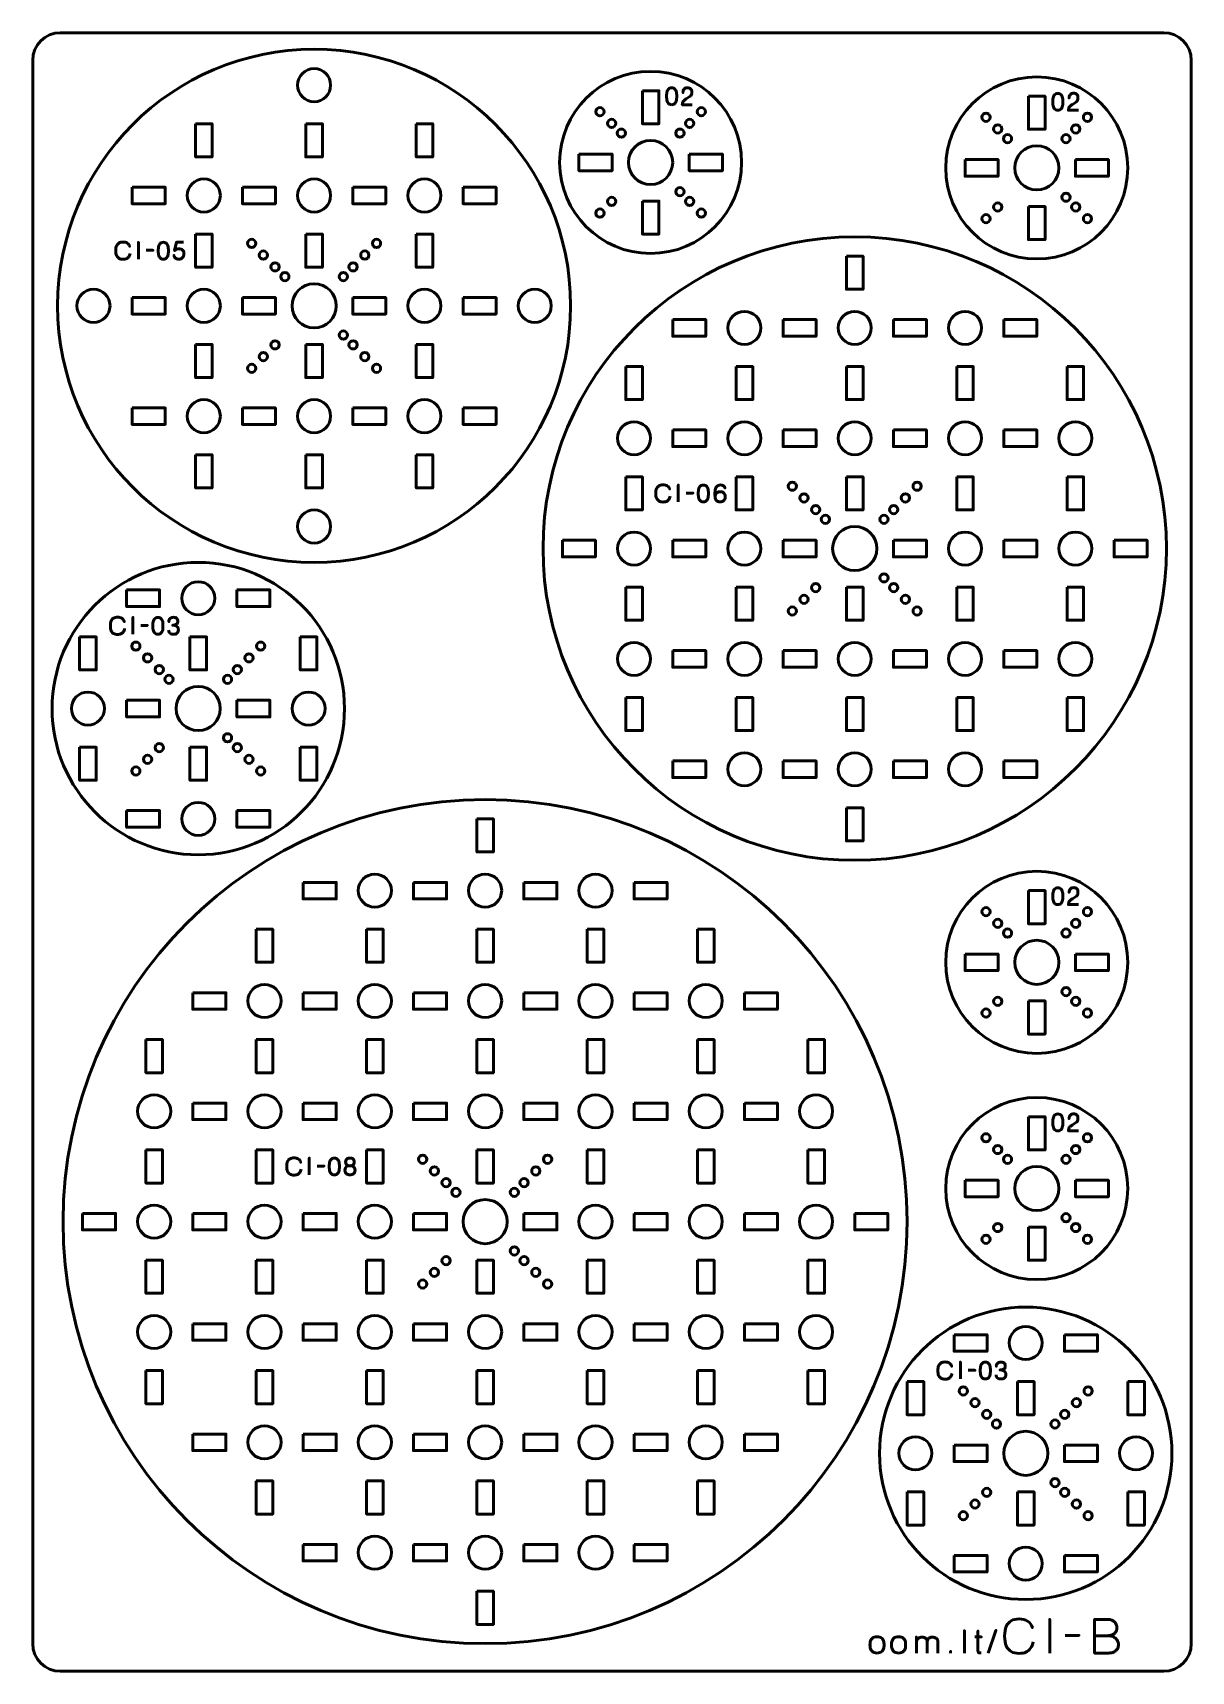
# Model space of a CAD drawing. Header units: centimetres. Extents: x -21 to 0, y -29.7 to 0.
import ezdxf

# ---------------------------------------------------------------- set-up
doc = ezdxf.new("R2010")
doc.units = ezdxf.units.CM
doc.header["$MEASUREMENT"] = 0
doc.layers.add('Layer 1', color=7, linetype='Continuous')

msp = doc.modelspace()

# ---------------------------------------------------------------- linework, layer by layer
at = {"layer": 'Layer 1', "color": 2, "lineweight": 53}
for centre, major_axis in [((-15.9, -4.95004), (0, 4.65)), ((-9.8, -2.35), (0, 1.65)), ((-2.8, -2.45), (0, 1.65)), ((-6.1, -9.35003), (0, 5.65)), ((-18, -12.25), (0, 2.65)), ((-12.79999, -21.55003), (0, 7.65)), ((-2.8, -16.85), (0, 1.65)), ((-2.8, -20.95), (0, 1.65)), ((-3, -25.75), (0, 2.65))]:
    msp.add_ellipse(centre, major_axis=major_axis, ratio=1, dxfattribs=at)
at = {"layer": 'Layer 1', "color": 22, "lineweight": 53}
msp.add_open_spline([(-21.00003, -29.19995), (-21.00003, -29.19995), (-21.00003, -0.49992), (-21.00003, -0.49992), (-21.00003, -0.49992), (-21.00003, -0.22295), (-20.77694, 0.00004), (-20.49994, 0.00004), (-20.49994, 0.00004), (-20.49994, 0.00004), (-0.50008, 0.00004), (-0.50008, 0.00004), (-0.50008, 0.00004), (-0.22294, 0.00004), (0.00002, -0.22295), (0.00002, -0.49992), (0.00002, -0.49992), (0.00002, -0.49992), (0.00002, -29.19995), (0.00002, -29.19995), (0.00002, -29.19995), (0.00002, -29.47695), (-0.22294, -29.70004), (-0.50008, -29.70004), (-0.50008, -29.70004), (-0.50008, -29.70004), (-20.49994, -29.70004), (-20.49994, -29.70004), (-20.49994, -29.70004), (-20.77694, -29.70004), (-21.00003, -29.47695), (-21.00003, -29.19995)], degree=3, knots=[0, 0, 0, 0, 0.125, 0.125, 0.125, 0.125, 0.25, 0.25, 0.25, 0.25, 0.375, 0.375, 0.375, 0.375, 0.5, 0.5, 0.5, 0.5, 0.625, 0.625, 0.625, 0.625, 0.75, 0.75, 0.75, 0.75, 0.875, 0.875, 0.875, 0.875, 1, 1, 1, 1], dxfattribs=at)
at = {"layer": 'Layer 1', "lineweight": 53}
for points in [[(-15.59997, -0.94997), (-15.59997, -1.11574), (-15.73431, -1.24997), (-15.89996, -1.24997), (-15.89996, -1.24997), (-16.06559, -1.24997), (-16.19997, -1.11574), (-16.19997, -0.94997), (-16.19997, -0.94997), (-16.19997, -0.78431), (-16.06559, -0.64997), (-15.89996, -0.64997), (-15.89996, -0.64997), (-15.73431, -0.64997), (-15.59997, -0.78431), (-15.59997, -0.94997)], [(-9.95004, -1.04991), (-9.95004, -1.04991), (-9.65004, -1.04991), (-9.65004, -1.04991), (-9.65004, -1.04991), (-9.65004, -1.04991), (-9.65004, -1.64992), (-9.65004, -1.64992), (-9.65004, -1.64992), (-9.65004, -1.64992), (-9.95004, -1.64992), (-9.95004, -1.64992), (-9.95004, -1.64992), (-9.95004, -1.64992), (-9.95004, -1.04991), (-9.95004, -1.04991)], [(-2.95004, -1.14991), (-2.95004, -1.14991), (-2.65004, -1.14991), (-2.65004, -1.14991), (-2.65004, -1.14991), (-2.65004, -1.14991), (-2.65004, -1.74992), (-2.65004, -1.74992), (-2.65004, -1.74992), (-2.65004, -1.74992), (-2.95004, -1.74992), (-2.95004, -1.74992), (-2.95004, -1.74992), (-2.95004, -1.74992), (-2.95004, -1.14991), (-2.95004, -1.14991)], [(-18.04997, -1.64999), (-18.04997, -1.64999), (-17.74997, -1.64999), (-17.74997, -1.64999), (-17.74997, -1.64999), (-17.74997, -1.64999), (-17.74997, -2.24999), (-17.74997, -2.24999), (-17.74997, -2.24999), (-17.74997, -2.24999), (-18.04997, -2.24999), (-18.04997, -2.24999), (-18.04997, -2.24999), (-18.04997, -2.24999), (-18.04997, -1.64999), (-18.04997, -1.64999)], [(-16.05004, -1.64999), (-16.05004, -1.64999), (-15.75004, -1.64999), (-15.75004, -1.64999), (-15.75004, -1.64999), (-15.75004, -1.64999), (-15.75004, -2.24999), (-15.75004, -2.24999), (-15.75004, -2.24999), (-15.75004, -2.24999), (-16.05004, -2.24999), (-16.05004, -2.24999), (-16.05004, -2.24999), (-16.05004, -2.24999), (-16.05004, -1.64999), (-16.05004, -1.64999)], [(-14.04994, -1.64999), (-14.04994, -1.64999), (-13.74993, -1.64999), (-13.74993, -1.64999), (-13.74993, -1.64999), (-13.74993, -1.64999), (-13.74993, -2.24999), (-13.74993, -2.24999), (-13.74993, -2.24999), (-13.74993, -2.24999), (-14.04994, -2.24999), (-14.04994, -2.24999), (-14.04994, -2.24999), (-14.04994, -2.24999), (-14.04994, -1.64999), (-14.04994, -1.64999)], [(-9.39996, -2.34994), (-9.39996, -2.57082), (-9.57908, -2.74994), (-9.79996, -2.74994), (-9.79996, -2.74994), (-10.0208, -2.74994), (-10.19998, -2.57082), (-10.19998, -2.34994), (-10.19998, -2.34994), (-10.19998, -2.1291), (-10.0208, -1.94992), (-9.79996, -1.94992), (-9.79996, -1.94992), (-9.57908, -1.94992), (-9.39996, -2.1291), (-9.39996, -2.34994)], [(-2.39996, -2.44994), (-2.39996, -2.67082), (-2.57908, -2.84994), (-2.79996, -2.84994), (-2.79996, -2.84994), (-3.0208, -2.84994), (-3.19998, -2.67082), (-3.19998, -2.44994), (-3.19998, -2.44994), (-3.19998, -2.2291), (-3.0208, -2.04992), (-2.79996, -2.04992), (-2.79996, -2.04992), (-2.57908, -2.04992), (-2.39996, -2.2291), (-2.39996, -2.44994)], [(-11.09999, -2.19986), (-11.09999, -2.19986), (-10.49998, -2.19986), (-10.49998, -2.19986), (-10.49998, -2.19986), (-10.49998, -2.19986), (-10.49998, -2.49986), (-10.49998, -2.49986), (-10.49998, -2.49986), (-10.49998, -2.49986), (-11.09999, -2.49986), (-11.09999, -2.49986), (-11.09999, -2.49986), (-11.09999, -2.49986), (-11.09999, -2.19986), (-11.09999, -2.19986)], [(-9.09992, -2.19986), (-9.09992, -2.19986), (-8.49992, -2.19986), (-8.49992, -2.19986), (-8.49992, -2.19986), (-8.49992, -2.19986), (-8.49992, -2.49986), (-8.49992, -2.49986), (-8.49992, -2.49986), (-8.49992, -2.49986), (-9.09992, -2.49986), (-9.09992, -2.49986), (-9.09992, -2.49986), (-9.09992, -2.49986), (-9.09992, -2.19986), (-9.09992, -2.19986)], [(-4.09999, -2.29986), (-4.09999, -2.29986), (-3.49998, -2.29986), (-3.49998, -2.29986), (-3.49998, -2.29986), (-3.49998, -2.29986), (-3.49998, -2.59986), (-3.49998, -2.59986), (-3.49998, -2.59986), (-3.49998, -2.59986), (-4.09999, -2.59986), (-4.09999, -2.59986), (-4.09999, -2.59986), (-4.09999, -2.59986), (-4.09999, -2.29986), (-4.09999, -2.29986)], [(-2.09992, -2.29986), (-2.09992, -2.29986), (-1.49992, -2.29986), (-1.49992, -2.29986), (-1.49992, -2.29986), (-1.49992, -2.29986), (-1.49992, -2.59986), (-1.49992, -2.59986), (-1.49992, -2.59986), (-1.49992, -2.59986), (-2.09992, -2.59986), (-2.09992, -2.59986), (-2.09992, -2.59986), (-2.09992, -2.59986), (-2.09992, -2.29986), (-2.09992, -2.29986)], [(-17.59989, -2.95004), (-17.59989, -3.11567), (-17.73427, -3.25005), (-17.8999, -3.25005), (-17.8999, -3.25005), (-18.06567, -3.25005), (-18.1999, -3.11567), (-18.1999, -2.95004), (-18.1999, -2.95004), (-18.1999, -2.78427), (-18.06567, -2.65004), (-17.8999, -2.65004), (-17.8999, -2.65004), (-17.73427, -2.65004), (-17.59989, -2.78427), (-17.59989, -2.95004)], [(-15.59997, -2.95004), (-15.59997, -3.11567), (-15.73431, -3.25005), (-15.89996, -3.25005), (-15.89996, -3.25005), (-16.06559, -3.25005), (-16.19997, -3.11567), (-16.19997, -2.95004), (-16.19997, -2.95004), (-16.19997, -2.78427), (-16.06559, -2.65004), (-15.89996, -2.65004), (-15.89996, -2.65004), (-15.73431, -2.65004), (-15.59997, -2.78427), (-15.59997, -2.95004)], [(-13.6, -2.95004), (-13.6, -3.11567), (-13.73424, -3.25005), (-13.90001, -3.25005), (-13.90001, -3.25005), (-14.06567, -3.25005), (-14.20001, -3.11567), (-14.20001, -2.95004), (-14.20001, -2.95004), (-14.20001, -2.78427), (-14.06567, -2.65004), (-13.90001, -2.65004), (-13.90001, -2.65004), (-13.73424, -2.65004), (-13.6, -2.78427), (-13.6, -2.95004)], [(-19.19995, -2.79997), (-19.19995, -2.79997), (-18.59995, -2.79997), (-18.59995, -2.79997), (-18.59995, -2.79997), (-18.59995, -2.79997), (-18.59995, -3.09997), (-18.59995, -3.09997), (-18.59995, -3.09997), (-18.59995, -3.09997), (-19.19995, -3.09997), (-19.19995, -3.09997), (-19.19995, -3.09997), (-19.19995, -3.09997), (-19.19995, -2.79997), (-19.19995, -2.79997)], [(-17.19999, -2.79997), (-17.19999, -2.79997), (-16.59998, -2.79997), (-16.59998, -2.79997), (-16.59998, -2.79997), (-16.59998, -2.79997), (-16.59998, -3.09997), (-16.59998, -3.09997), (-16.59998, -3.09997), (-16.59998, -3.09997), (-17.19999, -3.09997), (-17.19999, -3.09997), (-17.19999, -3.09997), (-17.19999, -3.09997), (-17.19999, -2.79997), (-17.19999, -2.79997)], [(-15.19992, -2.79997), (-15.19992, -2.79997), (-14.59992, -2.79997), (-14.59992, -2.79997), (-14.59992, -2.79997), (-14.59992, -2.79997), (-14.59992, -3.09997), (-14.59992, -3.09997), (-14.59992, -3.09997), (-14.59992, -3.09997), (-15.19992, -3.09997), (-15.19992, -3.09997), (-15.19992, -3.09997), (-15.19992, -3.09997), (-15.19992, -2.79997), (-15.19992, -2.79997)], [(-13.19995, -2.79997), (-13.19995, -2.79997), (-12.59995, -2.79997), (-12.59995, -2.79997), (-12.59995, -2.79997), (-12.59995, -2.79997), (-12.59995, -3.09997), (-12.59995, -3.09997), (-12.59995, -3.09997), (-12.59995, -3.09997), (-13.19995, -3.09997), (-13.19995, -3.09997), (-13.19995, -3.09997), (-13.19995, -3.09997), (-13.19995, -2.79997), (-13.19995, -2.79997)], [(-9.95004, -3.04998), (-9.95004, -3.04998), (-9.65004, -3.04998), (-9.65004, -3.04998), (-9.65004, -3.04998), (-9.65004, -3.04998), (-9.65004, -3.64998), (-9.65004, -3.64998), (-9.65004, -3.64998), (-9.65004, -3.64998), (-9.95004, -3.64998), (-9.95004, -3.64998), (-9.95004, -3.64998), (-9.95004, -3.64998), (-9.95004, -3.04998), (-9.95004, -3.04998)], [(-2.95004, -3.14998), (-2.95004, -3.14998), (-2.65004, -3.14998), (-2.65004, -3.14998), (-2.65004, -3.14998), (-2.65004, -3.14998), (-2.65004, -3.74998), (-2.65004, -3.74998), (-2.65004, -3.74998), (-2.65004, -3.74998), (-2.95004, -3.74998), (-2.95004, -3.74998), (-2.95004, -3.74998), (-2.95004, -3.74998), (-2.95004, -3.14998), (-2.95004, -3.14998)], [(-18.04997, -3.64995), (-18.04997, -3.64995), (-17.74997, -3.64995), (-17.74997, -3.64995), (-17.74997, -3.64995), (-17.74997, -3.64995), (-17.74997, -4.24996), (-17.74997, -4.24996), (-17.74997, -4.24996), (-17.74997, -4.24996), (-18.04997, -4.24996), (-18.04997, -4.24996), (-18.04997, -4.24996), (-18.04997, -4.24996), (-18.04997, -3.64995), (-18.04997, -3.64995)], [(-16.05004, -3.64995), (-16.05004, -3.64995), (-15.75004, -3.64995), (-15.75004, -3.64995), (-15.75004, -3.64995), (-15.75004, -3.64995), (-15.75004, -4.24996), (-15.75004, -4.24996), (-15.75004, -4.24996), (-15.75004, -4.24996), (-16.05004, -4.24996), (-16.05004, -4.24996), (-16.05004, -4.24996), (-16.05004, -4.24996), (-16.05004, -3.64995), (-16.05004, -3.64995)], [(-14.04994, -3.64995), (-14.04994, -3.64995), (-13.74993, -3.64995), (-13.74993, -3.64995), (-13.74993, -3.64995), (-13.74993, -3.64995), (-13.74993, -4.24996), (-13.74993, -4.24996), (-13.74993, -4.24996), (-13.74993, -4.24996), (-14.04994, -4.24996), (-14.04994, -4.24996), (-14.04994, -4.24996), (-14.04994, -4.24996), (-14.04994, -3.64995), (-14.04994, -3.64995)], [(-6.24993, -4.05004), (-6.24993, -4.05004), (-5.94993, -4.05004), (-5.94993, -4.05004), (-5.94993, -4.05004), (-5.94993, -4.05004), (-5.94993, -4.65005), (-5.94993, -4.65005), (-5.94993, -4.65005), (-5.94993, -4.65005), (-6.24993, -4.65005), (-6.24993, -4.65005), (-6.24993, -4.65005), (-6.24993, -4.65005), (-6.24993, -4.05004), (-6.24993, -4.05004)], [(-19.59997, -4.94998), (-19.59997, -5.11563), (-19.7342, -5.24997), (-19.89997, -5.24997), (-19.89997, -5.24997), (-20.06563, -5.24997), (-20.19997, -5.11563), (-20.19997, -4.94998), (-20.19997, -4.94998), (-20.19997, -4.78435), (-20.06563, -4.64997), (-19.89997, -4.64997), (-19.89997, -4.64997), (-19.7342, -4.64997), (-19.59997, -4.78435), (-19.59997, -4.94998)], [(-17.59989, -4.94998), (-17.59989, -5.11563), (-17.73427, -5.24997), (-17.8999, -5.24997), (-17.8999, -5.24997), (-18.06567, -5.24997), (-18.1999, -5.11563), (-18.1999, -4.94998), (-18.1999, -4.94998), (-18.1999, -4.78435), (-18.06567, -4.64997), (-17.8999, -4.64997), (-17.8999, -4.64997), (-17.73427, -4.64997), (-17.59989, -4.78435), (-17.59989, -4.94998)], [(-15.49996, -4.94998), (-15.49996, -5.17086), (-15.67908, -5.34998), (-15.89996, -5.34998), (-15.89996, -5.34998), (-16.1208, -5.34998), (-16.29998, -5.17086), (-16.29998, -4.94998), (-16.29998, -4.94998), (-16.29998, -4.72914), (-16.1208, -4.54996), (-15.89996, -4.54996), (-15.89996, -4.54996), (-15.67908, -4.54996), (-15.49996, -4.72914), (-15.49996, -4.94998)], [(-13.6, -4.94998), (-13.6, -5.11563), (-13.73424, -5.24997), (-13.90001, -5.24997), (-13.90001, -5.24997), (-14.06567, -5.24997), (-14.20001, -5.11563), (-14.20001, -4.94998), (-14.20001, -4.94998), (-14.20001, -4.78435), (-14.06567, -4.64997), (-13.90001, -4.64997), (-13.90001, -4.64997), (-13.73424, -4.64997), (-13.6, -4.78435), (-13.6, -4.94998)], [(-11.59993, -4.94998), (-11.59993, -5.11563), (-11.7343, -5.24997), (-11.89993, -5.24997), (-11.89993, -5.24997), (-12.0657, -5.24997), (-12.19993, -5.11563), (-12.19993, -4.94998), (-12.19993, -4.94998), (-12.19993, -4.78435), (-12.0657, -4.64997), (-11.89993, -4.64997), (-11.89993, -4.64997), (-11.7343, -4.64997), (-11.59993, -4.78435), (-11.59993, -4.94998)], [(-19.19995, -4.7999), (-19.19995, -4.7999), (-18.59995, -4.7999), (-18.59995, -4.7999), (-18.59995, -4.7999), (-18.59995, -4.7999), (-18.59995, -5.0999), (-18.59995, -5.0999), (-18.59995, -5.0999), (-18.59995, -5.0999), (-19.19995, -5.0999), (-19.19995, -5.0999), (-19.19995, -5.0999), (-19.19995, -5.0999), (-19.19995, -4.7999), (-19.19995, -4.7999)], [(-17.19999, -4.7999), (-17.19999, -4.7999), (-16.59998, -4.7999), (-16.59998, -4.7999), (-16.59998, -4.7999), (-16.59998, -4.7999), (-16.59998, -5.0999), (-16.59998, -5.0999), (-16.59998, -5.0999), (-16.59998, -5.0999), (-17.19999, -5.0999), (-17.19999, -5.0999), (-17.19999, -5.0999), (-17.19999, -5.0999), (-17.19999, -4.7999), (-17.19999, -4.7999)], [(-15.19992, -4.7999), (-15.19992, -4.7999), (-14.59992, -4.7999), (-14.59992, -4.7999), (-14.59992, -4.7999), (-14.59992, -4.7999), (-14.59992, -5.0999), (-14.59992, -5.0999), (-14.59992, -5.0999), (-14.59992, -5.0999), (-15.19992, -5.0999), (-15.19992, -5.0999), (-15.19992, -5.0999), (-15.19992, -5.0999), (-15.19992, -4.7999), (-15.19992, -4.7999)], [(-13.19995, -4.7999), (-13.19995, -4.7999), (-12.59995, -4.7999), (-12.59995, -4.7999), (-12.59995, -4.7999), (-12.59995, -4.7999), (-12.59995, -5.0999), (-12.59995, -5.0999), (-12.59995, -5.0999), (-12.59995, -5.0999), (-13.19995, -5.0999), (-13.19995, -5.0999), (-13.19995, -5.0999), (-13.19995, -5.0999), (-13.19995, -4.7999), (-13.19995, -4.7999)], [(-9.39999, -5.20003), (-9.39999, -5.20003), (-8.79999, -5.20003), (-8.79999, -5.20003), (-8.79999, -5.20003), (-8.79999, -5.20003), (-8.79999, -5.50003), (-8.79999, -5.50003), (-8.79999, -5.50003), (-8.79999, -5.50003), (-9.39999, -5.50003), (-9.39999, -5.50003), (-9.39999, -5.50003), (-9.39999, -5.50003), (-9.39999, -5.20003), (-9.39999, -5.20003)], [(-7.79997, -5.3501), (-7.79997, -5.51573), (-7.9343, -5.6501), (-8.09997, -5.6501), (-8.09997, -5.6501), (-8.2656, -5.6501), (-8.39997, -5.51573), (-8.39997, -5.3501), (-8.39997, -5.3501), (-8.39997, -5.18433), (-8.2656, -5.0501), (-8.09997, -5.0501), (-8.09997, -5.0501), (-7.9343, -5.0501), (-7.79997, -5.18433), (-7.79997, -5.3501)], [(-7.39992, -5.20003), (-7.39992, -5.20003), (-6.79991, -5.20003), (-6.79991, -5.20003), (-6.79991, -5.20003), (-6.79991, -5.20003), (-6.79991, -5.50003), (-6.79991, -5.50003), (-6.79991, -5.50003), (-6.79991, -5.50003), (-7.39992, -5.50003), (-7.39992, -5.50003), (-7.39992, -5.50003), (-7.39992, -5.50003), (-7.39992, -5.20003), (-7.39992, -5.20003)], [(-5.8, -5.3501), (-5.8, -5.51573), (-5.93423, -5.6501), (-6.1, -5.6501), (-6.1, -5.6501), (-6.26567, -5.6501), (-6.4, -5.51573), (-6.4, -5.3501), (-6.4, -5.3501), (-6.4, -5.18433), (-6.26567, -5.0501), (-6.1, -5.0501), (-6.1, -5.0501), (-5.93423, -5.0501), (-5.8, -5.18433), (-5.8, -5.3501)], [(-5.39995, -5.20003), (-5.39995, -5.20003), (-4.79994, -5.20003), (-4.79994, -5.20003), (-4.79994, -5.20003), (-4.79994, -5.20003), (-4.79994, -5.50003), (-4.79994, -5.50003), (-4.79994, -5.50003), (-4.79994, -5.50003), (-5.39995, -5.50003), (-5.39995, -5.50003), (-5.39995, -5.50003), (-5.39995, -5.50003), (-5.39995, -5.20003), (-5.39995, -5.20003)], [(-3.79993, -5.3501), (-3.79993, -5.51573), (-3.9343, -5.6501), (-4.09993, -5.6501), (-4.09993, -5.6501), (-4.2657, -5.6501), (-4.39993, -5.51573), (-4.39993, -5.3501), (-4.39993, -5.3501), (-4.39993, -5.18433), (-4.2657, -5.0501), (-4.09993, -5.0501), (-4.09993, -5.0501), (-3.9343, -5.0501), (-3.79993, -5.18433), (-3.79993, -5.3501)], [(-3.40002, -5.20003), (-3.40002, -5.20003), (-2.80001, -5.20003), (-2.80001, -5.20003), (-2.80001, -5.20003), (-2.80001, -5.20003), (-2.80001, -5.50003), (-2.80001, -5.50003), (-2.80001, -5.50003), (-2.80001, -5.50003), (-3.40002, -5.50003), (-3.40002, -5.50003), (-3.40002, -5.50003), (-3.40002, -5.50003), (-3.40002, -5.20003), (-3.40002, -5.20003)], [(-18.04997, -5.65002), (-18.04997, -5.65002), (-17.74997, -5.65002), (-17.74997, -5.65002), (-17.74997, -5.65002), (-17.74997, -5.65002), (-17.74997, -6.25002), (-17.74997, -6.25002), (-17.74997, -6.25002), (-17.74997, -6.25002), (-18.04997, -6.25002), (-18.04997, -6.25002), (-18.04997, -6.25002), (-18.04997, -6.25002), (-18.04997, -5.65002), (-18.04997, -5.65002)], [(-16.05004, -5.65002), (-16.05004, -5.65002), (-15.75004, -5.65002), (-15.75004, -5.65002), (-15.75004, -5.65002), (-15.75004, -5.65002), (-15.75004, -6.25002), (-15.75004, -6.25002), (-15.75004, -6.25002), (-15.75004, -6.25002), (-16.05004, -6.25002), (-16.05004, -6.25002), (-16.05004, -6.25002), (-16.05004, -6.25002), (-16.05004, -5.65002), (-16.05004, -5.65002)], [(-14.04994, -5.65002), (-14.04994, -5.65002), (-13.74993, -5.65002), (-13.74993, -5.65002), (-13.74993, -5.65002), (-13.74993, -5.65002), (-13.74993, -6.25002), (-13.74993, -6.25002), (-13.74993, -6.25002), (-13.74993, -6.25002), (-14.04994, -6.25002), (-14.04994, -6.25002), (-14.04994, -6.25002), (-14.04994, -6.25002), (-14.04994, -5.65002), (-14.04994, -5.65002)], [(-10.24997, -6.05001), (-10.24997, -6.05001), (-9.94997, -6.05001), (-9.94997, -6.05001), (-9.94997, -6.05001), (-9.94997, -6.05001), (-9.94997, -6.65001), (-9.94997, -6.65001), (-9.94997, -6.65001), (-9.94997, -6.65001), (-10.24997, -6.65001), (-10.24997, -6.65001), (-10.24997, -6.65001), (-10.24997, -6.65001), (-10.24997, -6.05001), (-10.24997, -6.05001)], [(-8.25004, -6.05001), (-8.25004, -6.05001), (-7.95004, -6.05001), (-7.95004, -6.05001), (-7.95004, -6.05001), (-7.95004, -6.05001), (-7.95004, -6.65001), (-7.95004, -6.65001), (-7.95004, -6.65001), (-7.95004, -6.65001), (-8.25004, -6.65001), (-8.25004, -6.65001), (-8.25004, -6.65001), (-8.25004, -6.65001), (-8.25004, -6.05001), (-8.25004, -6.05001)], [(-6.24993, -6.05001), (-6.24993, -6.05001), (-5.94993, -6.05001), (-5.94993, -6.05001), (-5.94993, -6.05001), (-5.94993, -6.05001), (-5.94993, -6.65001), (-5.94993, -6.65001), (-5.94993, -6.65001), (-5.94993, -6.65001), (-6.24993, -6.65001), (-6.24993, -6.65001), (-6.24993, -6.65001), (-6.24993, -6.65001), (-6.24993, -6.05001), (-6.24993, -6.05001)], [(-4.25, -6.05001), (-4.25, -6.05001), (-3.95, -6.05001), (-3.95, -6.05001), (-3.95, -6.05001), (-3.95, -6.05001), (-3.95, -6.65001), (-3.95, -6.65001), (-3.95, -6.65001), (-3.95, -6.65001), (-4.25, -6.65001), (-4.25, -6.65001), (-4.25, -6.65001), (-4.25, -6.65001), (-4.25, -6.05001), (-4.25, -6.05001)], [(-2.25, -6.05001), (-2.25, -6.05001), (-1.95, -6.05001), (-1.95, -6.05001), (-1.95, -6.05001), (-1.95, -6.05001), (-1.95, -6.65001), (-1.95, -6.65001), (-1.95, -6.65001), (-1.95, -6.65001), (-2.25, -6.65001), (-2.25, -6.65001), (-2.25, -6.65001), (-2.25, -6.65001), (-2.25, -6.05001), (-2.25, -6.05001)], [(-19.19995, -6.8), (-19.19995, -6.8), (-18.59995, -6.8), (-18.59995, -6.8), (-18.59995, -6.8), (-18.59995, -6.8), (-18.59995, -7.10001), (-18.59995, -7.10001), (-18.59995, -7.10001), (-18.59995, -7.10001), (-19.19995, -7.10001), (-19.19995, -7.10001), (-19.19995, -7.10001), (-19.19995, -7.10001), (-19.19995, -6.8), (-19.19995, -6.8)], [(-17.59989, -6.94993), (-17.59989, -7.1157), (-17.73427, -7.24994), (-17.8999, -7.24994), (-17.8999, -7.24994), (-18.06567, -7.24994), (-18.1999, -7.1157), (-18.1999, -6.94993), (-18.1999, -6.94993), (-18.1999, -6.78427), (-18.06567, -6.64993), (-17.8999, -6.64993), (-17.8999, -6.64993), (-17.73427, -6.64993), (-17.59989, -6.78427), (-17.59989, -6.94993)], [(-17.19999, -6.8), (-17.19999, -6.8), (-16.59998, -6.8), (-16.59998, -6.8), (-16.59998, -6.8), (-16.59998, -6.8), (-16.59998, -7.10001), (-16.59998, -7.10001), (-16.59998, -7.10001), (-16.59998, -7.10001), (-17.19999, -7.10001), (-17.19999, -7.10001), (-17.19999, -7.10001), (-17.19999, -7.10001), (-17.19999, -6.8), (-17.19999, -6.8)], [(-15.59997, -6.94993), (-15.59997, -7.1157), (-15.73431, -7.24994), (-15.89996, -7.24994), (-15.89996, -7.24994), (-16.06559, -7.24994), (-16.19997, -7.1157), (-16.19997, -6.94993), (-16.19997, -6.94993), (-16.19997, -6.78427), (-16.06559, -6.64993), (-15.89996, -6.64993), (-15.89996, -6.64993), (-15.73431, -6.64993), (-15.59997, -6.78427), (-15.59997, -6.94993)], [(-15.19992, -6.8), (-15.19992, -6.8), (-14.59992, -6.8), (-14.59992, -6.8), (-14.59992, -6.8), (-14.59992, -6.8), (-14.59992, -7.10001), (-14.59992, -7.10001), (-14.59992, -7.10001), (-14.59992, -7.10001), (-15.19992, -7.10001), (-15.19992, -7.10001), (-15.19992, -7.10001), (-15.19992, -7.10001), (-15.19992, -6.8), (-15.19992, -6.8)], [(-13.6, -6.94993), (-13.6, -7.1157), (-13.73424, -7.24994), (-13.90001, -7.24994), (-13.90001, -7.24994), (-14.06567, -7.24994), (-14.20001, -7.1157), (-14.20001, -6.94993), (-14.20001, -6.94993), (-14.20001, -6.78427), (-14.06567, -6.64993), (-13.90001, -6.64993), (-13.90001, -6.64993), (-13.73424, -6.64993), (-13.6, -6.78427), (-13.6, -6.94993)], [(-13.19995, -6.8), (-13.19995, -6.8), (-12.59995, -6.8), (-12.59995, -6.8), (-12.59995, -6.8), (-12.59995, -6.8), (-12.59995, -7.10001), (-12.59995, -7.10001), (-12.59995, -7.10001), (-12.59995, -7.10001), (-13.19995, -7.10001), (-13.19995, -7.10001), (-13.19995, -7.10001), (-13.19995, -7.10001), (-13.19995, -6.8), (-13.19995, -6.8)], [(-9.7999, -7.35003), (-9.7999, -7.5157), (-9.93427, -7.65003), (-10.0999, -7.65003), (-10.0999, -7.65003), (-10.26567, -7.65003), (-10.3999, -7.5157), (-10.3999, -7.35003), (-10.3999, -7.35003), (-10.3999, -7.1844), (-10.26567, -7.05003), (-10.0999, -7.05003), (-10.0999, -7.05003), (-9.93427, -7.05003), (-9.7999, -7.1844), (-9.7999, -7.35003)], [(-7.79997, -7.35003), (-7.79997, -7.5157), (-7.9343, -7.65003), (-8.09997, -7.65003), (-8.09997, -7.65003), (-8.2656, -7.65003), (-8.39997, -7.5157), (-8.39997, -7.35003), (-8.39997, -7.35003), (-8.39997, -7.1844), (-8.2656, -7.05003), (-8.09997, -7.05003), (-8.09997, -7.05003), (-7.9343, -7.05003), (-7.79997, -7.1844), (-7.79997, -7.35003)], [(-5.8, -7.35003), (-5.8, -7.5157), (-5.93423, -7.65003), (-6.1, -7.65003), (-6.1, -7.65003), (-6.26567, -7.65003), (-6.4, -7.5157), (-6.4, -7.35003), (-6.4, -7.35003), (-6.4, -7.1844), (-6.26567, -7.05003), (-6.1, -7.05003), (-6.1, -7.05003), (-5.93423, -7.05003), (-5.8, -7.1844), (-5.8, -7.35003)], [(-3.79993, -7.35003), (-3.79993, -7.5157), (-3.9343, -7.65003), (-4.09993, -7.65003), (-4.09993, -7.65003), (-4.2657, -7.65003), (-4.39993, -7.5157), (-4.39993, -7.35003), (-4.39993, -7.35003), (-4.39993, -7.1844), (-4.2657, -7.05003), (-4.09993, -7.05003), (-4.09993, -7.05003), (-3.9343, -7.05003), (-3.79993, -7.1844), (-3.79993, -7.35003)], [(-1.79999, -7.35003), (-1.79999, -7.5157), (-1.93433, -7.65003), (-2.09996, -7.65003), (-2.09996, -7.65003), (-2.26562, -7.65003), (-2.39996, -7.5157), (-2.39996, -7.35003), (-2.39996, -7.35003), (-2.39996, -7.1844), (-2.26562, -7.05003), (-2.09996, -7.05003), (-2.09996, -7.05003), (-1.93433, -7.05003), (-1.79999, -7.1844), (-1.79999, -7.35003)], [(-9.39999, -7.19996), (-9.39999, -7.19996), (-8.79999, -7.19996), (-8.79999, -7.19996), (-8.79999, -7.19996), (-8.79999, -7.19996), (-8.79999, -7.49996), (-8.79999, -7.49996), (-8.79999, -7.49996), (-8.79999, -7.49996), (-9.39999, -7.49996), (-9.39999, -7.49996), (-9.39999, -7.49996), (-9.39999, -7.49996), (-9.39999, -7.19996), (-9.39999, -7.19996)], [(-7.39992, -7.19996), (-7.39992, -7.19996), (-6.79991, -7.19996), (-6.79991, -7.19996), (-6.79991, -7.19996), (-6.79991, -7.19996), (-6.79991, -7.49996), (-6.79991, -7.49996), (-6.79991, -7.49996), (-6.79991, -7.49996), (-7.39992, -7.49996), (-7.39992, -7.49996), (-7.39992, -7.49996), (-7.39992, -7.49996), (-7.39992, -7.19996), (-7.39992, -7.19996)], [(-5.39995, -7.19996), (-5.39995, -7.19996), (-4.79994, -7.19996), (-4.79994, -7.19996), (-4.79994, -7.19996), (-4.79994, -7.19996), (-4.79994, -7.49996), (-4.79994, -7.49996), (-4.79994, -7.49996), (-4.79994, -7.49996), (-5.39995, -7.49996), (-5.39995, -7.49996), (-5.39995, -7.49996), (-5.39995, -7.49996), (-5.39995, -7.19996), (-5.39995, -7.19996)], [(-3.40002, -7.19996), (-3.40002, -7.19996), (-2.80001, -7.19996), (-2.80001, -7.19996), (-2.80001, -7.19996), (-2.80001, -7.19996), (-2.80001, -7.49996), (-2.80001, -7.49996), (-2.80001, -7.49996), (-2.80001, -7.49996), (-3.40002, -7.49996), (-3.40002, -7.49996), (-3.40002, -7.49996), (-3.40002, -7.49996), (-3.40002, -7.19996), (-3.40002, -7.19996)], [(-18.04997, -7.64999), (-18.04997, -7.64999), (-17.74997, -7.64999), (-17.74997, -7.64999), (-17.74997, -7.64999), (-17.74997, -7.64999), (-17.74997, -8.24999), (-17.74997, -8.24999), (-17.74997, -8.24999), (-17.74997, -8.24999), (-18.04997, -8.24999), (-18.04997, -8.24999), (-18.04997, -8.24999), (-18.04997, -8.24999), (-18.04997, -7.64999), (-18.04997, -7.64999)], [(-16.05004, -7.64999), (-16.05004, -7.64999), (-15.75004, -7.64999), (-15.75004, -7.64999), (-15.75004, -7.64999), (-15.75004, -7.64999), (-15.75004, -8.24999), (-15.75004, -8.24999), (-15.75004, -8.24999), (-15.75004, -8.24999), (-16.05004, -8.24999), (-16.05004, -8.24999), (-16.05004, -8.24999), (-16.05004, -8.24999), (-16.05004, -7.64999), (-16.05004, -7.64999)], [(-14.04994, -7.64999), (-14.04994, -7.64999), (-13.74993, -7.64999), (-13.74993, -7.64999), (-13.74993, -7.64999), (-13.74993, -7.64999), (-13.74993, -8.24999), (-13.74993, -8.24999), (-13.74993, -8.24999), (-13.74993, -8.24999), (-14.04994, -8.24999), (-14.04994, -8.24999), (-14.04994, -8.24999), (-14.04994, -8.24999), (-14.04994, -7.64999), (-14.04994, -7.64999)], [(-10.24997, -8.05008), (-10.24997, -8.05008), (-9.94997, -8.05008), (-9.94997, -8.05008), (-9.94997, -8.05008), (-9.94997, -8.05008), (-9.94997, -8.65009), (-9.94997, -8.65009), (-9.94997, -8.65009), (-9.94997, -8.65009), (-10.24997, -8.65009), (-10.24997, -8.65009), (-10.24997, -8.65009), (-10.24997, -8.65009), (-10.24997, -8.05008), (-10.24997, -8.05008)], [(-8.25004, -8.05008), (-8.25004, -8.05008), (-7.95004, -8.05008), (-7.95004, -8.05008), (-7.95004, -8.05008), (-7.95004, -8.05008), (-7.95004, -8.65009), (-7.95004, -8.65009), (-7.95004, -8.65009), (-7.95004, -8.65009), (-8.25004, -8.65009), (-8.25004, -8.65009), (-8.25004, -8.65009), (-8.25004, -8.65009), (-8.25004, -8.05008), (-8.25004, -8.05008)], [(-6.24993, -8.05008), (-6.24993, -8.05008), (-5.94993, -8.05008), (-5.94993, -8.05008), (-5.94993, -8.05008), (-5.94993, -8.05008), (-5.94993, -8.65009), (-5.94993, -8.65009), (-5.94993, -8.65009), (-5.94993, -8.65009), (-6.24993, -8.65009), (-6.24993, -8.65009), (-6.24993, -8.65009), (-6.24993, -8.65009), (-6.24993, -8.05008), (-6.24993, -8.05008)], [(-4.25, -8.05008), (-4.25, -8.05008), (-3.95, -8.05008), (-3.95, -8.05008), (-3.95, -8.05008), (-3.95, -8.05008), (-3.95, -8.65009), (-3.95, -8.65009), (-3.95, -8.65009), (-3.95, -8.65009), (-4.25, -8.65009), (-4.25, -8.65009), (-4.25, -8.65009), (-4.25, -8.65009), (-4.25, -8.05008), (-4.25, -8.05008)], [(-2.24989, -8.05008), (-2.24989, -8.05008), (-1.94989, -8.05008), (-1.94989, -8.05008), (-1.94989, -8.05008), (-1.94989, -8.05008), (-1.94989, -8.65009), (-1.94989, -8.65009), (-1.94989, -8.65009), (-1.94989, -8.65009), (-2.24989, -8.65009), (-2.24989, -8.65009), (-2.24989, -8.65009), (-2.24989, -8.65009), (-2.24989, -8.05008), (-2.24989, -8.05008)], [(-15.59997, -8.95001), (-15.59997, -9.11564), (-15.73431, -9.25001), (-15.89996, -9.25001), (-15.89996, -9.25001), (-16.06559, -9.25001), (-16.19997, -9.11564), (-16.19997, -8.95001), (-16.19997, -8.95001), (-16.19997, -8.78424), (-16.06559, -8.65001), (-15.89996, -8.65001), (-15.89996, -8.65001), (-15.73431, -8.65001), (-15.59997, -8.78424), (-15.59997, -8.95001)], [(-11.39996, -9.20007), (-11.39996, -9.20007), (-10.79995, -9.20007), (-10.79995, -9.20007), (-10.79995, -9.20007), (-10.79995, -9.20007), (-10.79995, -9.50007), (-10.79995, -9.50007), (-10.79995, -9.50007), (-10.79995, -9.50007), (-11.39996, -9.50007), (-11.39996, -9.50007), (-11.39996, -9.50007), (-11.39996, -9.50007), (-11.39996, -9.20007), (-11.39996, -9.20007)], [(-9.7999, -9.35), (-9.7999, -9.51577), (-9.93427, -9.65), (-10.0999, -9.65), (-10.0999, -9.65), (-10.26567, -9.65), (-10.3999, -9.51577), (-10.3999, -9.35), (-10.3999, -9.35), (-10.3999, -9.18434), (-10.26567, -9.05), (-10.0999, -9.05), (-10.0999, -9.05), (-9.93427, -9.05), (-9.7999, -9.18434), (-9.7999, -9.35)], [(-9.39999, -9.20007), (-9.39999, -9.20007), (-8.79999, -9.20007), (-8.79999, -9.20007), (-8.79999, -9.20007), (-8.79999, -9.20007), (-8.79999, -9.50007), (-8.79999, -9.50007), (-8.79999, -9.50007), (-8.79999, -9.50007), (-9.39999, -9.50007), (-9.39999, -9.50007), (-9.39999, -9.50007), (-9.39999, -9.50007), (-9.39999, -9.20007), (-9.39999, -9.20007)], [(-7.79997, -9.35), (-7.79997, -9.51577), (-7.9343, -9.65), (-8.09997, -9.65), (-8.09997, -9.65), (-8.2656, -9.65), (-8.39997, -9.51577), (-8.39997, -9.35), (-8.39997, -9.35), (-8.39997, -9.18434), (-8.2656, -9.05), (-8.09997, -9.05), (-8.09997, -9.05), (-7.9343, -9.05), (-7.79997, -9.18434), (-7.79997, -9.35)], [(-7.39992, -9.20007), (-7.39992, -9.20007), (-6.79991, -9.20007), (-6.79991, -9.20007), (-6.79991, -9.20007), (-6.79991, -9.20007), (-6.79991, -9.50007), (-6.79991, -9.50007), (-6.79991, -9.50007), (-6.79991, -9.50007), (-7.39992, -9.50007), (-7.39992, -9.50007), (-7.39992, -9.50007), (-7.39992, -9.50007), (-7.39992, -9.20007), (-7.39992, -9.20007)], [(-5.69996, -9.34998), (-5.69996, -9.57086), (-5.87908, -9.74998), (-6.09996, -9.74998), (-6.09996, -9.74998), (-6.3208, -9.74998), (-6.49998, -9.57086), (-6.49998, -9.34998), (-6.49998, -9.34998), (-6.49998, -9.12914), (-6.3208, -8.94996), (-6.09996, -8.94996), (-6.09996, -8.94996), (-5.87908, -8.94996), (-5.69996, -9.12914), (-5.69996, -9.34998)], [(-5.39995, -9.20007), (-5.39995, -9.20007), (-4.79994, -9.20007), (-4.79994, -9.20007), (-4.79994, -9.20007), (-4.79994, -9.20007), (-4.79994, -9.50007), (-4.79994, -9.50007), (-4.79994, -9.50007), (-4.79994, -9.50007), (-5.39995, -9.50007), (-5.39995, -9.50007), (-5.39995, -9.50007), (-5.39995, -9.50007), (-5.39995, -9.20007), (-5.39995, -9.20007)], [(-3.79993, -9.35), (-3.79993, -9.51577), (-3.9343, -9.65), (-4.09993, -9.65), (-4.09993, -9.65), (-4.2657, -9.65), (-4.39993, -9.51577), (-4.39993, -9.35), (-4.39993, -9.35), (-4.39993, -9.18434), (-4.2657, -9.05), (-4.09993, -9.05), (-4.09993, -9.05), (-3.9343, -9.05), (-3.79993, -9.18434), (-3.79993, -9.35)], [(-3.40002, -9.20007), (-3.40002, -9.20007), (-2.80001, -9.20007), (-2.80001, -9.20007), (-2.80001, -9.20007), (-2.80001, -9.20007), (-2.80001, -9.50007), (-2.80001, -9.50007), (-2.80001, -9.50007), (-2.80001, -9.50007), (-3.40002, -9.50007), (-3.40002, -9.50007), (-3.40002, -9.50007), (-3.40002, -9.50007), (-3.40002, -9.20007), (-3.40002, -9.20007)], [(-1.79999, -9.35), (-1.79999, -9.51577), (-1.93433, -9.65), (-2.09996, -9.65), (-2.09996, -9.65), (-2.26562, -9.65), (-2.39996, -9.51577), (-2.39996, -9.35), (-2.39996, -9.35), (-2.39996, -9.18434), (-2.26562, -9.05), (-2.09996, -9.05), (-2.09996, -9.05), (-1.93433, -9.05), (-1.79999, -9.18434), (-1.79999, -9.35)], [(-1.39994, -9.20007), (-1.39994, -9.20007), (-0.79994, -9.20007), (-0.79994, -9.20007), (-0.79994, -9.20007), (-0.79994, -9.20007), (-0.79994, -9.50007), (-0.79994, -9.50007), (-0.79994, -9.50007), (-0.79994, -9.50007), (-1.39994, -9.50007), (-1.39994, -9.50007), (-1.39994, -9.50007), (-1.39994, -9.50007), (-1.39994, -9.20007), (-1.39994, -9.20007)], [(-17.69997, -10.25), (-17.69997, -10.41563), (-17.83431, -10.55001), (-17.99996, -10.55001), (-17.99996, -10.55001), (-18.16559, -10.55001), (-18.29997, -10.41563), (-18.29997, -10.25), (-18.29997, -10.25), (-18.29997, -10.08423), (-18.16559, -9.95), (-17.99996, -9.95), (-17.99996, -9.95), (-17.83431, -9.95), (-17.69997, -10.08423), (-17.69997, -10.25)], [(-10.24997, -10.05005), (-10.24997, -10.05005), (-9.94997, -10.05005), (-9.94997, -10.05005), (-9.94997, -10.05005), (-9.94997, -10.05005), (-9.94997, -10.65006), (-9.94997, -10.65006), (-9.94997, -10.65006), (-9.94997, -10.65006), (-10.24997, -10.65006), (-10.24997, -10.65006), (-10.24997, -10.65006), (-10.24997, -10.65006), (-10.24997, -10.05005), (-10.24997, -10.05005)], [(-8.25004, -10.05005), (-8.25004, -10.05005), (-7.95004, -10.05005), (-7.95004, -10.05005), (-7.95004, -10.05005), (-7.95004, -10.05005), (-7.95004, -10.65006), (-7.95004, -10.65006), (-7.95004, -10.65006), (-7.95004, -10.65006), (-8.25004, -10.65006), (-8.25004, -10.65006), (-8.25004, -10.65006), (-8.25004, -10.65006), (-8.25004, -10.05005), (-8.25004, -10.05005)], [(-6.24993, -10.05005), (-6.24993, -10.05005), (-5.94993, -10.05005), (-5.94993, -10.05005), (-5.94993, -10.05005), (-5.94993, -10.05005), (-5.94993, -10.65006), (-5.94993, -10.65006), (-5.94993, -10.65006), (-5.94993, -10.65006), (-6.24993, -10.65006), (-6.24993, -10.65006), (-6.24993, -10.65006), (-6.24993, -10.65006), (-6.24993, -10.05005), (-6.24993, -10.05005)], [(-4.25, -10.05005), (-4.25, -10.05005), (-3.95, -10.05005), (-3.95, -10.05005), (-3.95, -10.05005), (-3.95, -10.05005), (-3.95, -10.65006), (-3.95, -10.65006), (-3.95, -10.65006), (-3.95, -10.65006), (-4.25, -10.65006), (-4.25, -10.65006), (-4.25, -10.65006), (-4.25, -10.65006), (-4.25, -10.05005), (-4.25, -10.05005)], [(-2.24989, -10.05005), (-2.24989, -10.05005), (-1.94989, -10.05005), (-1.94989, -10.05005), (-1.94989, -10.05005), (-1.94989, -10.05005), (-1.94989, -10.65006), (-1.94989, -10.65006), (-1.94989, -10.65006), (-1.94989, -10.65006), (-2.24989, -10.65006), (-2.24989, -10.65006), (-2.24989, -10.65006), (-2.24989, -10.65006), (-2.24989, -10.05005), (-2.24989, -10.05005)], [(-19.29999, -10.09993), (-19.29999, -10.09993), (-18.69998, -10.09993), (-18.69998, -10.09993), (-18.69998, -10.09993), (-18.69998, -10.09993), (-18.69998, -10.39993), (-18.69998, -10.39993), (-18.69998, -10.39993), (-18.69998, -10.39993), (-19.29999, -10.39993), (-19.29999, -10.39993), (-19.29999, -10.39993), (-19.29999, -10.39993), (-19.29999, -10.09993), (-19.29999, -10.09993)], [(-17.29992, -10.09993), (-17.29992, -10.09993), (-16.69992, -10.09993), (-16.69992, -10.09993), (-16.69992, -10.09993), (-16.69992, -10.09993), (-16.69992, -10.39993), (-16.69992, -10.39993), (-16.69992, -10.39993), (-16.69992, -10.39993), (-17.29992, -10.39993), (-17.29992, -10.39993), (-17.29992, -10.39993), (-17.29992, -10.39993), (-17.29992, -10.09993), (-17.29992, -10.09993)], [(-20.14997, -10.94991), (-20.14997, -10.94991), (-19.84997, -10.94991), (-19.84997, -10.94991), (-19.84997, -10.94991), (-19.84997, -10.94991), (-19.84997, -11.54992), (-19.84997, -11.54992), (-19.84997, -11.54992), (-19.84997, -11.54992), (-20.14997, -11.54992), (-20.14997, -11.54992), (-20.14997, -11.54992), (-20.14997, -11.54992), (-20.14997, -10.94991), (-20.14997, -10.94991)], [(-18.15004, -10.94991), (-18.15004, -10.94991), (-17.85004, -10.94991), (-17.85004, -10.94991), (-17.85004, -10.94991), (-17.85004, -10.94991), (-17.85004, -11.54992), (-17.85004, -11.54992), (-17.85004, -11.54992), (-17.85004, -11.54992), (-18.15004, -11.54992), (-18.15004, -11.54992), (-18.15004, -11.54992), (-18.15004, -11.54992), (-18.15004, -10.94991), (-18.15004, -10.94991)], [(-16.14994, -10.94991), (-16.14994, -10.94991), (-15.84993, -10.94991), (-15.84993, -10.94991), (-15.84993, -10.94991), (-15.84993, -10.94991), (-15.84993, -11.54992), (-15.84993, -11.54992), (-15.84993, -11.54992), (-15.84993, -11.54992), (-16.14994, -11.54992), (-16.14994, -11.54992), (-16.14994, -11.54992), (-16.14994, -11.54992), (-16.14994, -10.94991), (-16.14994, -10.94991)], [(-9.7999, -11.35007), (-9.7999, -11.5157), (-9.93427, -11.65008), (-10.0999, -11.65008), (-10.0999, -11.65008), (-10.26567, -11.65008), (-10.3999, -11.5157), (-10.3999, -11.35007), (-10.3999, -11.35007), (-10.3999, -11.1843), (-10.26567, -11.05007), (-10.0999, -11.05007), (-10.0999, -11.05007), (-9.93427, -11.05007), (-9.7999, -11.1843), (-9.7999, -11.35007)], [(-9.39999, -11.2), (-9.39999, -11.2), (-8.79999, -11.2), (-8.79999, -11.2), (-8.79999, -11.2), (-8.79999, -11.2), (-8.79999, -11.5), (-8.79999, -11.5), (-8.79999, -11.5), (-8.79999, -11.5), (-9.39999, -11.5), (-9.39999, -11.5), (-9.39999, -11.5), (-9.39999, -11.5), (-9.39999, -11.2), (-9.39999, -11.2)], [(-7.79997, -11.35007), (-7.79997, -11.5157), (-7.9343, -11.65008), (-8.09997, -11.65008), (-8.09997, -11.65008), (-8.2656, -11.65008), (-8.39997, -11.5157), (-8.39997, -11.35007), (-8.39997, -11.35007), (-8.39997, -11.1843), (-8.2656, -11.05007), (-8.09997, -11.05007), (-8.09997, -11.05007), (-7.9343, -11.05007), (-7.79997, -11.1843), (-7.79997, -11.35007)], [(-7.39992, -11.2), (-7.39992, -11.2), (-6.79991, -11.2), (-6.79991, -11.2), (-6.79991, -11.2), (-6.79991, -11.2), (-6.79991, -11.5), (-6.79991, -11.5), (-6.79991, -11.5), (-6.79991, -11.5), (-7.39992, -11.5), (-7.39992, -11.5), (-7.39992, -11.5), (-7.39992, -11.5), (-7.39992, -11.2), (-7.39992, -11.2)], [(-5.8, -11.35007), (-5.8, -11.5157), (-5.93423, -11.65008), (-6.1, -11.65008), (-6.1, -11.65008), (-6.26567, -11.65008), (-6.4, -11.5157), (-6.4, -11.35007), (-6.4, -11.35007), (-6.4, -11.1843), (-6.26567, -11.05007), (-6.1, -11.05007), (-6.1, -11.05007), (-5.93423, -11.05007), (-5.8, -11.1843), (-5.8, -11.35007)], [(-5.39995, -11.2), (-5.39995, -11.2), (-4.79994, -11.2), (-4.79994, -11.2), (-4.79994, -11.2), (-4.79994, -11.2), (-4.79994, -11.5), (-4.79994, -11.5), (-4.79994, -11.5), (-4.79994, -11.5), (-5.39995, -11.5), (-5.39995, -11.5), (-5.39995, -11.5), (-5.39995, -11.5), (-5.39995, -11.2), (-5.39995, -11.2)], [(-3.79993, -11.35007), (-3.79993, -11.5157), (-3.9343, -11.65008), (-4.09993, -11.65008), (-4.09993, -11.65008), (-4.2657, -11.65008), (-4.39993, -11.5157), (-4.39993, -11.35007), (-4.39993, -11.35007), (-4.39993, -11.1843), (-4.2657, -11.05007), (-4.09993, -11.05007), (-4.09993, -11.05007), (-3.9343, -11.05007), (-3.79993, -11.1843), (-3.79993, -11.35007)], [(-3.40002, -11.2), (-3.40002, -11.2), (-2.80001, -11.2), (-2.80001, -11.2), (-2.80001, -11.2), (-2.80001, -11.2), (-2.80001, -11.5), (-2.80001, -11.5), (-2.80001, -11.5), (-2.80001, -11.5), (-3.40002, -11.5), (-3.40002, -11.5), (-3.40002, -11.5), (-3.40002, -11.5), (-3.40002, -11.2), (-3.40002, -11.2)], [(-1.79999, -11.35007), (-1.79999, -11.5157), (-1.93433, -11.65008), (-2.09996, -11.65008), (-2.09996, -11.65008), (-2.26562, -11.65008), (-2.39996, -11.5157), (-2.39996, -11.35007), (-2.39996, -11.35007), (-2.39996, -11.1843), (-2.26562, -11.05007), (-2.09996, -11.05007), (-2.09996, -11.05007), (-1.93433, -11.05007), (-1.79999, -11.1843), (-1.79999, -11.35007)], [(-17.59996, -12.24994), (-17.59996, -12.47082), (-17.77908, -12.64994), (-17.99996, -12.64994), (-17.99996, -12.64994), (-18.2208, -12.64994), (-18.39998, -12.47082), (-18.39998, -12.24994), (-18.39998, -12.24994), (-18.39998, -12.0291), (-18.2208, -11.84992), (-17.99996, -11.84992), (-17.99996, -11.84992), (-17.77908, -11.84992), (-17.59996, -12.0291), (-17.59996, -12.24994)], [(-19.69989, -12.24994), (-19.69989, -12.41559), (-19.83427, -12.54993), (-19.9999, -12.54993), (-19.9999, -12.54993), (-20.16567, -12.54993), (-20.2999, -12.41559), (-20.2999, -12.24994), (-20.2999, -12.24994), (-20.2999, -12.08431), (-20.16567, -11.94993), (-19.9999, -11.94993), (-19.9999, -11.94993), (-19.83427, -11.94993), (-19.69989, -12.08431), (-19.69989, -12.24994)], [(-19.29999, -12.09986), (-19.29999, -12.09986), (-18.69998, -12.09986), (-18.69998, -12.09986), (-18.69998, -12.09986), (-18.69998, -12.09986), (-18.69998, -12.39986), (-18.69998, -12.39986), (-18.69998, -12.39986), (-18.69998, -12.39986), (-19.29999, -12.39986), (-19.29999, -12.39986), (-19.29999, -12.39986), (-19.29999, -12.39986), (-19.29999, -12.09986), (-19.29999, -12.09986)], [(-17.29992, -12.09986), (-17.29992, -12.09986), (-16.69992, -12.09986), (-16.69992, -12.09986), (-16.69992, -12.09986), (-16.69992, -12.09986), (-16.69992, -12.39986), (-16.69992, -12.39986), (-16.69992, -12.39986), (-16.69992, -12.39986), (-17.29992, -12.39986), (-17.29992, -12.39986), (-17.29992, -12.39986), (-17.29992, -12.39986), (-17.29992, -12.09986), (-17.29992, -12.09986)], [(-15.7, -12.24994), (-15.7, -12.41559), (-15.83424, -12.54993), (-16.00001, -12.54993), (-16.00001, -12.54993), (-16.16567, -12.54993), (-16.30001, -12.41559), (-16.30001, -12.24994), (-16.30001, -12.24994), (-16.30001, -12.08431), (-16.16567, -11.94993), (-16.00001, -11.94993), (-16.00001, -11.94993), (-15.83424, -11.94993), (-15.7, -12.08431), (-15.7, -12.24994)], [(-10.24997, -12.04998), (-10.24997, -12.04998), (-9.94997, -12.04998), (-9.94997, -12.04998), (-9.94997, -12.04998), (-9.94997, -12.04998), (-9.94997, -12.64999), (-9.94997, -12.64999), (-9.94997, -12.64999), (-9.94997, -12.64999), (-10.24997, -12.64999), (-10.24997, -12.64999), (-10.24997, -12.64999), (-10.24997, -12.64999), (-10.24997, -12.04998), (-10.24997, -12.04998)], [(-8.25004, -12.04998), (-8.25004, -12.04998), (-7.95004, -12.04998), (-7.95004, -12.04998), (-7.95004, -12.04998), (-7.95004, -12.04998), (-7.95004, -12.64999), (-7.95004, -12.64999), (-7.95004, -12.64999), (-7.95004, -12.64999), (-8.25004, -12.64999), (-8.25004, -12.64999), (-8.25004, -12.64999), (-8.25004, -12.64999), (-8.25004, -12.04998), (-8.25004, -12.04998)], [(-6.24993, -12.04998), (-6.24993, -12.04998), (-5.94993, -12.04998), (-5.94993, -12.04998), (-5.94993, -12.04998), (-5.94993, -12.04998), (-5.94993, -12.64999), (-5.94993, -12.64999), (-5.94993, -12.64999), (-5.94993, -12.64999), (-6.24993, -12.64999), (-6.24993, -12.64999), (-6.24993, -12.64999), (-6.24993, -12.64999), (-6.24993, -12.04998), (-6.24993, -12.04998)], [(-4.25, -12.04998), (-4.25, -12.04998), (-3.95, -12.04998), (-3.95, -12.04998), (-3.95, -12.04998), (-3.95, -12.04998), (-3.95, -12.64999), (-3.95, -12.64999), (-3.95, -12.64999), (-3.95, -12.64999), (-4.25, -12.64999), (-4.25, -12.64999), (-4.25, -12.64999), (-4.25, -12.64999), (-4.25, -12.04998), (-4.25, -12.04998)], [(-2.24989, -12.04998), (-2.24989, -12.04998), (-1.94989, -12.04998), (-1.94989, -12.04998), (-1.94989, -12.04998), (-1.94989, -12.04998), (-1.94989, -12.64999), (-1.94989, -12.64999), (-1.94989, -12.64999), (-1.94989, -12.64999), (-2.24989, -12.64999), (-2.24989, -12.64999), (-2.24989, -12.64999), (-2.24989, -12.64999), (-2.24989, -12.04998), (-2.24989, -12.04998)], [(-20.14997, -12.94998), (-20.14997, -12.94998), (-19.84997, -12.94998), (-19.84997, -12.94998), (-19.84997, -12.94998), (-19.84997, -12.94998), (-19.84997, -13.54998), (-19.84997, -13.54998), (-19.84997, -13.54998), (-19.84997, -13.54998), (-20.14997, -13.54998), (-20.14997, -13.54998), (-20.14997, -13.54998), (-20.14997, -13.54998), (-20.14997, -12.94998), (-20.14997, -12.94998)], [(-18.15004, -12.94998), (-18.15004, -12.94998), (-17.85004, -12.94998), (-17.85004, -12.94998), (-17.85004, -12.94998), (-17.85004, -12.94998), (-17.85004, -13.54998), (-17.85004, -13.54998), (-17.85004, -13.54998), (-17.85004, -13.54998), (-18.15004, -13.54998), (-18.15004, -13.54998), (-18.15004, -13.54998), (-18.15004, -13.54998), (-18.15004, -12.94998), (-18.15004, -12.94998)], [(-16.14994, -12.94998), (-16.14994, -12.94998), (-15.84993, -12.94998), (-15.84993, -12.94998), (-15.84993, -12.94998), (-15.84993, -12.94998), (-15.84993, -13.54998), (-15.84993, -13.54998), (-15.84993, -13.54998), (-15.84993, -13.54998), (-16.14994, -13.54998), (-16.14994, -13.54998), (-16.14994, -13.54998), (-16.14994, -13.54998), (-16.14994, -12.94998), (-16.14994, -12.94998)], [(-7.79997, -13.35004), (-7.79997, -13.51567), (-7.9343, -13.65001), (-8.09997, -13.65001), (-8.09997, -13.65001), (-8.2656, -13.65001), (-8.39997, -13.51567), (-8.39997, -13.35004), (-8.39997, -13.35004), (-8.39997, -13.18438), (-8.2656, -13.05004), (-8.09997, -13.05004), (-8.09997, -13.05004), (-7.9343, -13.05004), (-7.79997, -13.18438), (-7.79997, -13.35004)], [(-5.8, -13.35004), (-5.8, -13.51567), (-5.93423, -13.65001), (-6.1, -13.65001), (-6.1, -13.65001), (-6.26567, -13.65001), (-6.4, -13.51567), (-6.4, -13.35004), (-6.4, -13.35004), (-6.4, -13.18438), (-6.26567, -13.05004), (-6.1, -13.05004), (-6.1, -13.05004), (-5.93423, -13.05004), (-5.8, -13.18438), (-5.8, -13.35004)], [(-3.79993, -13.35004), (-3.79993, -13.51567), (-3.9343, -13.65001), (-4.09993, -13.65001), (-4.09993, -13.65001), (-4.2657, -13.65001), (-4.39993, -13.51567), (-4.39993, -13.35004), (-4.39993, -13.35004), (-4.39993, -13.18438), (-4.2657, -13.05004), (-4.09993, -13.05004), (-4.09993, -13.05004), (-3.9343, -13.05004), (-3.79993, -13.18438), (-3.79993, -13.35004)], [(-9.39999, -13.20011), (-9.39999, -13.20011), (-8.79999, -13.20011), (-8.79999, -13.20011), (-8.79999, -13.20011), (-8.79999, -13.20011), (-8.79999, -13.50011), (-8.79999, -13.50011), (-8.79999, -13.50011), (-8.79999, -13.50011), (-9.39999, -13.50011), (-9.39999, -13.50011), (-9.39999, -13.50011), (-9.39999, -13.50011), (-9.39999, -13.20011), (-9.39999, -13.20011)], [(-7.39992, -13.20011), (-7.39992, -13.20011), (-6.79991, -13.20011), (-6.79991, -13.20011), (-6.79991, -13.20011), (-6.79991, -13.20011), (-6.79991, -13.50011), (-6.79991, -13.50011), (-6.79991, -13.50011), (-6.79991, -13.50011), (-7.39992, -13.50011), (-7.39992, -13.50011), (-7.39992, -13.50011), (-7.39992, -13.50011), (-7.39992, -13.20011), (-7.39992, -13.20011)], [(-5.39995, -13.20011), (-5.39995, -13.20011), (-4.79994, -13.20011), (-4.79994, -13.20011), (-4.79994, -13.20011), (-4.79994, -13.20011), (-4.79994, -13.50011), (-4.79994, -13.50011), (-4.79994, -13.50011), (-4.79994, -13.50011), (-5.39995, -13.50011), (-5.39995, -13.50011), (-5.39995, -13.50011), (-5.39995, -13.50011), (-5.39995, -13.20011), (-5.39995, -13.20011)], [(-3.40002, -13.20011), (-3.40002, -13.20011), (-2.80001, -13.20011), (-2.80001, -13.20011), (-2.80001, -13.20011), (-2.80001, -13.20011), (-2.80001, -13.50011), (-2.80001, -13.50011), (-2.80001, -13.50011), (-2.80001, -13.50011), (-3.40002, -13.50011), (-3.40002, -13.50011), (-3.40002, -13.50011), (-3.40002, -13.50011), (-3.40002, -13.20011), (-3.40002, -13.20011)], [(-17.69997, -14.24989), (-17.69997, -14.41566), (-17.83431, -14.5499), (-17.99996, -14.5499), (-17.99996, -14.5499), (-18.16559, -14.5499), (-18.29997, -14.41566), (-18.29997, -14.24989), (-18.29997, -14.24989), (-18.29997, -14.08423), (-18.16559, -13.94989), (-17.99996, -13.94989), (-17.99996, -13.94989), (-17.83431, -13.94989), (-17.69997, -14.08423), (-17.69997, -14.24989)], [(-19.29999, -14.09996), (-19.29999, -14.09996), (-18.69998, -14.09996), (-18.69998, -14.09996), (-18.69998, -14.09996), (-18.69998, -14.09996), (-18.69998, -14.39997), (-18.69998, -14.39997), (-18.69998, -14.39997), (-18.69998, -14.39997), (-19.29999, -14.39997), (-19.29999, -14.39997), (-19.29999, -14.39997), (-19.29999, -14.39997), (-19.29999, -14.09996), (-19.29999, -14.09996)], [(-17.29992, -14.09996), (-17.29992, -14.09996), (-16.69992, -14.09996), (-16.69992, -14.09996), (-16.69992, -14.09996), (-16.69992, -14.09996), (-16.69992, -14.39997), (-16.69992, -14.39997), (-16.69992, -14.39997), (-16.69992, -14.39997), (-17.29992, -14.39997), (-17.29992, -14.39997), (-17.29992, -14.39997), (-17.29992, -14.39997), (-17.29992, -14.09996), (-17.29992, -14.09996)], [(-12.94995, -14.24998), (-12.94995, -14.24998), (-12.64995, -14.24998), (-12.64995, -14.24998), (-12.64995, -14.24998), (-12.64995, -14.24998), (-12.64995, -14.84999), (-12.64995, -14.84999), (-12.64995, -14.84999), (-12.64995, -14.84999), (-12.94995, -14.84999), (-12.94995, -14.84999), (-12.94995, -14.84999), (-12.94995, -14.84999), (-12.94995, -14.24998), (-12.94995, -14.24998)], [(-6.24993, -14.05006), (-6.24993, -14.05006), (-5.94993, -14.05006), (-5.94993, -14.05006), (-5.94993, -14.05006), (-5.94993, -14.05006), (-5.94993, -14.65006), (-5.94993, -14.65006), (-5.94993, -14.65006), (-5.94993, -14.65006), (-6.24993, -14.65006), (-6.24993, -14.65006), (-6.24993, -14.65006), (-6.24993, -14.65006), (-6.24993, -14.05006), (-6.24993, -14.05006)], [(-16.10001, -15.39997), (-16.10001, -15.39997), (-15.5, -15.39997), (-15.5, -15.39997), (-15.5, -15.39997), (-15.5, -15.39997), (-15.5, -15.69997), (-15.5, -15.69997), (-15.5, -15.69997), (-15.5, -15.69997), (-16.10001, -15.69997), (-16.10001, -15.69997), (-16.10001, -15.69997), (-16.10001, -15.69997), (-16.10001, -15.39997), (-16.10001, -15.39997)], [(-14.49999, -15.55004), (-14.49999, -15.71567), (-14.63436, -15.85004), (-14.79999, -15.85004), (-14.79999, -15.85004), (-14.96576, -15.85004), (-15.09999, -15.71567), (-15.09999, -15.55004), (-15.09999, -15.55004), (-15.09999, -15.38427), (-14.96576, -15.25004), (-14.79999, -15.25004), (-14.79999, -15.25004), (-14.63436, -15.25004), (-14.49999, -15.38427), (-14.49999, -15.55004)], [(-14.10008, -15.39997), (-14.10008, -15.39997), (-13.50007, -15.39997), (-13.50007, -15.39997), (-13.50007, -15.39997), (-13.50007, -15.39997), (-13.50007, -15.69997), (-13.50007, -15.69997), (-13.50007, -15.69997), (-13.50007, -15.69997), (-14.10008, -15.69997), (-14.10008, -15.69997), (-14.10008, -15.69997), (-14.10008, -15.69997), (-14.10008, -15.39997), (-14.10008, -15.39997)], [(-12.50005, -15.55004), (-12.50005, -15.71567), (-12.63439, -15.85004), (-12.80002, -15.85004), (-12.80002, -15.85004), (-12.96568, -15.85004), (-13.10002, -15.71567), (-13.10002, -15.55004), (-13.10002, -15.55004), (-13.10002, -15.38427), (-12.96568, -15.25004), (-12.80002, -15.25004), (-12.80002, -15.25004), (-12.63439, -15.25004), (-12.50005, -15.38427), (-12.50005, -15.55004)], [(-12.1, -15.39997), (-12.1, -15.39997), (-11.5, -15.39997), (-11.5, -15.39997), (-11.5, -15.39997), (-11.5, -15.39997), (-11.5, -15.69997), (-11.5, -15.69997), (-11.5, -15.69997), (-11.5, -15.69997), (-12.1, -15.69997), (-12.1, -15.69997), (-12.1, -15.69997), (-12.1, -15.69997), (-12.1, -15.39997), (-12.1, -15.39997)], [(-10.49994, -15.55004), (-10.49994, -15.71567), (-10.63432, -15.85004), (-10.79995, -15.85004), (-10.79995, -15.85004), (-10.96572, -15.85004), (-11.09995, -15.71567), (-11.09995, -15.55004), (-11.09995, -15.55004), (-11.09995, -15.38427), (-10.96572, -15.25004), (-10.79995, -15.25004), (-10.79995, -15.25004), (-10.63432, -15.25004), (-10.49994, -15.38427), (-10.49994, -15.55004)], [(-10.10004, -15.39997), (-10.10004, -15.39997), (-9.50003, -15.39997), (-9.50003, -15.39997), (-9.50003, -15.39997), (-9.50003, -15.39997), (-9.50003, -15.69997), (-9.50003, -15.69997), (-9.50003, -15.69997), (-9.50003, -15.69997), (-10.10004, -15.69997), (-10.10004, -15.69997), (-10.10004, -15.69997), (-10.10004, -15.69997), (-10.10004, -15.39997), (-10.10004, -15.39997)], [(-2.95004, -15.54991), (-2.95004, -15.54991), (-2.65004, -15.54991), (-2.65004, -15.54991), (-2.65004, -15.54991), (-2.65004, -15.54991), (-2.65004, -16.14992), (-2.65004, -16.14992), (-2.65004, -16.14992), (-2.65004, -16.14992), (-2.95004, -16.14992), (-2.95004, -16.14992), (-2.95004, -16.14992), (-2.95004, -16.14992), (-2.95004, -15.54991), (-2.95004, -15.54991)], [(-16.94999, -16.24995), (-16.94999, -16.24995), (-16.64999, -16.24995), (-16.64999, -16.24995), (-16.64999, -16.24995), (-16.64999, -16.24995), (-16.64999, -16.84996), (-16.64999, -16.84996), (-16.64999, -16.84996), (-16.64999, -16.84996), (-16.94999, -16.84996), (-16.94999, -16.84996), (-16.94999, -16.84996), (-16.94999, -16.84996), (-16.94999, -16.24995), (-16.94999, -16.24995)], [(-14.95006, -16.24995), (-14.95006, -16.24995), (-14.65006, -16.24995), (-14.65006, -16.24995), (-14.65006, -16.24995), (-14.65006, -16.24995), (-14.65006, -16.84996), (-14.65006, -16.84996), (-14.65006, -16.84996), (-14.65006, -16.84996), (-14.95006, -16.84996), (-14.95006, -16.84996), (-14.95006, -16.84996), (-14.95006, -16.84996), (-14.95006, -16.24995), (-14.95006, -16.24995)], [(-12.94995, -16.24995), (-12.94995, -16.24995), (-12.64995, -16.24995), (-12.64995, -16.24995), (-12.64995, -16.24995), (-12.64995, -16.24995), (-12.64995, -16.84996), (-12.64995, -16.84996), (-12.64995, -16.84996), (-12.64995, -16.84996), (-12.94995, -16.84996), (-12.94995, -16.84996), (-12.94995, -16.84996), (-12.94995, -16.84996), (-12.94995, -16.24995), (-12.94995, -16.24995)], [(-10.95002, -16.24995), (-10.95002, -16.24995), (-10.65002, -16.24995), (-10.65002, -16.24995), (-10.65002, -16.24995), (-10.65002, -16.24995), (-10.65002, -16.84996), (-10.65002, -16.84996), (-10.65002, -16.84996), (-10.65002, -16.84996), (-10.95002, -16.84996), (-10.95002, -16.84996), (-10.95002, -16.84996), (-10.95002, -16.84996), (-10.95002, -16.24995), (-10.95002, -16.24995)], [(-8.95009, -16.24995), (-8.95009, -16.24995), (-8.65008, -16.24995), (-8.65008, -16.24995), (-8.65008, -16.24995), (-8.65008, -16.24995), (-8.65008, -16.84996), (-8.65008, -16.84996), (-8.65008, -16.84996), (-8.65008, -16.84996), (-8.95009, -16.84996), (-8.95009, -16.84996), (-8.95009, -16.84996), (-8.95009, -16.84996), (-8.95009, -16.24995), (-8.95009, -16.24995)], [(-2.39996, -16.84994), (-2.39996, -17.07082), (-2.57908, -17.24994), (-2.79996, -17.24994), (-2.79996, -17.24994), (-3.0208, -17.24994), (-3.19998, -17.07082), (-3.19998, -16.84994), (-3.19998, -16.84994), (-3.19998, -16.6291), (-3.0208, -16.44992), (-2.79996, -16.44992), (-2.79996, -16.44992), (-2.57908, -16.44992), (-2.39996, -16.6291), (-2.39996, -16.84994)], [(-4.09999, -16.69986), (-4.09999, -16.69986), (-3.49998, -16.69986), (-3.49998, -16.69986), (-3.49998, -16.69986), (-3.49998, -16.69986), (-3.49998, -16.99986), (-3.49998, -16.99986), (-3.49998, -16.99986), (-3.49998, -16.99986), (-4.09999, -16.99986), (-4.09999, -16.99986), (-4.09999, -16.99986), (-4.09999, -16.99986), (-4.09999, -16.69986), (-4.09999, -16.69986)], [(-2.09992, -16.69986), (-2.09992, -16.69986), (-1.49992, -16.69986), (-1.49992, -16.69986), (-1.49992, -16.69986), (-1.49992, -16.69986), (-1.49992, -16.99986), (-1.49992, -16.99986), (-1.49992, -16.99986), (-1.49992, -16.99986), (-2.09992, -16.99986), (-2.09992, -16.99986), (-2.09992, -16.99986), (-2.09992, -16.99986), (-2.09992, -16.69986), (-2.09992, -16.69986)], [(-18.09998, -17.3999), (-18.09998, -17.3999), (-17.49997, -17.3999), (-17.49997, -17.3999), (-17.49997, -17.3999), (-17.49997, -17.3999), (-17.49997, -17.6999), (-17.49997, -17.6999), (-17.49997, -17.6999), (-17.49997, -17.6999), (-18.09998, -17.6999), (-18.09998, -17.6999), (-18.09998, -17.6999), (-18.09998, -17.6999), (-18.09998, -17.3999), (-18.09998, -17.3999)], [(-16.50006, -17.54997), (-16.50006, -17.71564), (-16.63429, -17.84997), (-16.80006, -17.84997), (-16.80006, -17.84997), (-16.96573, -17.84997), (-17.10006, -17.71564), (-17.10006, -17.54997), (-17.10006, -17.54997), (-17.10006, -17.38434), (-16.96573, -17.24997), (-16.80006, -17.24997), (-16.80006, -17.24997), (-16.63429, -17.24997), (-16.50006, -17.38434), (-16.50006, -17.54997)], [(-16.10001, -17.3999), (-16.10001, -17.3999), (-15.5, -17.3999), (-15.5, -17.3999), (-15.5, -17.3999), (-15.5, -17.3999), (-15.5, -17.6999), (-15.5, -17.6999), (-15.5, -17.6999), (-15.5, -17.6999), (-16.10001, -17.6999), (-16.10001, -17.6999), (-16.10001, -17.6999), (-16.10001, -17.6999), (-16.10001, -17.3999), (-16.10001, -17.3999)], [(-14.49999, -17.54997), (-14.49999, -17.71564), (-14.63436, -17.84997), (-14.79999, -17.84997), (-14.79999, -17.84997), (-14.96576, -17.84997), (-15.09999, -17.71564), (-15.09999, -17.54997), (-15.09999, -17.54997), (-15.09999, -17.38434), (-14.96576, -17.24997), (-14.79999, -17.24997), (-14.79999, -17.24997), (-14.63436, -17.24997), (-14.49999, -17.38434), (-14.49999, -17.54997)], [(-14.10008, -17.3999), (-14.10008, -17.3999), (-13.50007, -17.3999), (-13.50007, -17.3999), (-13.50007, -17.3999), (-13.50007, -17.3999), (-13.50007, -17.6999), (-13.50007, -17.6999), (-13.50007, -17.6999), (-13.50007, -17.6999), (-14.10008, -17.6999), (-14.10008, -17.6999), (-14.10008, -17.6999), (-14.10008, -17.6999), (-14.10008, -17.3999), (-14.10008, -17.3999)], [(-12.50005, -17.54997), (-12.50005, -17.71564), (-12.63439, -17.84997), (-12.80002, -17.84997), (-12.80002, -17.84997), (-12.96568, -17.84997), (-13.10002, -17.71564), (-13.10002, -17.54997), (-13.10002, -17.54997), (-13.10002, -17.38434), (-12.96568, -17.24997), (-12.80002, -17.24997), (-12.80002, -17.24997), (-12.63439, -17.24997), (-12.50005, -17.38434), (-12.50005, -17.54997)], [(-12.1, -17.3999), (-12.1, -17.3999), (-11.5, -17.3999), (-11.5, -17.3999), (-11.5, -17.3999), (-11.5, -17.3999), (-11.5, -17.6999), (-11.5, -17.6999), (-11.5, -17.6999), (-11.5, -17.6999), (-12.1, -17.6999), (-12.1, -17.6999), (-12.1, -17.6999), (-12.1, -17.6999), (-12.1, -17.3999), (-12.1, -17.3999)], [(-10.49994, -17.54997), (-10.49994, -17.71564), (-10.63432, -17.84997), (-10.79995, -17.84997), (-10.79995, -17.84997), (-10.96572, -17.84997), (-11.09995, -17.71564), (-11.09995, -17.54997), (-11.09995, -17.54997), (-11.09995, -17.38434), (-10.96572, -17.24997), (-10.79995, -17.24997), (-10.79995, -17.24997), (-10.63432, -17.24997), (-10.49994, -17.38434), (-10.49994, -17.54997)], [(-10.10004, -17.3999), (-10.10004, -17.3999), (-9.50003, -17.3999), (-9.50003, -17.3999), (-9.50003, -17.3999), (-9.50003, -17.3999), (-9.50003, -17.6999), (-9.50003, -17.6999), (-9.50003, -17.6999), (-9.50003, -17.6999), (-10.10004, -17.6999), (-10.10004, -17.6999), (-10.10004, -17.6999), (-10.10004, -17.6999), (-10.10004, -17.3999), (-10.10004, -17.3999)], [(-8.50001, -17.54997), (-8.50001, -17.71564), (-8.63435, -17.84997), (-8.80001, -17.84997), (-8.80001, -17.84997), (-8.96564, -17.84997), (-9.10002, -17.71564), (-9.10002, -17.54997), (-9.10002, -17.54997), (-9.10002, -17.38434), (-8.96564, -17.24997), (-8.80001, -17.24997), (-8.80001, -17.24997), (-8.63435, -17.24997), (-8.50001, -17.38434), (-8.50001, -17.54997)], [(-8.09996, -17.3999), (-8.09996, -17.3999), (-7.49996, -17.3999), (-7.49996, -17.3999), (-7.49996, -17.3999), (-7.49996, -17.3999), (-7.49996, -17.6999), (-7.49996, -17.6999), (-7.49996, -17.6999), (-7.49996, -17.6999), (-8.09996, -17.6999), (-8.09996, -17.6999), (-8.09996, -17.6999), (-8.09996, -17.6999), (-8.09996, -17.3999), (-8.09996, -17.3999)], [(-2.95004, -17.54998), (-2.95004, -17.54998), (-2.65004, -17.54998), (-2.65004, -17.54998), (-2.65004, -17.54998), (-2.65004, -17.54998), (-2.65004, -18.14998), (-2.65004, -18.14998), (-2.65004, -18.14998), (-2.65004, -18.14998), (-2.95004, -18.14998), (-2.95004, -18.14998), (-2.95004, -18.14998), (-2.95004, -18.14998), (-2.95004, -17.54998), (-2.95004, -17.54998)], [(-18.9501, -18.25002), (-18.9501, -18.25002), (-18.6501, -18.25002), (-18.6501, -18.25002), (-18.6501, -18.25002), (-18.6501, -18.25002), (-18.6501, -18.85003), (-18.6501, -18.85003), (-18.6501, -18.85003), (-18.6501, -18.85003), (-18.9501, -18.85003), (-18.9501, -18.85003), (-18.9501, -18.85003), (-18.9501, -18.85003), (-18.9501, -18.25002), (-18.9501, -18.25002)], [(-16.94999, -18.25002), (-16.94999, -18.25002), (-16.64999, -18.25002), (-16.64999, -18.25002), (-16.64999, -18.25002), (-16.64999, -18.25002), (-16.64999, -18.85003), (-16.64999, -18.85003), (-16.64999, -18.85003), (-16.64999, -18.85003), (-16.94999, -18.85003), (-16.94999, -18.85003), (-16.94999, -18.85003), (-16.94999, -18.85003), (-16.94999, -18.25002), (-16.94999, -18.25002)], [(-14.95006, -18.25002), (-14.95006, -18.25002), (-14.65006, -18.25002), (-14.65006, -18.25002), (-14.65006, -18.25002), (-14.65006, -18.25002), (-14.65006, -18.85003), (-14.65006, -18.85003), (-14.65006, -18.85003), (-14.65006, -18.85003), (-14.95006, -18.85003), (-14.95006, -18.85003), (-14.95006, -18.85003), (-14.95006, -18.85003), (-14.95006, -18.25002), (-14.95006, -18.25002)], [(-12.94995, -18.25002), (-12.94995, -18.25002), (-12.64995, -18.25002), (-12.64995, -18.25002), (-12.64995, -18.25002), (-12.64995, -18.25002), (-12.64995, -18.85003), (-12.64995, -18.85003), (-12.64995, -18.85003), (-12.64995, -18.85003), (-12.94995, -18.85003), (-12.94995, -18.85003), (-12.94995, -18.85003), (-12.94995, -18.85003), (-12.94995, -18.25002), (-12.94995, -18.25002)], [(-10.95002, -18.25002), (-10.95002, -18.25002), (-10.65002, -18.25002), (-10.65002, -18.25002), (-10.65002, -18.25002), (-10.65002, -18.25002), (-10.65002, -18.85003), (-10.65002, -18.85003), (-10.65002, -18.85003), (-10.65002, -18.85003), (-10.95002, -18.85003), (-10.95002, -18.85003), (-10.95002, -18.85003), (-10.95002, -18.85003), (-10.95002, -18.25002), (-10.95002, -18.25002)], [(-8.95009, -18.25002), (-8.95009, -18.25002), (-8.65008, -18.25002), (-8.65008, -18.25002), (-8.65008, -18.25002), (-8.65008, -18.25002), (-8.65008, -18.85003), (-8.65008, -18.85003), (-8.65008, -18.85003), (-8.65008, -18.85003), (-8.95009, -18.85003), (-8.95009, -18.85003), (-8.95009, -18.85003), (-8.95009, -18.85003), (-8.95009, -18.25002), (-8.95009, -18.25002)], [(-6.94998, -18.25002), (-6.94998, -18.25002), (-6.64997, -18.25002), (-6.64997, -18.25002), (-6.64997, -18.25002), (-6.64997, -18.25002), (-6.64997, -18.85003), (-6.64997, -18.85003), (-6.64997, -18.85003), (-6.64997, -18.85003), (-6.94998, -18.85003), (-6.94998, -18.85003), (-6.94998, -18.85003), (-6.94998, -18.85003), (-6.94998, -18.25002), (-6.94998, -18.25002)], [(-18.50003, -19.54994), (-18.50003, -19.71571), (-18.63436, -19.84994), (-18.80003, -19.84994), (-18.80003, -19.84994), (-18.96566, -19.84994), (-19.10003, -19.71571), (-19.10003, -19.54994), (-19.10003, -19.54994), (-19.10003, -19.38428), (-18.96566, -19.24994), (-18.80003, -19.24994), (-18.80003, -19.24994), (-18.63436, -19.24994), (-18.50003, -19.38428), (-18.50003, -19.54994)], [(-16.50006, -19.54994), (-16.50006, -19.71571), (-16.63429, -19.84994), (-16.80006, -19.84994), (-16.80006, -19.84994), (-16.96573, -19.84994), (-17.10006, -19.71571), (-17.10006, -19.54994), (-17.10006, -19.54994), (-17.10006, -19.38428), (-16.96573, -19.24994), (-16.80006, -19.24994), (-16.80006, -19.24994), (-16.63429, -19.24994), (-16.50006, -19.38428), (-16.50006, -19.54994)], [(-14.49999, -19.54994), (-14.49999, -19.71571), (-14.63436, -19.84994), (-14.79999, -19.84994), (-14.79999, -19.84994), (-14.96576, -19.84994), (-15.09999, -19.71571), (-15.09999, -19.54994), (-15.09999, -19.54994), (-15.09999, -19.38428), (-14.96576, -19.24994), (-14.79999, -19.24994), (-14.79999, -19.24994), (-14.63436, -19.24994), (-14.49999, -19.38428), (-14.49999, -19.54994)], [(-12.50005, -19.54994), (-12.50005, -19.71571), (-12.63439, -19.84994), (-12.80002, -19.84994), (-12.80002, -19.84994), (-12.96568, -19.84994), (-13.10002, -19.71571), (-13.10002, -19.54994), (-13.10002, -19.54994), (-13.10002, -19.38428), (-12.96568, -19.24994), (-12.80002, -19.24994), (-12.80002, -19.24994), (-12.63439, -19.24994), (-12.50005, -19.38428), (-12.50005, -19.54994)], [(-10.49994, -19.54994), (-10.49994, -19.71571), (-10.63432, -19.84994), (-10.79995, -19.84994), (-10.79995, -19.84994), (-10.96572, -19.84994), (-11.09995, -19.71571), (-11.09995, -19.54994), (-11.09995, -19.54994), (-11.09995, -19.38428), (-10.96572, -19.24994), (-10.79995, -19.24994), (-10.79995, -19.24994), (-10.63432, -19.24994), (-10.49994, -19.38428), (-10.49994, -19.54994)], [(-8.50001, -19.54994), (-8.50001, -19.71571), (-8.63435, -19.84994), (-8.80001, -19.84994), (-8.80001, -19.84994), (-8.96564, -19.84994), (-9.10002, -19.71571), (-9.10002, -19.54994), (-9.10002, -19.54994), (-9.10002, -19.38428), (-8.96564, -19.24994), (-8.80001, -19.24994), (-8.80001, -19.24994), (-8.63435, -19.24994), (-8.50001, -19.38428), (-8.50001, -19.54994)], [(-6.50004, -19.54994), (-6.50004, -19.71571), (-6.63428, -19.84994), (-6.80005, -19.84994), (-6.80005, -19.84994), (-6.96571, -19.84994), (-7.10005, -19.71571), (-7.10005, -19.54994), (-7.10005, -19.54994), (-7.10005, -19.38428), (-6.96571, -19.24994), (-6.80005, -19.24994), (-6.80005, -19.24994), (-6.63428, -19.24994), (-6.50004, -19.38428), (-6.50004, -19.54994)], [(-18.09998, -19.40001), (-18.09998, -19.40001), (-17.49997, -19.40001), (-17.49997, -19.40001), (-17.49997, -19.40001), (-17.49997, -19.40001), (-17.49997, -19.70001), (-17.49997, -19.70001), (-17.49997, -19.70001), (-17.49997, -19.70001), (-18.09998, -19.70001), (-18.09998, -19.70001), (-18.09998, -19.70001), (-18.09998, -19.70001), (-18.09998, -19.40001), (-18.09998, -19.40001)], [(-16.10001, -19.40001), (-16.10001, -19.40001), (-15.5, -19.40001), (-15.5, -19.40001), (-15.5, -19.40001), (-15.5, -19.40001), (-15.5, -19.70001), (-15.5, -19.70001), (-15.5, -19.70001), (-15.5, -19.70001), (-16.10001, -19.70001), (-16.10001, -19.70001), (-16.10001, -19.70001), (-16.10001, -19.70001), (-16.10001, -19.40001), (-16.10001, -19.40001)], [(-14.10008, -19.40001), (-14.10008, -19.40001), (-13.50007, -19.40001), (-13.50007, -19.40001), (-13.50007, -19.40001), (-13.50007, -19.40001), (-13.50007, -19.70001), (-13.50007, -19.70001), (-13.50007, -19.70001), (-13.50007, -19.70001), (-14.10008, -19.70001), (-14.10008, -19.70001), (-14.10008, -19.70001), (-14.10008, -19.70001), (-14.10008, -19.40001), (-14.10008, -19.40001)], [(-12.1, -19.40001), (-12.1, -19.40001), (-11.5, -19.40001), (-11.5, -19.40001), (-11.5, -19.40001), (-11.5, -19.40001), (-11.5, -19.70001), (-11.5, -19.70001), (-11.5, -19.70001), (-11.5, -19.70001), (-12.1, -19.70001), (-12.1, -19.70001), (-12.1, -19.70001), (-12.1, -19.70001), (-12.1, -19.40001), (-12.1, -19.40001)], [(-10.10004, -19.40001), (-10.10004, -19.40001), (-9.50003, -19.40001), (-9.50003, -19.40001), (-9.50003, -19.40001), (-9.50003, -19.40001), (-9.50003, -19.70001), (-9.50003, -19.70001), (-9.50003, -19.70001), (-9.50003, -19.70001), (-10.10004, -19.70001), (-10.10004, -19.70001), (-10.10004, -19.70001), (-10.10004, -19.70001), (-10.10004, -19.40001), (-10.10004, -19.40001)], [(-8.09996, -19.40001), (-8.09996, -19.40001), (-7.49996, -19.40001), (-7.49996, -19.40001), (-7.49996, -19.40001), (-7.49996, -19.40001), (-7.49996, -19.70001), (-7.49996, -19.70001), (-7.49996, -19.70001), (-7.49996, -19.70001), (-8.09996, -19.70001), (-8.09996, -19.70001), (-8.09996, -19.70001), (-8.09996, -19.70001), (-8.09996, -19.40001), (-8.09996, -19.40001)], [(-2.95004, -19.64991), (-2.95004, -19.64991), (-2.65004, -19.64991), (-2.65004, -19.64991), (-2.65004, -19.64991), (-2.65004, -19.64991), (-2.65004, -20.24992), (-2.65004, -20.24992), (-2.65004, -20.24992), (-2.65004, -20.24992), (-2.95004, -20.24992), (-2.95004, -20.24992), (-2.95004, -20.24992), (-2.95004, -20.24992), (-2.95004, -19.64991), (-2.95004, -19.64991)], [(-18.9501, -20.24999), (-18.9501, -20.24999), (-18.6501, -20.24999), (-18.6501, -20.24999), (-18.6501, -20.24999), (-18.6501, -20.24999), (-18.6501, -20.85), (-18.6501, -20.85), (-18.6501, -20.85), (-18.6501, -20.85), (-18.9501, -20.85), (-18.9501, -20.85), (-18.9501, -20.85), (-18.9501, -20.85), (-18.9501, -20.24999), (-18.9501, -20.24999)], [(-16.94999, -20.24999), (-16.94999, -20.24999), (-16.64999, -20.24999), (-16.64999, -20.24999), (-16.64999, -20.24999), (-16.64999, -20.24999), (-16.64999, -20.85), (-16.64999, -20.85), (-16.64999, -20.85), (-16.64999, -20.85), (-16.94999, -20.85), (-16.94999, -20.85), (-16.94999, -20.85), (-16.94999, -20.85), (-16.94999, -20.24999), (-16.94999, -20.24999)], [(-14.95006, -20.24999), (-14.95006, -20.24999), (-14.65006, -20.24999), (-14.65006, -20.24999), (-14.65006, -20.24999), (-14.65006, -20.24999), (-14.65006, -20.85), (-14.65006, -20.85), (-14.65006, -20.85), (-14.65006, -20.85), (-14.95006, -20.85), (-14.95006, -20.85), (-14.95006, -20.85), (-14.95006, -20.85), (-14.95006, -20.24999), (-14.95006, -20.24999)], [(-12.94995, -20.24999), (-12.94995, -20.24999), (-12.64995, -20.24999), (-12.64995, -20.24999), (-12.64995, -20.24999), (-12.64995, -20.24999), (-12.64995, -20.85), (-12.64995, -20.85), (-12.64995, -20.85), (-12.64995, -20.85), (-12.94995, -20.85), (-12.94995, -20.85), (-12.94995, -20.85), (-12.94995, -20.85), (-12.94995, -20.24999), (-12.94995, -20.24999)], [(-10.95002, -20.24999), (-10.95002, -20.24999), (-10.65002, -20.24999), (-10.65002, -20.24999), (-10.65002, -20.24999), (-10.65002, -20.24999), (-10.65002, -20.85), (-10.65002, -20.85), (-10.65002, -20.85), (-10.65002, -20.85), (-10.95002, -20.85), (-10.95002, -20.85), (-10.95002, -20.85), (-10.95002, -20.85), (-10.95002, -20.24999), (-10.95002, -20.24999)], [(-8.95009, -20.24999), (-8.95009, -20.24999), (-8.65008, -20.24999), (-8.65008, -20.24999), (-8.65008, -20.24999), (-8.65008, -20.24999), (-8.65008, -20.85), (-8.65008, -20.85), (-8.65008, -20.85), (-8.65008, -20.85), (-8.95009, -20.85), (-8.95009, -20.85), (-8.95009, -20.85), (-8.95009, -20.85), (-8.95009, -20.24999), (-8.95009, -20.24999)], [(-6.94998, -20.24999), (-6.94998, -20.24999), (-6.64997, -20.24999), (-6.64997, -20.24999), (-6.64997, -20.24999), (-6.64997, -20.24999), (-6.64997, -20.85), (-6.64997, -20.85), (-6.64997, -20.85), (-6.64997, -20.85), (-6.94998, -20.85), (-6.94998, -20.85), (-6.94998, -20.85), (-6.94998, -20.85), (-6.94998, -20.24999), (-6.94998, -20.24999)], [(-2.39996, -20.94994), (-2.39996, -21.17082), (-2.57908, -21.34994), (-2.79996, -21.34994), (-2.79996, -21.34994), (-3.0208, -21.34994), (-3.19998, -21.17082), (-3.19998, -20.94994), (-3.19998, -20.94994), (-3.19998, -20.7291), (-3.0208, -20.54992), (-2.79996, -20.54992), (-2.79996, -20.54992), (-2.57908, -20.54992), (-2.39996, -20.7291), (-2.39996, -20.94994)], [(-4.09999, -20.79986), (-4.09999, -20.79986), (-3.49998, -20.79986), (-3.49998, -20.79986), (-3.49998, -20.79986), (-3.49998, -20.79986), (-3.49998, -21.09986), (-3.49998, -21.09986), (-3.49998, -21.09986), (-3.49998, -21.09986), (-4.09999, -21.09986), (-4.09999, -21.09986), (-4.09999, -21.09986), (-4.09999, -21.09986), (-4.09999, -20.79986), (-4.09999, -20.79986)], [(-2.09992, -20.79986), (-2.09992, -20.79986), (-1.49992, -20.79986), (-1.49992, -20.79986), (-1.49992, -20.79986), (-1.49992, -20.79986), (-1.49992, -21.09986), (-1.49992, -21.09986), (-1.49992, -21.09986), (-1.49992, -21.09986), (-2.09992, -21.09986), (-2.09992, -21.09986), (-2.09992, -21.09986), (-2.09992, -21.09986), (-2.09992, -20.79986), (-2.09992, -20.79986)], [(-18.50003, -21.55001), (-18.50003, -21.71564), (-18.63436, -21.85002), (-18.80003, -21.85002), (-18.80003, -21.85002), (-18.96566, -21.85002), (-19.10003, -21.71564), (-19.10003, -21.55001), (-19.10003, -21.55001), (-19.10003, -21.38424), (-18.96566, -21.25001), (-18.80003, -21.25001), (-18.80003, -21.25001), (-18.63436, -21.25001), (-18.50003, -21.38424), (-18.50003, -21.55001)], [(-16.50006, -21.55001), (-16.50006, -21.71564), (-16.63429, -21.85002), (-16.80006, -21.85002), (-16.80006, -21.85002), (-16.96573, -21.85002), (-17.10006, -21.71564), (-17.10006, -21.55001), (-17.10006, -21.55001), (-17.10006, -21.38424), (-16.96573, -21.25001), (-16.80006, -21.25001), (-16.80006, -21.25001), (-16.63429, -21.25001), (-16.50006, -21.38424), (-16.50006, -21.55001)], [(-14.49999, -21.55001), (-14.49999, -21.71564), (-14.63436, -21.85002), (-14.79999, -21.85002), (-14.79999, -21.85002), (-14.96576, -21.85002), (-15.09999, -21.71564), (-15.09999, -21.55001), (-15.09999, -21.55001), (-15.09999, -21.38424), (-14.96576, -21.25001), (-14.79999, -21.25001), (-14.79999, -21.25001), (-14.63436, -21.25001), (-14.49999, -21.38424), (-14.49999, -21.55001)], [(-12.40006, -21.55001), (-12.40006, -21.77085), (-12.57918, -21.95002), (-12.80002, -21.95002), (-12.80002, -21.95002), (-13.02089, -21.95002), (-13.20001, -21.77085), (-13.20001, -21.55001), (-13.20001, -21.55001), (-13.20001, -21.32899), (-13.02089, -21.15002), (-12.80002, -21.15002), (-12.80002, -21.15002), (-12.57918, -21.15002), (-12.40006, -21.32899), (-12.40006, -21.55001)], [(-10.49994, -21.55001), (-10.49994, -21.71564), (-10.63432, -21.85002), (-10.79995, -21.85002), (-10.79995, -21.85002), (-10.96572, -21.85002), (-11.09995, -21.71564), (-11.09995, -21.55001), (-11.09995, -21.55001), (-11.09995, -21.38424), (-10.96572, -21.25001), (-10.79995, -21.25001), (-10.79995, -21.25001), (-10.63432, -21.25001), (-10.49994, -21.38424), (-10.49994, -21.55001)], [(-8.50001, -21.55001), (-8.50001, -21.71564), (-8.63435, -21.85002), (-8.80001, -21.85002), (-8.80001, -21.85002), (-8.96564, -21.85002), (-9.10002, -21.71564), (-9.10002, -21.55001), (-9.10002, -21.55001), (-9.10002, -21.38424), (-8.96564, -21.25001), (-8.80001, -21.25001), (-8.80001, -21.25001), (-8.63435, -21.25001), (-8.50001, -21.38424), (-8.50001, -21.55001)], [(-6.50004, -21.55001), (-6.50004, -21.71564), (-6.63428, -21.85002), (-6.80005, -21.85002), (-6.80005, -21.85002), (-6.96571, -21.85002), (-7.10005, -21.71564), (-7.10005, -21.55001), (-7.10005, -21.55001), (-7.10005, -21.38424), (-6.96571, -21.25001), (-6.80005, -21.25001), (-6.80005, -21.25001), (-6.63428, -21.25001), (-6.50004, -21.38424), (-6.50004, -21.55001)], [(-20.10005, -21.39994), (-20.10005, -21.39994), (-19.50005, -21.39994), (-19.50005, -21.39994), (-19.50005, -21.39994), (-19.50005, -21.39994), (-19.50005, -21.69994), (-19.50005, -21.69994), (-19.50005, -21.69994), (-19.50005, -21.69994), (-20.10005, -21.69994), (-20.10005, -21.69994), (-20.10005, -21.69994), (-20.10005, -21.69994), (-20.10005, -21.39994), (-20.10005, -21.39994)], [(-18.09998, -21.39994), (-18.09998, -21.39994), (-17.49997, -21.39994), (-17.49997, -21.39994), (-17.49997, -21.39994), (-17.49997, -21.39994), (-17.49997, -21.69994), (-17.49997, -21.69994), (-17.49997, -21.69994), (-17.49997, -21.69994), (-18.09998, -21.69994), (-18.09998, -21.69994), (-18.09998, -21.69994), (-18.09998, -21.69994), (-18.09998, -21.39994), (-18.09998, -21.39994)], [(-16.10001, -21.39994), (-16.10001, -21.39994), (-15.5, -21.39994), (-15.5, -21.39994), (-15.5, -21.39994), (-15.5, -21.39994), (-15.5, -21.69994), (-15.5, -21.69994), (-15.5, -21.69994), (-15.5, -21.69994), (-16.10001, -21.69994), (-16.10001, -21.69994), (-16.10001, -21.69994), (-16.10001, -21.69994), (-16.10001, -21.39994), (-16.10001, -21.39994)], [(-14.10008, -21.39994), (-14.10008, -21.39994), (-13.50007, -21.39994), (-13.50007, -21.39994), (-13.50007, -21.39994), (-13.50007, -21.39994), (-13.50007, -21.69994), (-13.50007, -21.69994), (-13.50007, -21.69994), (-13.50007, -21.69994), (-14.10008, -21.69994), (-14.10008, -21.69994), (-14.10008, -21.69994), (-14.10008, -21.69994), (-14.10008, -21.39994), (-14.10008, -21.39994)], [(-12.1, -21.39994), (-12.1, -21.39994), (-11.5, -21.39994), (-11.5, -21.39994), (-11.5, -21.39994), (-11.5, -21.39994), (-11.5, -21.69994), (-11.5, -21.69994), (-11.5, -21.69994), (-11.5, -21.69994), (-12.1, -21.69994), (-12.1, -21.69994), (-12.1, -21.69994), (-12.1, -21.69994), (-12.1, -21.39994), (-12.1, -21.39994)], [(-10.10004, -21.39994), (-10.10004, -21.39994), (-9.50003, -21.39994), (-9.50003, -21.39994), (-9.50003, -21.39994), (-9.50003, -21.39994), (-9.50003, -21.69994), (-9.50003, -21.69994), (-9.50003, -21.69994), (-9.50003, -21.69994), (-10.10004, -21.69994), (-10.10004, -21.69994), (-10.10004, -21.69994), (-10.10004, -21.69994), (-10.10004, -21.39994), (-10.10004, -21.39994)], [(-8.09996, -21.39994), (-8.09996, -21.39994), (-7.49996, -21.39994), (-7.49996, -21.39994), (-7.49996, -21.39994), (-7.49996, -21.39994), (-7.49996, -21.69994), (-7.49996, -21.69994), (-7.49996, -21.69994), (-7.49996, -21.69994), (-8.09996, -21.69994), (-8.09996, -21.69994), (-8.09996, -21.69994), (-8.09996, -21.69994), (-8.09996, -21.39994), (-8.09996, -21.39994)], [(-6.10003, -21.39994), (-6.10003, -21.39994), (-5.50002, -21.39994), (-5.50002, -21.39994), (-5.50002, -21.39994), (-5.50002, -21.39994), (-5.50002, -21.69994), (-5.50002, -21.69994), (-5.50002, -21.69994), (-5.50002, -21.69994), (-6.10003, -21.69994), (-6.10003, -21.69994), (-6.10003, -21.69994), (-6.10003, -21.69994), (-6.10003, -21.39994), (-6.10003, -21.39994)], [(-2.95004, -21.64998), (-2.95004, -21.64998), (-2.65004, -21.64998), (-2.65004, -21.64998), (-2.65004, -21.64998), (-2.65004, -21.64998), (-2.65004, -22.24998), (-2.65004, -22.24998), (-2.65004, -22.24998), (-2.65004, -22.24998), (-2.95004, -22.24998), (-2.95004, -22.24998), (-2.95004, -22.24998), (-2.95004, -22.24998), (-2.95004, -21.64998), (-2.95004, -21.64998)], [(-18.9501, -22.24992), (-18.9501, -22.24992), (-18.6501, -22.24992), (-18.6501, -22.24992), (-18.6501, -22.24992), (-18.6501, -22.24992), (-18.6501, -22.84993), (-18.6501, -22.84993), (-18.6501, -22.84993), (-18.6501, -22.84993), (-18.9501, -22.84993), (-18.9501, -22.84993), (-18.9501, -22.84993), (-18.9501, -22.84993), (-18.9501, -22.24992), (-18.9501, -22.24992)], [(-16.94999, -22.24992), (-16.94999, -22.24992), (-16.64999, -22.24992), (-16.64999, -22.24992), (-16.64999, -22.24992), (-16.64999, -22.24992), (-16.64999, -22.84993), (-16.64999, -22.84993), (-16.64999, -22.84993), (-16.64999, -22.84993), (-16.94999, -22.84993), (-16.94999, -22.84993), (-16.94999, -22.84993), (-16.94999, -22.84993), (-16.94999, -22.24992), (-16.94999, -22.24992)], [(-14.95006, -22.24992), (-14.95006, -22.24992), (-14.65006, -22.24992), (-14.65006, -22.24992), (-14.65006, -22.24992), (-14.65006, -22.24992), (-14.65006, -22.84993), (-14.65006, -22.84993), (-14.65006, -22.84993), (-14.65006, -22.84993), (-14.95006, -22.84993), (-14.95006, -22.84993), (-14.95006, -22.84993), (-14.95006, -22.84993), (-14.95006, -22.24992), (-14.95006, -22.24992)], [(-12.94995, -22.24992), (-12.94995, -22.24992), (-12.64995, -22.24992), (-12.64995, -22.24992), (-12.64995, -22.24992), (-12.64995, -22.24992), (-12.64995, -22.84993), (-12.64995, -22.84993), (-12.64995, -22.84993), (-12.64995, -22.84993), (-12.94995, -22.84993), (-12.94995, -22.84993), (-12.94995, -22.84993), (-12.94995, -22.84993), (-12.94995, -22.24992), (-12.94995, -22.24992)], [(-10.95002, -22.24992), (-10.95002, -22.24992), (-10.65002, -22.24992), (-10.65002, -22.24992), (-10.65002, -22.24992), (-10.65002, -22.24992), (-10.65002, -22.84993), (-10.65002, -22.84993), (-10.65002, -22.84993), (-10.65002, -22.84993), (-10.95002, -22.84993), (-10.95002, -22.84993), (-10.95002, -22.84993), (-10.95002, -22.84993), (-10.95002, -22.24992), (-10.95002, -22.24992)], [(-8.95009, -22.24992), (-8.95009, -22.24992), (-8.65008, -22.24992), (-8.65008, -22.24992), (-8.65008, -22.24992), (-8.65008, -22.24992), (-8.65008, -22.84993), (-8.65008, -22.84993), (-8.65008, -22.84993), (-8.65008, -22.84993), (-8.95009, -22.84993), (-8.95009, -22.84993), (-8.95009, -22.84993), (-8.95009, -22.84993), (-8.95009, -22.24992), (-8.95009, -22.24992)], [(-6.94998, -22.24992), (-6.94998, -22.24992), (-6.64997, -22.24992), (-6.64997, -22.24992), (-6.64997, -22.24992), (-6.64997, -22.24992), (-6.64997, -22.84993), (-6.64997, -22.84993), (-6.64997, -22.84993), (-6.64997, -22.84993), (-6.94998, -22.84993), (-6.94998, -22.84993), (-6.94998, -22.84993), (-6.94998, -22.84993), (-6.94998, -22.24992), (-6.94998, -22.24992)], [(-18.50003, -23.54998), (-18.50003, -23.71561), (-18.63436, -23.84995), (-18.80003, -23.84995), (-18.80003, -23.84995), (-18.96566, -23.84995), (-19.10003, -23.71561), (-19.10003, -23.54998), (-19.10003, -23.54998), (-19.10003, -23.38432), (-18.96566, -23.24998), (-18.80003, -23.24998), (-18.80003, -23.24998), (-18.63436, -23.24998), (-18.50003, -23.38432), (-18.50003, -23.54998)], [(-18.09998, -23.40005), (-18.09998, -23.40005), (-17.49997, -23.40005), (-17.49997, -23.40005), (-17.49997, -23.40005), (-17.49997, -23.40005), (-17.49997, -23.70005), (-17.49997, -23.70005), (-17.49997, -23.70005), (-17.49997, -23.70005), (-18.09998, -23.70005), (-18.09998, -23.70005), (-18.09998, -23.70005), (-18.09998, -23.70005), (-18.09998, -23.40005), (-18.09998, -23.40005)], [(-16.50006, -23.54998), (-16.50006, -23.71561), (-16.63429, -23.84995), (-16.80006, -23.84995), (-16.80006, -23.84995), (-16.96573, -23.84995), (-17.10006, -23.71561), (-17.10006, -23.54998), (-17.10006, -23.54998), (-17.10006, -23.38432), (-16.96573, -23.24998), (-16.80006, -23.24998), (-16.80006, -23.24998), (-16.63429, -23.24998), (-16.50006, -23.38432), (-16.50006, -23.54998)], [(-16.10001, -23.40005), (-16.10001, -23.40005), (-15.5, -23.40005), (-15.5, -23.40005), (-15.5, -23.40005), (-15.5, -23.40005), (-15.5, -23.70005), (-15.5, -23.70005), (-15.5, -23.70005), (-15.5, -23.70005), (-16.10001, -23.70005), (-16.10001, -23.70005), (-16.10001, -23.70005), (-16.10001, -23.70005), (-16.10001, -23.40005), (-16.10001, -23.40005)], [(-14.49999, -23.54998), (-14.49999, -23.71561), (-14.63436, -23.84995), (-14.79999, -23.84995), (-14.79999, -23.84995), (-14.96576, -23.84995), (-15.09999, -23.71561), (-15.09999, -23.54998), (-15.09999, -23.54998), (-15.09999, -23.38432), (-14.96576, -23.24998), (-14.79999, -23.24998), (-14.79999, -23.24998), (-14.63436, -23.24998), (-14.49999, -23.38432), (-14.49999, -23.54998)], [(-14.10008, -23.40005), (-14.10008, -23.40005), (-13.50007, -23.40005), (-13.50007, -23.40005), (-13.50007, -23.40005), (-13.50007, -23.40005), (-13.50007, -23.70005), (-13.50007, -23.70005), (-13.50007, -23.70005), (-13.50007, -23.70005), (-14.10008, -23.70005), (-14.10008, -23.70005), (-14.10008, -23.70005), (-14.10008, -23.70005), (-14.10008, -23.40005), (-14.10008, -23.40005)], [(-12.50005, -23.54998), (-12.50005, -23.71561), (-12.63439, -23.84995), (-12.80002, -23.84995), (-12.80002, -23.84995), (-12.96568, -23.84995), (-13.10002, -23.71561), (-13.10002, -23.54998), (-13.10002, -23.54998), (-13.10002, -23.38432), (-12.96568, -23.24998), (-12.80002, -23.24998), (-12.80002, -23.24998), (-12.63439, -23.24998), (-12.50005, -23.38432), (-12.50005, -23.54998)], [(-12.1, -23.40005), (-12.1, -23.40005), (-11.5, -23.40005), (-11.5, -23.40005), (-11.5, -23.40005), (-11.5, -23.40005), (-11.5, -23.70005), (-11.5, -23.70005), (-11.5, -23.70005), (-11.5, -23.70005), (-12.1, -23.70005), (-12.1, -23.70005), (-12.1, -23.70005), (-12.1, -23.70005), (-12.1, -23.40005), (-12.1, -23.40005)], [(-10.49994, -23.54998), (-10.49994, -23.71561), (-10.63432, -23.84995), (-10.79995, -23.84995), (-10.79995, -23.84995), (-10.96572, -23.84995), (-11.09995, -23.71561), (-11.09995, -23.54998), (-11.09995, -23.54998), (-11.09995, -23.38432), (-10.96572, -23.24998), (-10.79995, -23.24998), (-10.79995, -23.24998), (-10.63432, -23.24998), (-10.49994, -23.38432), (-10.49994, -23.54998)], [(-10.10004, -23.40005), (-10.10004, -23.40005), (-9.50003, -23.40005), (-9.50003, -23.40005), (-9.50003, -23.40005), (-9.50003, -23.40005), (-9.50003, -23.70005), (-9.50003, -23.70005), (-9.50003, -23.70005), (-9.50003, -23.70005), (-10.10004, -23.70005), (-10.10004, -23.70005), (-10.10004, -23.70005), (-10.10004, -23.70005), (-10.10004, -23.40005), (-10.10004, -23.40005)], [(-8.50001, -23.54998), (-8.50001, -23.71561), (-8.63435, -23.84995), (-8.80001, -23.84995), (-8.80001, -23.84995), (-8.96564, -23.84995), (-9.10002, -23.71561), (-9.10002, -23.54998), (-9.10002, -23.54998), (-9.10002, -23.38432), (-8.96564, -23.24998), (-8.80001, -23.24998), (-8.80001, -23.24998), (-8.63435, -23.24998), (-8.50001, -23.38432), (-8.50001, -23.54998)], [(-8.09996, -23.40005), (-8.09996, -23.40005), (-7.49996, -23.40005), (-7.49996, -23.40005), (-7.49996, -23.40005), (-7.49996, -23.40005), (-7.49996, -23.70005), (-7.49996, -23.70005), (-7.49996, -23.70005), (-7.49996, -23.70005), (-8.09996, -23.70005), (-8.09996, -23.70005), (-8.09996, -23.70005), (-8.09996, -23.70005), (-8.09996, -23.40005), (-8.09996, -23.40005)], [(-6.50004, -23.54998), (-6.50004, -23.71561), (-6.63428, -23.84995), (-6.80005, -23.84995), (-6.80005, -23.84995), (-6.96571, -23.84995), (-7.10005, -23.71561), (-7.10005, -23.54998), (-7.10005, -23.54998), (-7.10005, -23.38432), (-6.96571, -23.24998), (-6.80005, -23.24998), (-6.80005, -23.24998), (-6.63428, -23.24998), (-6.50004, -23.38432), (-6.50004, -23.54998)], [(-2.69997, -23.75), (-2.69997, -23.91563), (-2.83431, -24.05001), (-2.99996, -24.05001), (-2.99996, -24.05001), (-3.16559, -24.05001), (-3.29997, -23.91563), (-3.29997, -23.75), (-3.29997, -23.75), (-3.29997, -23.58423), (-3.16559, -23.45), (-2.99996, -23.45), (-2.99996, -23.45), (-2.83431, -23.45), (-2.69997, -23.58423), (-2.69997, -23.75)], [(-4.29999, -23.59993), (-4.29999, -23.59993), (-3.69998, -23.59993), (-3.69998, -23.59993), (-3.69998, -23.59993), (-3.69998, -23.59993), (-3.69998, -23.89993), (-3.69998, -23.89993), (-3.69998, -23.89993), (-3.69998, -23.89993), (-4.29999, -23.89993), (-4.29999, -23.89993), (-4.29999, -23.89993), (-4.29999, -23.89993), (-4.29999, -23.59993), (-4.29999, -23.59993)], [(-2.29992, -23.59993), (-2.29992, -23.59993), (-1.69992, -23.59993), (-1.69992, -23.59993), (-1.69992, -23.59993), (-1.69992, -23.59993), (-1.69992, -23.89993), (-1.69992, -23.89993), (-1.69992, -23.89993), (-1.69992, -23.89993), (-2.29992, -23.89993), (-2.29992, -23.89993), (-2.29992, -23.89993), (-2.29992, -23.89993), (-2.29992, -23.59993), (-2.29992, -23.59993)], [(-18.9501, -24.25), (-18.9501, -24.25), (-18.6501, -24.25), (-18.6501, -24.25), (-18.6501, -24.25), (-18.6501, -24.25), (-18.6501, -24.85), (-18.6501, -24.85), (-18.6501, -24.85), (-18.6501, -24.85), (-18.9501, -24.85), (-18.9501, -24.85), (-18.9501, -24.85), (-18.9501, -24.85), (-18.9501, -24.25), (-18.9501, -24.25)], [(-16.94999, -24.25), (-16.94999, -24.25), (-16.64999, -24.25), (-16.64999, -24.25), (-16.64999, -24.25), (-16.64999, -24.25), (-16.64999, -24.85), (-16.64999, -24.85), (-16.64999, -24.85), (-16.64999, -24.85), (-16.94999, -24.85), (-16.94999, -24.85), (-16.94999, -24.85), (-16.94999, -24.85), (-16.94999, -24.25), (-16.94999, -24.25)], [(-14.95006, -24.25), (-14.95006, -24.25), (-14.65006, -24.25), (-14.65006, -24.25), (-14.65006, -24.25), (-14.65006, -24.25), (-14.65006, -24.85), (-14.65006, -24.85), (-14.65006, -24.85), (-14.65006, -24.85), (-14.95006, -24.85), (-14.95006, -24.85), (-14.95006, -24.85), (-14.95006, -24.85), (-14.95006, -24.25), (-14.95006, -24.25)], [(-12.94995, -24.25), (-12.94995, -24.25), (-12.64995, -24.25), (-12.64995, -24.25), (-12.64995, -24.25), (-12.64995, -24.25), (-12.64995, -24.85), (-12.64995, -24.85), (-12.64995, -24.85), (-12.64995, -24.85), (-12.94995, -24.85), (-12.94995, -24.85), (-12.94995, -24.85), (-12.94995, -24.85), (-12.94995, -24.25), (-12.94995, -24.25)], [(-10.95002, -24.25), (-10.95002, -24.25), (-10.65002, -24.25), (-10.65002, -24.25), (-10.65002, -24.25), (-10.65002, -24.25), (-10.65002, -24.85), (-10.65002, -24.85), (-10.65002, -24.85), (-10.65002, -24.85), (-10.95002, -24.85), (-10.95002, -24.85), (-10.95002, -24.85), (-10.95002, -24.85), (-10.95002, -24.25), (-10.95002, -24.25)], [(-8.95009, -24.25), (-8.95009, -24.25), (-8.65008, -24.25), (-8.65008, -24.25), (-8.65008, -24.25), (-8.65008, -24.25), (-8.65008, -24.85), (-8.65008, -24.85), (-8.65008, -24.85), (-8.65008, -24.85), (-8.95009, -24.85), (-8.95009, -24.85), (-8.95009, -24.85), (-8.95009, -24.85), (-8.95009, -24.25), (-8.95009, -24.25)], [(-6.94998, -24.25), (-6.94998, -24.25), (-6.64997, -24.25), (-6.64997, -24.25), (-6.64997, -24.25), (-6.64997, -24.25), (-6.64997, -24.85), (-6.64997, -24.85), (-6.64997, -24.85), (-6.64997, -24.85), (-6.94998, -24.85), (-6.94998, -24.85), (-6.94998, -24.85), (-6.94998, -24.85), (-6.94998, -24.25), (-6.94998, -24.25)], [(-5.14997, -24.44991), (-5.14997, -24.44991), (-4.84997, -24.44991), (-4.84997, -24.44991), (-4.84997, -24.44991), (-4.84997, -24.44991), (-4.84997, -25.04992), (-4.84997, -25.04992), (-4.84997, -25.04992), (-4.84997, -25.04992), (-5.14997, -25.04992), (-5.14997, -25.04992), (-5.14997, -25.04992), (-5.14997, -25.04992), (-5.14997, -24.44991), (-5.14997, -24.44991)], [(-3.15004, -24.44991), (-3.15004, -24.44991), (-2.85004, -24.44991), (-2.85004, -24.44991), (-2.85004, -24.44991), (-2.85004, -24.44991), (-2.85004, -25.04992), (-2.85004, -25.04992), (-2.85004, -25.04992), (-2.85004, -25.04992), (-3.15004, -25.04992), (-3.15004, -25.04992), (-3.15004, -25.04992), (-3.15004, -25.04992), (-3.15004, -24.44991), (-3.15004, -24.44991)], [(-1.14994, -24.44991), (-1.14994, -24.44991), (-0.84993, -24.44991), (-0.84993, -24.44991), (-0.84993, -24.44991), (-0.84993, -24.44991), (-0.84993, -25.04992), (-0.84993, -25.04992), (-0.84993, -25.04992), (-0.84993, -25.04992), (-1.14994, -25.04992), (-1.14994, -25.04992), (-1.14994, -25.04992), (-1.14994, -25.04992), (-1.14994, -24.44991), (-1.14994, -24.44991)], [(-18.09998, -25.39998), (-18.09998, -25.39998), (-17.49997, -25.39998), (-17.49997, -25.39998), (-17.49997, -25.39998), (-17.49997, -25.39998), (-17.49997, -25.69999), (-17.49997, -25.69999), (-17.49997, -25.69999), (-17.49997, -25.69999), (-18.09998, -25.69999), (-18.09998, -25.69999), (-18.09998, -25.69999), (-18.09998, -25.69999), (-18.09998, -25.39998), (-18.09998, -25.39998)], [(-16.50006, -25.55005), (-16.50006, -25.71568), (-16.63429, -25.85006), (-16.80006, -25.85006), (-16.80006, -25.85006), (-16.96573, -25.85006), (-17.10006, -25.71568), (-17.10006, -25.55005), (-17.10006, -25.55005), (-17.10006, -25.38428), (-16.96573, -25.25005), (-16.80006, -25.25005), (-16.80006, -25.25005), (-16.63429, -25.25005), (-16.50006, -25.38428), (-16.50006, -25.55005)], [(-16.10001, -25.39998), (-16.10001, -25.39998), (-15.5, -25.39998), (-15.5, -25.39998), (-15.5, -25.39998), (-15.5, -25.39998), (-15.5, -25.69999), (-15.5, -25.69999), (-15.5, -25.69999), (-15.5, -25.69999), (-16.10001, -25.69999), (-16.10001, -25.69999), (-16.10001, -25.69999), (-16.10001, -25.69999), (-16.10001, -25.39998), (-16.10001, -25.39998)], [(-14.49999, -25.55005), (-14.49999, -25.71568), (-14.63436, -25.85006), (-14.79999, -25.85006), (-14.79999, -25.85006), (-14.96576, -25.85006), (-15.09999, -25.71568), (-15.09999, -25.55005), (-15.09999, -25.55005), (-15.09999, -25.38428), (-14.96576, -25.25005), (-14.79999, -25.25005), (-14.79999, -25.25005), (-14.63436, -25.25005), (-14.49999, -25.38428), (-14.49999, -25.55005)], [(-14.10008, -25.39998), (-14.10008, -25.39998), (-13.50007, -25.39998), (-13.50007, -25.39998), (-13.50007, -25.39998), (-13.50007, -25.39998), (-13.50007, -25.69999), (-13.50007, -25.69999), (-13.50007, -25.69999), (-13.50007, -25.69999), (-14.10008, -25.69999), (-14.10008, -25.69999), (-14.10008, -25.69999), (-14.10008, -25.69999), (-14.10008, -25.39998), (-14.10008, -25.39998)], [(-12.50005, -25.55005), (-12.50005, -25.71568), (-12.63439, -25.85006), (-12.80002, -25.85006), (-12.80002, -25.85006), (-12.96568, -25.85006), (-13.10002, -25.71568), (-13.10002, -25.55005), (-13.10002, -25.55005), (-13.10002, -25.38428), (-12.96568, -25.25005), (-12.80002, -25.25005), (-12.80002, -25.25005), (-12.63439, -25.25005), (-12.50005, -25.38428), (-12.50005, -25.55005)], [(-12.1, -25.39998), (-12.1, -25.39998), (-11.5, -25.39998), (-11.5, -25.39998), (-11.5, -25.39998), (-11.5, -25.39998), (-11.5, -25.69999), (-11.5, -25.69999), (-11.5, -25.69999), (-11.5, -25.69999), (-12.1, -25.69999), (-12.1, -25.69999), (-12.1, -25.69999), (-12.1, -25.69999), (-12.1, -25.39998), (-12.1, -25.39998)], [(-10.49994, -25.55005), (-10.49994, -25.71568), (-10.63432, -25.85006), (-10.79995, -25.85006), (-10.79995, -25.85006), (-10.96572, -25.85006), (-11.09995, -25.71568), (-11.09995, -25.55005), (-11.09995, -25.55005), (-11.09995, -25.38428), (-10.96572, -25.25005), (-10.79995, -25.25005), (-10.79995, -25.25005), (-10.63432, -25.25005), (-10.49994, -25.38428), (-10.49994, -25.55005)], [(-10.10004, -25.39998), (-10.10004, -25.39998), (-9.50003, -25.39998), (-9.50003, -25.39998), (-9.50003, -25.39998), (-9.50003, -25.39998), (-9.50003, -25.69999), (-9.50003, -25.69999), (-9.50003, -25.69999), (-9.50003, -25.69999), (-10.10004, -25.69999), (-10.10004, -25.69999), (-10.10004, -25.69999), (-10.10004, -25.69999), (-10.10004, -25.39998), (-10.10004, -25.39998)], [(-8.50001, -25.55005), (-8.50001, -25.71568), (-8.63435, -25.85006), (-8.80001, -25.85006), (-8.80001, -25.85006), (-8.96564, -25.85006), (-9.10002, -25.71568), (-9.10002, -25.55005), (-9.10002, -25.55005), (-9.10002, -25.38428), (-8.96564, -25.25005), (-8.80001, -25.25005), (-8.80001, -25.25005), (-8.63435, -25.25005), (-8.50001, -25.38428), (-8.50001, -25.55005)], [(-8.09996, -25.39998), (-8.09996, -25.39998), (-7.49996, -25.39998), (-7.49996, -25.39998), (-7.49996, -25.39998), (-7.49996, -25.39998), (-7.49996, -25.69999), (-7.49996, -25.69999), (-7.49996, -25.69999), (-7.49996, -25.69999), (-8.09996, -25.69999), (-8.09996, -25.69999), (-8.09996, -25.69999), (-8.09996, -25.69999), (-8.09996, -25.39998), (-8.09996, -25.39998)], [(-4.69989, -25.74994), (-4.69989, -25.91559), (-4.83427, -26.04993), (-4.9999, -26.04993), (-4.9999, -26.04993), (-5.16567, -26.04993), (-5.2999, -25.91559), (-5.2999, -25.74994), (-5.2999, -25.74994), (-5.2999, -25.58431), (-5.16567, -25.44993), (-4.9999, -25.44993), (-4.9999, -25.44993), (-4.83427, -25.44993), (-4.69989, -25.58431), (-4.69989, -25.74994)], [(-2.59996, -25.74994), (-2.59996, -25.97082), (-2.77908, -26.14994), (-2.99996, -26.14994), (-2.99996, -26.14994), (-3.2208, -26.14994), (-3.39998, -25.97082), (-3.39998, -25.74994), (-3.39998, -25.74994), (-3.39998, -25.5291), (-3.2208, -25.34992), (-2.99996, -25.34992), (-2.99996, -25.34992), (-2.77908, -25.34992), (-2.59996, -25.5291), (-2.59996, -25.74994)], [(-0.7, -25.74994), (-0.7, -25.91559), (-0.83424, -26.04993), (-1.00001, -26.04993), (-1.00001, -26.04993), (-1.16567, -26.04993), (-1.30001, -25.91559), (-1.30001, -25.74994), (-1.30001, -25.74994), (-1.30001, -25.58431), (-1.16567, -25.44993), (-1.00001, -25.44993), (-1.00001, -25.44993), (-0.83424, -25.44993), (-0.7, -25.58431), (-0.7, -25.74994)], [(-4.29999, -25.59986), (-4.29999, -25.59986), (-3.69998, -25.59986), (-3.69998, -25.59986), (-3.69998, -25.59986), (-3.69998, -25.59986), (-3.69998, -25.89986), (-3.69998, -25.89986), (-3.69998, -25.89986), (-3.69998, -25.89986), (-4.29999, -25.89986), (-4.29999, -25.89986), (-4.29999, -25.89986), (-4.29999, -25.89986), (-4.29999, -25.59986), (-4.29999, -25.59986)], [(-2.29992, -25.59986), (-2.29992, -25.59986), (-1.69992, -25.59986), (-1.69992, -25.59986), (-1.69992, -25.59986), (-1.69992, -25.59986), (-1.69992, -25.89986), (-1.69992, -25.89986), (-1.69992, -25.89986), (-1.69992, -25.89986), (-2.29992, -25.89986), (-2.29992, -25.89986), (-2.29992, -25.89986), (-2.29992, -25.89986), (-2.29992, -25.59986), (-2.29992, -25.59986)], [(-16.94999, -26.24997), (-16.94999, -26.24997), (-16.64999, -26.24997), (-16.64999, -26.24997), (-16.64999, -26.24997), (-16.64999, -26.24997), (-16.64999, -26.84997), (-16.64999, -26.84997), (-16.64999, -26.84997), (-16.64999, -26.84997), (-16.94999, -26.84997), (-16.94999, -26.84997), (-16.94999, -26.84997), (-16.94999, -26.84997), (-16.94999, -26.24997), (-16.94999, -26.24997)], [(-14.95006, -26.24997), (-14.95006, -26.24997), (-14.65006, -26.24997), (-14.65006, -26.24997), (-14.65006, -26.24997), (-14.65006, -26.24997), (-14.65006, -26.84997), (-14.65006, -26.84997), (-14.65006, -26.84997), (-14.65006, -26.84997), (-14.95006, -26.84997), (-14.95006, -26.84997), (-14.95006, -26.84997), (-14.95006, -26.84997), (-14.95006, -26.24997), (-14.95006, -26.24997)], [(-12.94995, -26.24997), (-12.94995, -26.24997), (-12.64995, -26.24997), (-12.64995, -26.24997), (-12.64995, -26.24997), (-12.64995, -26.24997), (-12.64995, -26.84997), (-12.64995, -26.84997), (-12.64995, -26.84997), (-12.64995, -26.84997), (-12.94995, -26.84997), (-12.94995, -26.84997), (-12.94995, -26.84997), (-12.94995, -26.84997), (-12.94995, -26.24997), (-12.94995, -26.24997)], [(-10.95002, -26.24997), (-10.95002, -26.24997), (-10.65002, -26.24997), (-10.65002, -26.24997), (-10.65002, -26.24997), (-10.65002, -26.24997), (-10.65002, -26.84997), (-10.65002, -26.84997), (-10.65002, -26.84997), (-10.65002, -26.84997), (-10.95002, -26.84997), (-10.95002, -26.84997), (-10.95002, -26.84997), (-10.95002, -26.84997), (-10.95002, -26.24997), (-10.95002, -26.24997)], [(-8.95009, -26.24997), (-8.95009, -26.24997), (-8.65008, -26.24997), (-8.65008, -26.24997), (-8.65008, -26.24997), (-8.65008, -26.24997), (-8.65008, -26.84997), (-8.65008, -26.84997), (-8.65008, -26.84997), (-8.65008, -26.84997), (-8.95009, -26.84997), (-8.95009, -26.84997), (-8.95009, -26.84997), (-8.95009, -26.84997), (-8.95009, -26.24997), (-8.95009, -26.24997)], [(-5.14997, -26.44998), (-5.14997, -26.44998), (-4.84997, -26.44998), (-4.84997, -26.44998), (-4.84997, -26.44998), (-4.84997, -26.44998), (-4.84997, -27.04998), (-4.84997, -27.04998), (-4.84997, -27.04998), (-4.84997, -27.04998), (-5.14997, -27.04998), (-5.14997, -27.04998), (-5.14997, -27.04998), (-5.14997, -27.04998), (-5.14997, -26.44998), (-5.14997, -26.44998)], [(-3.15004, -26.44998), (-3.15004, -26.44998), (-2.85004, -26.44998), (-2.85004, -26.44998), (-2.85004, -26.44998), (-2.85004, -26.44998), (-2.85004, -27.04998), (-2.85004, -27.04998), (-2.85004, -27.04998), (-2.85004, -27.04998), (-3.15004, -27.04998), (-3.15004, -27.04998), (-3.15004, -27.04998), (-3.15004, -27.04998), (-3.15004, -26.44998), (-3.15004, -26.44998)], [(-1.14994, -26.44998), (-1.14994, -26.44998), (-0.84993, -26.44998), (-0.84993, -26.44998), (-0.84993, -26.44998), (-0.84993, -26.44998), (-0.84993, -27.04998), (-0.84993, -27.04998), (-0.84993, -27.04998), (-0.84993, -27.04998), (-1.14994, -27.04998), (-1.14994, -27.04998), (-1.14994, -27.04998), (-1.14994, -27.04998), (-1.14994, -26.44998), (-1.14994, -26.44998)], [(-14.49999, -27.54999), (-14.49999, -27.71565), (-14.63436, -27.84999), (-14.79999, -27.84999), (-14.79999, -27.84999), (-14.96576, -27.84999), (-15.09999, -27.71565), (-15.09999, -27.54999), (-15.09999, -27.54999), (-15.09999, -27.38436), (-14.96576, -27.24999), (-14.79999, -27.24999), (-14.79999, -27.24999), (-14.63436, -27.24999), (-14.49999, -27.38436), (-14.49999, -27.54999)], [(-12.50005, -27.54999), (-12.50005, -27.71565), (-12.63439, -27.84999), (-12.80002, -27.84999), (-12.80002, -27.84999), (-12.96568, -27.84999), (-13.10002, -27.71565), (-13.10002, -27.54999), (-13.10002, -27.54999), (-13.10002, -27.38436), (-12.96568, -27.24999), (-12.80002, -27.24999), (-12.80002, -27.24999), (-12.63439, -27.24999), (-12.50005, -27.38436), (-12.50005, -27.54999)], [(-10.49994, -27.54999), (-10.49994, -27.71565), (-10.63432, -27.84999), (-10.79995, -27.84999), (-10.79995, -27.84999), (-10.96572, -27.84999), (-11.09995, -27.71565), (-11.09995, -27.54999), (-11.09995, -27.54999), (-11.09995, -27.38436), (-10.96572, -27.24999), (-10.79995, -27.24999), (-10.79995, -27.24999), (-10.63432, -27.24999), (-10.49994, -27.38436), (-10.49994, -27.54999)], [(-16.10008, -27.39992), (-16.10008, -27.39992), (-15.50007, -27.39992), (-15.50007, -27.39992), (-15.50007, -27.39992), (-15.50007, -27.39992), (-15.50007, -27.69992), (-15.50007, -27.69992), (-15.50007, -27.69992), (-15.50007, -27.69992), (-16.10008, -27.69992), (-16.10008, -27.69992), (-16.10008, -27.69992), (-16.10008, -27.69992), (-16.10008, -27.39992), (-16.10008, -27.39992)], [(-14.10008, -27.39992), (-14.10008, -27.39992), (-13.50007, -27.39992), (-13.50007, -27.39992), (-13.50007, -27.39992), (-13.50007, -27.39992), (-13.50007, -27.69992), (-13.50007, -27.69992), (-13.50007, -27.69992), (-13.50007, -27.69992), (-14.10008, -27.69992), (-14.10008, -27.69992), (-14.10008, -27.69992), (-14.10008, -27.69992), (-14.10008, -27.39992), (-14.10008, -27.39992)], [(-12.1, -27.39992), (-12.1, -27.39992), (-11.5, -27.39992), (-11.5, -27.39992), (-11.5, -27.39992), (-11.5, -27.39992), (-11.5, -27.69992), (-11.5, -27.69992), (-11.5, -27.69992), (-11.5, -27.69992), (-12.1, -27.69992), (-12.1, -27.69992), (-12.1, -27.69992), (-12.1, -27.69992), (-12.1, -27.39992), (-12.1, -27.39992)], [(-10.10004, -27.39992), (-10.10004, -27.39992), (-9.50003, -27.39992), (-9.50003, -27.39992), (-9.50003, -27.39992), (-9.50003, -27.39992), (-9.50003, -27.69992), (-9.50003, -27.69992), (-9.50003, -27.69992), (-9.50003, -27.69992), (-10.10004, -27.69992), (-10.10004, -27.69992), (-10.10004, -27.69992), (-10.10004, -27.69992), (-10.10004, -27.39992), (-10.10004, -27.39992)], [(-4.29999, -27.59996), (-4.29999, -27.59996), (-3.69998, -27.59996), (-3.69998, -27.59996), (-3.69998, -27.59996), (-3.69998, -27.59996), (-3.69998, -27.89997), (-3.69998, -27.89997), (-3.69998, -27.89997), (-3.69998, -27.89997), (-4.29999, -27.89997), (-4.29999, -27.89997), (-4.29999, -27.89997), (-4.29999, -27.89997), (-4.29999, -27.59996), (-4.29999, -27.59996)], [(-2.69997, -27.74989), (-2.69997, -27.91566), (-2.83431, -28.0499), (-2.99996, -28.0499), (-2.99996, -28.0499), (-3.16559, -28.0499), (-3.29997, -27.91566), (-3.29997, -27.74989), (-3.29997, -27.74989), (-3.29997, -27.58423), (-3.16559, -27.44989), (-2.99996, -27.44989), (-2.99996, -27.44989), (-2.83431, -27.44989), (-2.69997, -27.58423), (-2.69997, -27.74989)], [(-2.29992, -27.59996), (-2.29992, -27.59996), (-1.69992, -27.59996), (-1.69992, -27.59996), (-1.69992, -27.59996), (-1.69992, -27.59996), (-1.69992, -27.89997), (-1.69992, -27.89997), (-1.69992, -27.89997), (-1.69992, -27.89997), (-2.29992, -27.89997), (-2.29992, -27.89997), (-2.29992, -27.89997), (-2.29992, -27.89997), (-2.29992, -27.59996), (-2.29992, -27.59996)], [(-12.94995, -28.25004), (-12.94995, -28.25004), (-12.64995, -28.25004), (-12.64995, -28.25004), (-12.64995, -28.25004), (-12.64995, -28.25004), (-12.64995, -28.85004), (-12.64995, -28.85004), (-12.64995, -28.85004), (-12.64995, -28.85004), (-12.94995, -28.85004), (-12.94995, -28.85004), (-12.94995, -28.85004), (-12.94995, -28.85004), (-12.94995, -28.25004), (-12.94995, -28.25004)]]:
    msp.add_open_spline(points, degree=3, knots=[0, 0, 0, 0, 0.25, 0.25, 0.25, 0.25, 0.5, 0.5, 0.5, 0.5, 0.75, 0.75, 0.75, 0.75, 1, 1, 1, 1], dxfattribs=at)
at = {"layer": 'Layer 1', "color": 30, "lineweight": 53}
for points, knots in [([(-9.41808, -1.30381), (-9.40327, -1.30374), (-9.3905, -1.30113), (-9.37984, -1.29605), (-9.37984, -1.29605), (-9.36926, -1.29097), (-9.36044, -1.2837), (-9.35339, -1.27446), (-9.35339, -1.27446), (-9.3464, -1.26515), (-9.3409, -1.25414), (-9.33681, -1.24144), (-9.33681, -1.24144), (-9.33278, -1.22874), (-9.32989, -1.21484), (-9.32827, -1.1996), (-9.32827, -1.1996), (-9.32657, -1.18436), (-9.32573, -1.16834), (-9.3258, -1.15141), (-9.3258, -1.15141), (-9.32573, -1.13455), (-9.32657, -1.11853), (-9.32827, -1.10336), (-9.32827, -1.10336), (-9.32989, -1.08819), (-9.33278, -1.07422), (-9.33681, -1.06152), (-9.33681, -1.06152), (-9.3409, -1.04889), (-9.3464, -1.03789), (-9.35339, -1.0285), (-9.35339, -1.0285), (-9.36044, -1.01919), (-9.36926, -1.01192), (-9.37984, -1.00684), (-9.37984, -1.00684), (-9.3905, -1.00169), (-9.40327, -0.99908), (-9.41808, -0.99901), (-9.41808, -0.99901), (-9.4329, -0.99908), (-9.44567, -1.00169), (-9.45633, -1.00684), (-9.45633, -1.00684), (-9.46691, -1.01192), (-9.47573, -1.01919), (-9.48278, -1.0285), (-9.48278, -1.0285), (-9.48977, -1.03789), (-9.49527, -1.04889), (-9.49936, -1.06152), (-9.49936, -1.06152), (-9.50339, -1.07422), (-9.50628, -1.08819), (-9.5079, -1.10336), (-9.5079, -1.10336), (-9.50959, -1.11853), (-9.51044, -1.13455), (-9.51037, -1.15141), (-9.51037, -1.15141), (-9.51044, -1.16834), (-9.50959, -1.18436), (-9.5079, -1.1996), (-9.5079, -1.1996), (-9.50628, -1.21484), (-9.50339, -1.22874), (-9.49936, -1.24144), (-9.49936, -1.24144), (-9.49527, -1.25414), (-9.48977, -1.26515), (-9.48278, -1.27446), (-9.48278, -1.27446), (-9.47573, -1.2837), (-9.46691, -1.29097), (-9.45633, -1.29605), (-9.45633, -1.29605), (-9.44567, -1.30113), (-9.4329, -1.30374), (-9.41808, -1.30381)], [0, 0, 0, 0, 0.05, 0.05, 0.05, 0.05, 0.1, 0.1, 0.1, 0.1, 0.15, 0.15, 0.15, 0.15, 0.2, 0.2, 0.2, 0.2, 0.25, 0.25, 0.25, 0.25, 0.3, 0.3, 0.3, 0.3, 0.35, 0.35, 0.35, 0.35, 0.4, 0.4, 0.4, 0.4, 0.45, 0.45, 0.45, 0.45, 0.5, 0.5, 0.5, 0.5, 0.55, 0.55, 0.55, 0.55, 0.6, 0.6, 0.6, 0.6, 0.65, 0.65, 0.65, 0.65, 0.7, 0.7, 0.7, 0.7, 0.75, 0.75, 0.75, 0.75, 0.8, 0.8, 0.8, 0.8, 0.85, 0.85, 0.85, 0.85, 0.9, 0.9, 0.9, 0.9, 0.95, 0.95, 0.95, 0.95, 1, 1, 1, 1]), ([(-9.41808, -1.30381), (-9.40327, -1.30374), (-9.3905, -1.30113), (-9.37984, -1.29605), (-9.37984, -1.29605), (-9.36926, -1.29097), (-9.36044, -1.2837), (-9.35339, -1.27446), (-9.35339, -1.27446), (-9.3464, -1.26515), (-9.3409, -1.25414), (-9.33681, -1.24144), (-9.33681, -1.24144), (-9.33278, -1.22874), (-9.32989, -1.21484), (-9.32827, -1.1996), (-9.32827, -1.1996), (-9.32657, -1.18436), (-9.32573, -1.16834), (-9.3258, -1.15141), (-9.3258, -1.15141), (-9.32573, -1.13455), (-9.32657, -1.11853), (-9.32827, -1.10336), (-9.32827, -1.10336), (-9.32989, -1.08819), (-9.33278, -1.07422), (-9.33681, -1.06152), (-9.33681, -1.06152), (-9.3409, -1.04889), (-9.3464, -1.03789), (-9.35339, -1.0285), (-9.35339, -1.0285), (-9.36044, -1.01919), (-9.36926, -1.01192), (-9.37984, -1.00684), (-9.37984, -1.00684), (-9.3905, -1.00169), (-9.40327, -0.99908), (-9.41808, -0.99901), (-9.41808, -0.99901), (-9.4329, -0.99908), (-9.44567, -1.00169), (-9.45633, -1.00684), (-9.45633, -1.00684), (-9.46691, -1.01192), (-9.47573, -1.01919), (-9.48278, -1.0285), (-9.48278, -1.0285), (-9.48977, -1.03789), (-9.49527, -1.04889), (-9.49936, -1.06152), (-9.49936, -1.06152), (-9.50339, -1.07422), (-9.50628, -1.08819), (-9.5079, -1.10336), (-9.5079, -1.10336), (-9.50959, -1.11853), (-9.51044, -1.13455), (-9.51037, -1.15141), (-9.51037, -1.15141), (-9.51044, -1.16834), (-9.50959, -1.18436), (-9.5079, -1.1996), (-9.5079, -1.1996), (-9.50628, -1.21484), (-9.50339, -1.22874), (-9.49936, -1.24144), (-9.49936, -1.24144), (-9.49527, -1.25414), (-9.48977, -1.26515), (-9.48278, -1.27446), (-9.48278, -1.27446), (-9.47573, -1.2837), (-9.46691, -1.29097), (-9.45633, -1.29605), (-9.45633, -1.29605), (-9.44567, -1.30113), (-9.4329, -1.30374), (-9.41808, -1.30381)], [0, 0, 0, 0, 0.05, 0.05, 0.05, 0.05, 0.1, 0.1, 0.1, 0.1, 0.15, 0.15, 0.15, 0.15, 0.2, 0.2, 0.2, 0.2, 0.25, 0.25, 0.25, 0.25, 0.3, 0.3, 0.3, 0.3, 0.35, 0.35, 0.35, 0.35, 0.4, 0.4, 0.4, 0.4, 0.45, 0.45, 0.45, 0.45, 0.5, 0.5, 0.5, 0.5, 0.55, 0.55, 0.55, 0.55, 0.6, 0.6, 0.6, 0.6, 0.65, 0.65, 0.65, 0.65, 0.7, 0.7, 0.7, 0.7, 0.75, 0.75, 0.75, 0.75, 0.8, 0.8, 0.8, 0.8, 0.85, 0.85, 0.85, 0.85, 0.9, 0.9, 0.9, 0.9, 0.95, 0.95, 0.95, 0.95, 1, 1, 1, 1]), ([(-9.04386, -1.30381), (-9.04386, -1.30381), (-9.22547, -1.30381), (-9.22547, -1.30381), (-9.22547, -1.30381), (-9.22512, -1.29153), (-9.22357, -1.28067), (-9.22095, -1.27135), (-9.22095, -1.27135), (-9.21827, -1.26204), (-9.21468, -1.25386), (-9.21023, -1.2468), (-9.21023, -1.2468), (-9.20571, -1.23975), (-9.20056, -1.23347), (-9.19471, -1.22796), (-9.19471, -1.22796), (-9.18885, -1.22239), (-9.18257, -1.21731), (-9.1758, -1.21251), (-9.1758, -1.21251), (-9.16903, -1.20778), (-9.16204, -1.20306), (-9.15477, -1.1984), (-9.15477, -1.1984), (-9.15477, -1.1984), (-9.08238, -1.15014), (-9.08238, -1.15014), (-9.08238, -1.15014), (-9.07498, -1.14492), (-9.06919, -1.13921), (-9.0651, -1.13307), (-9.0651, -1.13307), (-9.06094, -1.12693), (-9.05804, -1.12044), (-9.05628, -1.11359), (-9.05628, -1.11359), (-9.05459, -1.10682), (-9.05353, -1.09984), (-9.05318, -1.09278), (-9.05318, -1.09278), (-9.05282, -1.08565), (-9.05268, -1.07853), (-9.05275, -1.0714), (-9.05275, -1.0714), (-9.05275, -1.06555), (-9.05353, -1.05927), (-9.05508, -1.05249), (-9.05508, -1.05249), (-9.0567, -1.04579), (-9.05924, -1.03909), (-9.06284, -1.03246), (-9.06284, -1.03246), (-9.06644, -1.02582), (-9.07124, -1.01976), (-9.07723, -1.01425), (-9.07723, -1.01425), (-9.08323, -1.00882), (-9.09064, -1.00445), (-9.09946, -1.00113), (-9.09946, -1.00113), (-9.10828, -0.99781), (-9.11865, -0.99612), (-9.13064, -0.99605), (-9.13064, -0.99605), (-9.14271, -0.99612), (-9.15336, -0.99781), (-9.16254, -1.00106), (-9.16254, -1.00106), (-9.17171, -1.0043), (-9.17954, -1.00882), (-9.18603, -1.01453), (-9.18603, -1.01453), (-9.19252, -1.02025), (-9.19774, -1.02688), (-9.20183, -1.03429), (-9.20183, -1.03429), (-9.20593, -1.0417), (-9.20889, -1.0496), (-9.21079, -1.05793), (-9.21079, -1.05793), (-9.2127, -1.06625), (-9.21362, -1.07472), (-9.21362, -1.08326), (-9.21362, -1.08326), (-9.21362, -1.07472), (-9.2127, -1.06625), (-9.21079, -1.05793), (-9.21079, -1.05793), (-9.20889, -1.0496), (-9.20593, -1.0417), (-9.20183, -1.03429), (-9.20183, -1.03429), (-9.19774, -1.02688), (-9.19252, -1.02025), (-9.18603, -1.01453), (-9.18603, -1.01453), (-9.17954, -1.00882), (-9.17171, -1.0043), (-9.16254, -1.00106), (-9.16254, -1.00106), (-9.15336, -0.99781), (-9.14271, -0.99612), (-9.13064, -0.99605), (-9.13064, -0.99605), (-9.11865, -0.99612), (-9.10828, -0.99781), (-9.09946, -1.00113), (-9.09946, -1.00113), (-9.09064, -1.00445), (-9.08323, -1.00882), (-9.07723, -1.01425), (-9.07723, -1.01425), (-9.07124, -1.01976), (-9.06644, -1.02582), (-9.06284, -1.03246), (-9.06284, -1.03246), (-9.05924, -1.03909), (-9.0567, -1.04579), (-9.05508, -1.05249), (-9.05508, -1.05249), (-9.05353, -1.05927), (-9.05275, -1.06555), (-9.05275, -1.0714), (-9.05275, -1.0714), (-9.05268, -1.07853), (-9.05282, -1.08565), (-9.05318, -1.09278), (-9.05318, -1.09278), (-9.05353, -1.09984), (-9.05459, -1.10682), (-9.05628, -1.11359), (-9.05628, -1.11359), (-9.05804, -1.12044), (-9.06094, -1.12693), (-9.0651, -1.13307), (-9.0651, -1.13307), (-9.06919, -1.13921), (-9.07498, -1.14492), (-9.08238, -1.15014), (-9.08238, -1.15014), (-9.08238, -1.15014), (-9.15477, -1.1984), (-9.15477, -1.1984), (-9.15477, -1.1984), (-9.16204, -1.20306), (-9.16903, -1.20778), (-9.1758, -1.21251), (-9.1758, -1.21251), (-9.18257, -1.21731), (-9.18885, -1.22239), (-9.19471, -1.22796), (-9.19471, -1.22796), (-9.20056, -1.23347), (-9.20571, -1.23975), (-9.21023, -1.2468), (-9.21023, -1.2468), (-9.21468, -1.25386), (-9.21827, -1.26204), (-9.22095, -1.27135), (-9.22095, -1.27135), (-9.22357, -1.28067), (-9.22512, -1.29153), (-9.22547, -1.30381), (-9.22547, -1.30381), (-9.22547, -1.30381), (-9.04386, -1.30381), (-9.04386, -1.30381)], [0, 0, 0, 0, 0.02380952, 0.02380952, 0.02380952, 0.02380952, 0.04761905, 0.04761905, 0.04761905, 0.04761905, 0.07142857, 0.07142857, 0.07142857, 0.07142857, 0.0952381, 0.0952381, 0.0952381, 0.0952381, 0.11904762, 0.11904762, 0.11904762, 0.11904762, 0.14285714, 0.14285714, 0.14285714, 0.14285714, 0.16666667, 0.16666667, 0.16666667, 0.16666667, 0.19047619, 0.19047619, 0.19047619, 0.19047619, 0.21428571, 0.21428571, 0.21428571, 0.21428571, 0.23809524, 0.23809524, 0.23809524, 0.23809524, 0.26190476, 0.26190476, 0.26190476, 0.26190476, 0.28571429, 0.28571429, 0.28571429, 0.28571429, 0.30952381, 0.30952381, 0.30952381, 0.30952381, 0.33333333, 0.33333333, 0.33333333, 0.33333333, 0.35714286, 0.35714286, 0.35714286, 0.35714286, 0.38095238, 0.38095238, 0.38095238, 0.38095238, 0.4047619, 0.4047619, 0.4047619, 0.4047619, 0.42857143, 0.42857143, 0.42857143, 0.42857143, 0.45238095, 0.45238095, 0.45238095, 0.45238095, 0.47619048, 0.47619048, 0.47619048, 0.47619048, 0.5, 0.5, 0.5, 0.5, 0.52380952, 0.52380952, 0.52380952, 0.52380952, 0.54761905, 0.54761905, 0.54761905, 0.54761905, 0.57142857, 0.57142857, 0.57142857, 0.57142857, 0.5952381, 0.5952381, 0.5952381, 0.5952381, 0.61904762, 0.61904762, 0.61904762, 0.61904762, 0.64285714, 0.64285714, 0.64285714, 0.64285714, 0.66666667, 0.66666667, 0.66666667, 0.66666667, 0.69047619, 0.69047619, 0.69047619, 0.69047619, 0.71428571, 0.71428571, 0.71428571, 0.71428571, 0.73809524, 0.73809524, 0.73809524, 0.73809524, 0.76190476, 0.76190476, 0.76190476, 0.76190476, 0.78571429, 0.78571429, 0.78571429, 0.78571429, 0.80952381, 0.80952381, 0.80952381, 0.80952381, 0.83333333, 0.83333333, 0.83333333, 0.83333333, 0.85714286, 0.85714286, 0.85714286, 0.85714286, 0.88095238, 0.88095238, 0.88095238, 0.88095238, 0.9047619, 0.9047619, 0.9047619, 0.9047619, 0.92857143, 0.92857143, 0.92857143, 0.92857143, 0.95238095, 0.95238095, 0.95238095, 0.95238095, 0.97619048, 0.97619048, 0.97619048, 0.97619048, 1, 1, 1, 1]), ([(-2.41808, -1.40381), (-2.40327, -1.40374), (-2.3905, -1.40113), (-2.37984, -1.39605), (-2.37984, -1.39605), (-2.36926, -1.39097), (-2.36044, -1.3837), (-2.35339, -1.37446), (-2.35339, -1.37446), (-2.3464, -1.36515), (-2.3409, -1.35414), (-2.33681, -1.34144), (-2.33681, -1.34144), (-2.33278, -1.32874), (-2.32989, -1.31484), (-2.32827, -1.2996), (-2.32827, -1.2996), (-2.32657, -1.28436), (-2.32573, -1.26834), (-2.3258, -1.25141), (-2.3258, -1.25141), (-2.32573, -1.23455), (-2.32657, -1.21853), (-2.32827, -1.20336), (-2.32827, -1.20336), (-2.32989, -1.18819), (-2.33278, -1.17422), (-2.33681, -1.16152), (-2.33681, -1.16152), (-2.3409, -1.14889), (-2.3464, -1.13789), (-2.35339, -1.1285), (-2.35339, -1.1285), (-2.36044, -1.11919), (-2.36926, -1.11192), (-2.37984, -1.10684), (-2.37984, -1.10684), (-2.3905, -1.10169), (-2.40327, -1.09908), (-2.41808, -1.09901), (-2.41808, -1.09901), (-2.4329, -1.09908), (-2.44567, -1.10169), (-2.45633, -1.10684), (-2.45633, -1.10684), (-2.46691, -1.11192), (-2.47573, -1.11919), (-2.48278, -1.1285), (-2.48278, -1.1285), (-2.48977, -1.13789), (-2.49527, -1.14889), (-2.49936, -1.16152), (-2.49936, -1.16152), (-2.50339, -1.17422), (-2.50628, -1.18819), (-2.5079, -1.20336), (-2.5079, -1.20336), (-2.50959, -1.21853), (-2.51044, -1.23455), (-2.51037, -1.25141), (-2.51037, -1.25141), (-2.51044, -1.26834), (-2.50959, -1.28436), (-2.5079, -1.2996), (-2.5079, -1.2996), (-2.50628, -1.31484), (-2.50339, -1.32874), (-2.49936, -1.34144), (-2.49936, -1.34144), (-2.49527, -1.35414), (-2.48977, -1.36515), (-2.48278, -1.37446), (-2.48278, -1.37446), (-2.47573, -1.3837), (-2.46691, -1.39097), (-2.45633, -1.39605), (-2.45633, -1.39605), (-2.44567, -1.40113), (-2.4329, -1.40374), (-2.41808, -1.40381)], [0, 0, 0, 0, 0.05, 0.05, 0.05, 0.05, 0.1, 0.1, 0.1, 0.1, 0.15, 0.15, 0.15, 0.15, 0.2, 0.2, 0.2, 0.2, 0.25, 0.25, 0.25, 0.25, 0.3, 0.3, 0.3, 0.3, 0.35, 0.35, 0.35, 0.35, 0.4, 0.4, 0.4, 0.4, 0.45, 0.45, 0.45, 0.45, 0.5, 0.5, 0.5, 0.5, 0.55, 0.55, 0.55, 0.55, 0.6, 0.6, 0.6, 0.6, 0.65, 0.65, 0.65, 0.65, 0.7, 0.7, 0.7, 0.7, 0.75, 0.75, 0.75, 0.75, 0.8, 0.8, 0.8, 0.8, 0.85, 0.85, 0.85, 0.85, 0.9, 0.9, 0.9, 0.9, 0.95, 0.95, 0.95, 0.95, 1, 1, 1, 1]), ([(-2.41808, -1.40381), (-2.40327, -1.40374), (-2.3905, -1.40113), (-2.37984, -1.39605), (-2.37984, -1.39605), (-2.36926, -1.39097), (-2.36044, -1.3837), (-2.35339, -1.37446), (-2.35339, -1.37446), (-2.3464, -1.36515), (-2.3409, -1.35414), (-2.33681, -1.34144), (-2.33681, -1.34144), (-2.33278, -1.32874), (-2.32989, -1.31484), (-2.32827, -1.2996), (-2.32827, -1.2996), (-2.32657, -1.28436), (-2.32573, -1.26834), (-2.3258, -1.25141), (-2.3258, -1.25141), (-2.32573, -1.23455), (-2.32657, -1.21853), (-2.32827, -1.20336), (-2.32827, -1.20336), (-2.32989, -1.18819), (-2.33278, -1.17422), (-2.33681, -1.16152), (-2.33681, -1.16152), (-2.3409, -1.14889), (-2.3464, -1.13789), (-2.35339, -1.1285), (-2.35339, -1.1285), (-2.36044, -1.11919), (-2.36926, -1.11192), (-2.37984, -1.10684), (-2.37984, -1.10684), (-2.3905, -1.10169), (-2.40327, -1.09908), (-2.41808, -1.09901), (-2.41808, -1.09901), (-2.4329, -1.09908), (-2.44567, -1.10169), (-2.45633, -1.10684), (-2.45633, -1.10684), (-2.46691, -1.11192), (-2.47573, -1.11919), (-2.48278, -1.1285), (-2.48278, -1.1285), (-2.48977, -1.13789), (-2.49527, -1.14889), (-2.49936, -1.16152), (-2.49936, -1.16152), (-2.50339, -1.17422), (-2.50628, -1.18819), (-2.5079, -1.20336), (-2.5079, -1.20336), (-2.50959, -1.21853), (-2.51044, -1.23455), (-2.51037, -1.25141), (-2.51037, -1.25141), (-2.51044, -1.26834), (-2.50959, -1.28436), (-2.5079, -1.2996), (-2.5079, -1.2996), (-2.50628, -1.31484), (-2.50339, -1.32874), (-2.49936, -1.34144), (-2.49936, -1.34144), (-2.49527, -1.35414), (-2.48977, -1.36515), (-2.48278, -1.37446), (-2.48278, -1.37446), (-2.47573, -1.3837), (-2.46691, -1.39097), (-2.45633, -1.39605), (-2.45633, -1.39605), (-2.44567, -1.40113), (-2.4329, -1.40374), (-2.41808, -1.40381)], [0, 0, 0, 0, 0.05, 0.05, 0.05, 0.05, 0.1, 0.1, 0.1, 0.1, 0.15, 0.15, 0.15, 0.15, 0.2, 0.2, 0.2, 0.2, 0.25, 0.25, 0.25, 0.25, 0.3, 0.3, 0.3, 0.3, 0.35, 0.35, 0.35, 0.35, 0.4, 0.4, 0.4, 0.4, 0.45, 0.45, 0.45, 0.45, 0.5, 0.5, 0.5, 0.5, 0.55, 0.55, 0.55, 0.55, 0.6, 0.6, 0.6, 0.6, 0.65, 0.65, 0.65, 0.65, 0.7, 0.7, 0.7, 0.7, 0.75, 0.75, 0.75, 0.75, 0.8, 0.8, 0.8, 0.8, 0.85, 0.85, 0.85, 0.85, 0.9, 0.9, 0.9, 0.9, 0.95, 0.95, 0.95, 0.95, 1, 1, 1, 1]), ([(-2.04386, -1.40381), (-2.04386, -1.40381), (-2.22547, -1.40381), (-2.22547, -1.40381), (-2.22547, -1.40381), (-2.22512, -1.39153), (-2.22357, -1.38067), (-2.22095, -1.37135), (-2.22095, -1.37135), (-2.21827, -1.36204), (-2.21468, -1.35386), (-2.21023, -1.3468), (-2.21023, -1.3468), (-2.20571, -1.33975), (-2.20056, -1.33347), (-2.19471, -1.32796), (-2.19471, -1.32796), (-2.18885, -1.32239), (-2.18257, -1.31731), (-2.1758, -1.31251), (-2.1758, -1.31251), (-2.16903, -1.30778), (-2.16204, -1.30306), (-2.15477, -1.2984), (-2.15477, -1.2984), (-2.15477, -1.2984), (-2.08238, -1.25014), (-2.08238, -1.25014), (-2.08238, -1.25014), (-2.07498, -1.24492), (-2.06919, -1.23921), (-2.0651, -1.23307), (-2.0651, -1.23307), (-2.06094, -1.22693), (-2.05804, -1.22044), (-2.05628, -1.21359), (-2.05628, -1.21359), (-2.05459, -1.20682), (-2.05353, -1.19984), (-2.05318, -1.19278), (-2.05318, -1.19278), (-2.05282, -1.18565), (-2.05268, -1.17853), (-2.05275, -1.1714), (-2.05275, -1.1714), (-2.05275, -1.16555), (-2.05353, -1.15927), (-2.05508, -1.15249), (-2.05508, -1.15249), (-2.0567, -1.14579), (-2.05924, -1.13909), (-2.06284, -1.13246), (-2.06284, -1.13246), (-2.06644, -1.12582), (-2.07124, -1.11976), (-2.07723, -1.11425), (-2.07723, -1.11425), (-2.08323, -1.10882), (-2.09064, -1.10445), (-2.09946, -1.10113), (-2.09946, -1.10113), (-2.10828, -1.09781), (-2.11865, -1.09612), (-2.13064, -1.09605), (-2.13064, -1.09605), (-2.14271, -1.09612), (-2.15336, -1.09781), (-2.16254, -1.10106), (-2.16254, -1.10106), (-2.17171, -1.1043), (-2.17954, -1.10882), (-2.18603, -1.11453), (-2.18603, -1.11453), (-2.19252, -1.12025), (-2.19774, -1.12688), (-2.20183, -1.13429), (-2.20183, -1.13429), (-2.20593, -1.1417), (-2.20889, -1.1496), (-2.21079, -1.15793), (-2.21079, -1.15793), (-2.2127, -1.16625), (-2.21362, -1.17472), (-2.21362, -1.18326), (-2.21362, -1.18326), (-2.21362, -1.17472), (-2.2127, -1.16625), (-2.21079, -1.15793), (-2.21079, -1.15793), (-2.20889, -1.1496), (-2.20593, -1.1417), (-2.20183, -1.13429), (-2.20183, -1.13429), (-2.19774, -1.12688), (-2.19252, -1.12025), (-2.18603, -1.11453), (-2.18603, -1.11453), (-2.17954, -1.10882), (-2.17171, -1.1043), (-2.16254, -1.10106), (-2.16254, -1.10106), (-2.15336, -1.09781), (-2.14271, -1.09612), (-2.13064, -1.09605), (-2.13064, -1.09605), (-2.11865, -1.09612), (-2.10828, -1.09781), (-2.09946, -1.10113), (-2.09946, -1.10113), (-2.09064, -1.10445), (-2.08323, -1.10882), (-2.07723, -1.11425), (-2.07723, -1.11425), (-2.07124, -1.11976), (-2.06644, -1.12582), (-2.06284, -1.13246), (-2.06284, -1.13246), (-2.05924, -1.13909), (-2.0567, -1.14579), (-2.05508, -1.15249), (-2.05508, -1.15249), (-2.05353, -1.15927), (-2.05275, -1.16555), (-2.05275, -1.1714), (-2.05275, -1.1714), (-2.05268, -1.17853), (-2.05282, -1.18565), (-2.05318, -1.19278), (-2.05318, -1.19278), (-2.05353, -1.19984), (-2.05459, -1.20682), (-2.05628, -1.21359), (-2.05628, -1.21359), (-2.05804, -1.22044), (-2.06094, -1.22693), (-2.0651, -1.23307), (-2.0651, -1.23307), (-2.06919, -1.23921), (-2.07498, -1.24492), (-2.08238, -1.25014), (-2.08238, -1.25014), (-2.08238, -1.25014), (-2.15477, -1.2984), (-2.15477, -1.2984), (-2.15477, -1.2984), (-2.16204, -1.30306), (-2.16903, -1.30778), (-2.1758, -1.31251), (-2.1758, -1.31251), (-2.18257, -1.31731), (-2.18885, -1.32239), (-2.19471, -1.32796), (-2.19471, -1.32796), (-2.20056, -1.33347), (-2.20571, -1.33975), (-2.21023, -1.3468), (-2.21023, -1.3468), (-2.21468, -1.35386), (-2.21827, -1.36204), (-2.22095, -1.37135), (-2.22095, -1.37135), (-2.22357, -1.38067), (-2.22512, -1.39153), (-2.22547, -1.40381), (-2.22547, -1.40381), (-2.22547, -1.40381), (-2.04386, -1.40381), (-2.04386, -1.40381)], [0, 0, 0, 0, 0.02380952, 0.02380952, 0.02380952, 0.02380952, 0.04761905, 0.04761905, 0.04761905, 0.04761905, 0.07142857, 0.07142857, 0.07142857, 0.07142857, 0.0952381, 0.0952381, 0.0952381, 0.0952381, 0.11904762, 0.11904762, 0.11904762, 0.11904762, 0.14285714, 0.14285714, 0.14285714, 0.14285714, 0.16666667, 0.16666667, 0.16666667, 0.16666667, 0.19047619, 0.19047619, 0.19047619, 0.19047619, 0.21428571, 0.21428571, 0.21428571, 0.21428571, 0.23809524, 0.23809524, 0.23809524, 0.23809524, 0.26190476, 0.26190476, 0.26190476, 0.26190476, 0.28571429, 0.28571429, 0.28571429, 0.28571429, 0.30952381, 0.30952381, 0.30952381, 0.30952381, 0.33333333, 0.33333333, 0.33333333, 0.33333333, 0.35714286, 0.35714286, 0.35714286, 0.35714286, 0.38095238, 0.38095238, 0.38095238, 0.38095238, 0.4047619, 0.4047619, 0.4047619, 0.4047619, 0.42857143, 0.42857143, 0.42857143, 0.42857143, 0.45238095, 0.45238095, 0.45238095, 0.45238095, 0.47619048, 0.47619048, 0.47619048, 0.47619048, 0.5, 0.5, 0.5, 0.5, 0.52380952, 0.52380952, 0.52380952, 0.52380952, 0.54761905, 0.54761905, 0.54761905, 0.54761905, 0.57142857, 0.57142857, 0.57142857, 0.57142857, 0.5952381, 0.5952381, 0.5952381, 0.5952381, 0.61904762, 0.61904762, 0.61904762, 0.61904762, 0.64285714, 0.64285714, 0.64285714, 0.64285714, 0.66666667, 0.66666667, 0.66666667, 0.66666667, 0.69047619, 0.69047619, 0.69047619, 0.69047619, 0.71428571, 0.71428571, 0.71428571, 0.71428571, 0.73809524, 0.73809524, 0.73809524, 0.73809524, 0.76190476, 0.76190476, 0.76190476, 0.76190476, 0.78571429, 0.78571429, 0.78571429, 0.78571429, 0.80952381, 0.80952381, 0.80952381, 0.80952381, 0.83333333, 0.83333333, 0.83333333, 0.83333333, 0.85714286, 0.85714286, 0.85714286, 0.85714286, 0.88095238, 0.88095238, 0.88095238, 0.88095238, 0.9047619, 0.9047619, 0.9047619, 0.9047619, 0.92857143, 0.92857143, 0.92857143, 0.92857143, 0.95238095, 0.95238095, 0.95238095, 0.95238095, 0.97619048, 0.97619048, 0.97619048, 0.97619048, 1, 1, 1, 1]), ([(-19.23612, -4.00037), (-19.24064, -4.02457), (-19.24854, -4.04454), (-19.25962, -4.0602), (-19.25962, -4.0602), (-19.27076, -4.0758), (-19.28502, -4.08737), (-19.30237, -4.09492), (-19.30237, -4.09492), (-19.31966, -4.10247), (-19.33998, -4.10628), (-19.36312, -4.10621), (-19.36312, -4.10621), (-19.39127, -4.10628), (-19.41519, -4.10084), (-19.43481, -4.08977), (-19.43481, -4.08977), (-19.45442, -4.07876), (-19.46938, -4.06176), (-19.47968, -4.03869), (-19.47968, -4.03869), (-19.48998, -4.01561), (-19.49513, -3.98605), (-19.4952, -3.95), (-19.4952, -3.95), (-19.49513, -3.91409), (-19.48998, -3.88459), (-19.47968, -3.86152), (-19.47968, -3.86152), (-19.46938, -3.83845), (-19.45442, -3.82138), (-19.43481, -3.8103), (-19.43481, -3.8103), (-19.41519, -3.79922), (-19.39127, -3.79372), (-19.36312, -3.79379), (-19.36312, -3.79379), (-19.33299, -3.79372), (-19.30774, -3.80014), (-19.28742, -3.81305), (-19.28742, -3.81305), (-19.26717, -3.82596), (-19.25228, -3.84593), (-19.2429, -3.87295), (-19.2429, -3.87295), (-19.25228, -3.84593), (-19.26717, -3.82596), (-19.28742, -3.81305), (-19.28742, -3.81305), (-19.30774, -3.80014), (-19.33299, -3.79372), (-19.36312, -3.79379), (-19.36312, -3.79379), (-19.39127, -3.79372), (-19.41519, -3.79922), (-19.43481, -3.8103), (-19.43481, -3.8103), (-19.45442, -3.82138), (-19.46938, -3.83845), (-19.47968, -3.86152), (-19.47968, -3.86152), (-19.48998, -3.88459), (-19.49513, -3.91409), (-19.4952, -3.95), (-19.4952, -3.95), (-19.49513, -3.98605), (-19.48998, -4.01561), (-19.47968, -4.03869), (-19.47968, -4.03869), (-19.46938, -4.06176), (-19.45442, -4.07876), (-19.43481, -4.08977), (-19.43481, -4.08977), (-19.41519, -4.10084), (-19.39127, -4.10628), (-19.36312, -4.10621), (-19.36312, -4.10621), (-19.33998, -4.10628), (-19.31966, -4.10247), (-19.30237, -4.09492), (-19.30237, -4.09492), (-19.28502, -4.08737), (-19.27076, -4.0758), (-19.25962, -4.0602), (-19.25962, -4.0602), (-19.24854, -4.04454), (-19.24064, -4.02457), (-19.23612, -4.00037)], [0, 0, 0, 0, 0.04545455, 0.04545455, 0.04545455, 0.04545455, 0.09090909, 0.09090909, 0.09090909, 0.09090909, 0.13636364, 0.13636364, 0.13636364, 0.13636364, 0.18181818, 0.18181818, 0.18181818, 0.18181818, 0.22727273, 0.22727273, 0.22727273, 0.22727273, 0.27272727, 0.27272727, 0.27272727, 0.27272727, 0.31818182, 0.31818182, 0.31818182, 0.31818182, 0.36363636, 0.36363636, 0.36363636, 0.36363636, 0.40909091, 0.40909091, 0.40909091, 0.40909091, 0.45454545, 0.45454545, 0.45454545, 0.45454545, 0.5, 0.5, 0.5, 0.5, 0.54545455, 0.54545455, 0.54545455, 0.54545455, 0.59090909, 0.59090909, 0.59090909, 0.59090909, 0.63636364, 0.63636364, 0.63636364, 0.63636364, 0.68181818, 0.68181818, 0.68181818, 0.68181818, 0.72727273, 0.72727273, 0.72727273, 0.72727273, 0.77272727, 0.77272727, 0.77272727, 0.77272727, 0.81818182, 0.81818182, 0.81818182, 0.81818182, 0.86363636, 0.86363636, 0.86363636, 0.86363636, 0.90909091, 0.90909091, 0.90909091, 0.90909091, 0.95454545, 0.95454545, 0.95454545, 0.95454545, 1, 1, 1, 1]), ([(-19.08626, -4.10282), (-19.08626, -4.10282), (-19.08626, -3.7976), (-19.08626, -3.7976), (-19.08626, -3.7976), (-19.08626, -3.7976), (-19.08626, -4.10282), (-19.08626, -4.10282)], [0, 0, 0, 0, 0.5, 0.5, 0.5, 0.5, 1, 1, 1, 1]), ([(-18.63287, -4.10282), (-18.61806, -4.10275), (-18.60529, -4.10014), (-18.59463, -4.09506), (-18.59463, -4.09506), (-18.58405, -4.08998), (-18.57523, -4.08271), (-18.56818, -4.07347), (-18.56818, -4.07347), (-18.56119, -4.06416), (-18.55569, -4.05315), (-18.5516, -4.04045), (-18.5516, -4.04045), (-18.54757, -4.02775), (-18.54468, -4.01385), (-18.54306, -3.99861), (-18.54306, -3.99861), (-18.54136, -3.98337), (-18.54052, -3.96735), (-18.54059, -3.95042), (-18.54059, -3.95042), (-18.54052, -3.93356), (-18.54136, -3.91754), (-18.54306, -3.90237), (-18.54306, -3.90237), (-18.54468, -3.8872), (-18.54757, -3.87323), (-18.5516, -3.86053), (-18.5516, -3.86053), (-18.55569, -3.8479), (-18.56119, -3.8369), (-18.56818, -3.82751), (-18.56818, -3.82751), (-18.57523, -3.8182), (-18.58405, -3.81093), (-18.59463, -3.80585), (-18.59463, -3.80585), (-18.60529, -3.8007), (-18.61806, -3.79809), (-18.63287, -3.79802), (-18.63287, -3.79802), (-18.64769, -3.79809), (-18.66046, -3.8007), (-18.67112, -3.80585), (-18.67112, -3.80585), (-18.6817, -3.81093), (-18.69052, -3.8182), (-18.69757, -3.82751), (-18.69757, -3.82751), (-18.70456, -3.8369), (-18.71006, -3.8479), (-18.71415, -3.86053), (-18.71415, -3.86053), (-18.71818, -3.87323), (-18.72107, -3.8872), (-18.72269, -3.90237), (-18.72269, -3.90237), (-18.72438, -3.91754), (-18.72523, -3.93356), (-18.72516, -3.95042), (-18.72516, -3.95042), (-18.72523, -3.96735), (-18.72438, -3.98337), (-18.72269, -3.99861), (-18.72269, -3.99861), (-18.72107, -4.01385), (-18.71818, -4.02775), (-18.71415, -4.04045), (-18.71415, -4.04045), (-18.71006, -4.05315), (-18.70456, -4.06416), (-18.69757, -4.07347), (-18.69757, -4.07347), (-18.69052, -4.08271), (-18.6817, -4.08998), (-18.67112, -4.09506), (-18.67112, -4.09506), (-18.66046, -4.10014), (-18.64769, -4.10275), (-18.63287, -4.10282)], [0, 0, 0, 0, 0.05, 0.05, 0.05, 0.05, 0.1, 0.1, 0.1, 0.1, 0.15, 0.15, 0.15, 0.15, 0.2, 0.2, 0.2, 0.2, 0.25, 0.25, 0.25, 0.25, 0.3, 0.3, 0.3, 0.3, 0.35, 0.35, 0.35, 0.35, 0.4, 0.4, 0.4, 0.4, 0.45, 0.45, 0.45, 0.45, 0.5, 0.5, 0.5, 0.5, 0.55, 0.55, 0.55, 0.55, 0.6, 0.6, 0.6, 0.6, 0.65, 0.65, 0.65, 0.65, 0.7, 0.7, 0.7, 0.7, 0.75, 0.75, 0.75, 0.75, 0.8, 0.8, 0.8, 0.8, 0.85, 0.85, 0.85, 0.85, 0.9, 0.9, 0.9, 0.9, 0.95, 0.95, 0.95, 0.95, 1, 1, 1, 1]), ([(-18.63287, -4.10282), (-18.61806, -4.10275), (-18.60529, -4.10014), (-18.59463, -4.09506), (-18.59463, -4.09506), (-18.58405, -4.08998), (-18.57523, -4.08271), (-18.56818, -4.07347), (-18.56818, -4.07347), (-18.56119, -4.06416), (-18.55569, -4.05315), (-18.5516, -4.04045), (-18.5516, -4.04045), (-18.54757, -4.02775), (-18.54468, -4.01385), (-18.54306, -3.99861), (-18.54306, -3.99861), (-18.54136, -3.98337), (-18.54052, -3.96735), (-18.54059, -3.95042), (-18.54059, -3.95042), (-18.54052, -3.93356), (-18.54136, -3.91754), (-18.54306, -3.90237), (-18.54306, -3.90237), (-18.54468, -3.8872), (-18.54757, -3.87323), (-18.5516, -3.86053), (-18.5516, -3.86053), (-18.55569, -3.8479), (-18.56119, -3.8369), (-18.56818, -3.82751), (-18.56818, -3.82751), (-18.57523, -3.8182), (-18.58405, -3.81093), (-18.59463, -3.80585), (-18.59463, -3.80585), (-18.60529, -3.8007), (-18.61806, -3.79809), (-18.63287, -3.79802), (-18.63287, -3.79802), (-18.64769, -3.79809), (-18.66046, -3.8007), (-18.67112, -3.80585), (-18.67112, -3.80585), (-18.6817, -3.81093), (-18.69052, -3.8182), (-18.69757, -3.82751), (-18.69757, -3.82751), (-18.70456, -3.8369), (-18.71006, -3.8479), (-18.71415, -3.86053), (-18.71415, -3.86053), (-18.71818, -3.87323), (-18.72107, -3.8872), (-18.72269, -3.90237), (-18.72269, -3.90237), (-18.72438, -3.91754), (-18.72523, -3.93356), (-18.72516, -3.95042), (-18.72516, -3.95042), (-18.72523, -3.96735), (-18.72438, -3.98337), (-18.72269, -3.99861), (-18.72269, -3.99861), (-18.72107, -4.01385), (-18.71818, -4.02775), (-18.71415, -4.04045), (-18.71415, -4.04045), (-18.71006, -4.05315), (-18.70456, -4.06416), (-18.69757, -4.07347), (-18.69757, -4.07347), (-18.69052, -4.08271), (-18.6817, -4.08998), (-18.67112, -4.09506), (-18.67112, -4.09506), (-18.66046, -4.10014), (-18.64769, -4.10275), (-18.63287, -4.10282)], [0, 0, 0, 0, 0.05, 0.05, 0.05, 0.05, 0.1, 0.1, 0.1, 0.1, 0.15, 0.15, 0.15, 0.15, 0.2, 0.2, 0.2, 0.2, 0.25, 0.25, 0.25, 0.25, 0.3, 0.3, 0.3, 0.3, 0.35, 0.35, 0.35, 0.35, 0.4, 0.4, 0.4, 0.4, 0.45, 0.45, 0.45, 0.45, 0.5, 0.5, 0.5, 0.5, 0.55, 0.55, 0.55, 0.55, 0.6, 0.6, 0.6, 0.6, 0.65, 0.65, 0.65, 0.65, 0.7, 0.7, 0.7, 0.7, 0.75, 0.75, 0.75, 0.75, 0.8, 0.8, 0.8, 0.8, 0.85, 0.85, 0.85, 0.85, 0.9, 0.9, 0.9, 0.9, 0.95, 0.95, 0.95, 0.95, 1, 1, 1, 1]), ([(-18.26881, -3.7976), (-18.26881, -3.7976), (-18.39581, -3.7976), (-18.39581, -3.7976), (-18.39581, -3.7976), (-18.39581, -3.7976), (-18.42968, -3.94915), (-18.42968, -3.94915), (-18.42968, -3.94915), (-18.42375, -3.94407), (-18.41811, -3.93949), (-18.41267, -3.93546), (-18.41267, -3.93546), (-18.40731, -3.93144), (-18.40167, -3.92806), (-18.39567, -3.92523), (-18.39567, -3.92523), (-18.38974, -3.92241), (-18.38297, -3.92029), (-18.37535, -3.91881), (-18.37535, -3.91881), (-18.3678, -3.91733), (-18.35877, -3.91655), (-18.3484, -3.91655), (-18.3484, -3.91655), (-18.33993, -3.91655), (-18.33146, -3.91768), (-18.323, -3.92001), (-18.323, -3.92001), (-18.31453, -3.92227), (-18.30649, -3.92573), (-18.29887, -3.93031), (-18.29887, -3.93031), (-18.29118, -3.93497), (-18.2844, -3.94076), (-18.27848, -3.94774), (-18.27848, -3.94774), (-18.27248, -3.95473), (-18.26775, -3.96291), (-18.26437, -3.97229), (-18.26437, -3.97229), (-18.26091, -3.98168), (-18.25915, -3.99233), (-18.25908, -4.00418), (-18.25908, -4.00418), (-18.259, -4.00856), (-18.2595, -4.01406), (-18.26049, -4.02055), (-18.26049, -4.02055), (-18.2614, -4.02704), (-18.2631, -4.0341), (-18.2655, -4.04158), (-18.2655, -4.04158), (-18.26789, -4.04906), (-18.27128, -4.05647), (-18.27558, -4.0638), (-18.27558, -4.0638), (-18.27989, -4.07114), (-18.28539, -4.07784), (-18.29202, -4.08391), (-18.29202, -4.08391), (-18.29866, -4.08998), (-18.3067, -4.09485), (-18.31608, -4.09852), (-18.31608, -4.09852), (-18.32554, -4.10211), (-18.33662, -4.10402), (-18.34924, -4.10409), (-18.34924, -4.10409), (-18.36434, -4.10402), (-18.37704, -4.1024), (-18.38734, -4.09936), (-18.38734, -4.09936), (-18.39765, -4.09626), (-18.40604, -4.09224), (-18.41253, -4.08716), (-18.41253, -4.08716), (-18.41909, -4.08208), (-18.42417, -4.0765), (-18.42784, -4.07044), (-18.42784, -4.07044), (-18.43151, -4.06437), (-18.43426, -4.0583), (-18.4361, -4.05223), (-18.4361, -4.05223), (-18.43793, -4.04616), (-18.43934, -4.04059), (-18.44026, -4.03551), (-18.44026, -4.03551), (-18.43934, -4.04059), (-18.43793, -4.04616), (-18.4361, -4.05223), (-18.4361, -4.05223), (-18.43426, -4.0583), (-18.43151, -4.06437), (-18.42784, -4.07044), (-18.42784, -4.07044), (-18.42417, -4.0765), (-18.41909, -4.08208), (-18.41253, -4.08716), (-18.41253, -4.08716), (-18.40604, -4.09224), (-18.39765, -4.09626), (-18.38734, -4.09936), (-18.38734, -4.09936), (-18.37704, -4.1024), (-18.36434, -4.10402), (-18.34924, -4.10409), (-18.34924, -4.10409), (-18.33662, -4.10402), (-18.32554, -4.10211), (-18.31608, -4.09852), (-18.31608, -4.09852), (-18.3067, -4.09485), (-18.29866, -4.08998), (-18.29202, -4.08391), (-18.29202, -4.08391), (-18.28539, -4.07784), (-18.27989, -4.07114), (-18.27558, -4.0638), (-18.27558, -4.0638), (-18.27128, -4.05647), (-18.26789, -4.04906), (-18.2655, -4.04158), (-18.2655, -4.04158), (-18.2631, -4.0341), (-18.2614, -4.02704), (-18.26049, -4.02055), (-18.26049, -4.02055), (-18.2595, -4.01406), (-18.259, -4.00856), (-18.25908, -4.00418), (-18.25908, -4.00418), (-18.25915, -3.99233), (-18.26091, -3.98168), (-18.26437, -3.97229), (-18.26437, -3.97229), (-18.26775, -3.96291), (-18.27248, -3.95473), (-18.27848, -3.94774), (-18.27848, -3.94774), (-18.2844, -3.94076), (-18.29118, -3.93497), (-18.29887, -3.93031), (-18.29887, -3.93031), (-18.30649, -3.92573), (-18.31453, -3.92227), (-18.323, -3.92001), (-18.323, -3.92001), (-18.33146, -3.91768), (-18.33993, -3.91655), (-18.3484, -3.91655), (-18.3484, -3.91655), (-18.35877, -3.91655), (-18.3678, -3.91733), (-18.37535, -3.91881), (-18.37535, -3.91881), (-18.38297, -3.92029), (-18.38974, -3.92241), (-18.39567, -3.92523), (-18.39567, -3.92523), (-18.40167, -3.92806), (-18.40731, -3.93144), (-18.41267, -3.93546), (-18.41267, -3.93546), (-18.41811, -3.93949), (-18.42375, -3.94407), (-18.42968, -3.94915), (-18.42968, -3.94915), (-18.42968, -3.94915), (-18.39581, -3.7976), (-18.39581, -3.7976), (-18.39581, -3.7976), (-18.39581, -3.7976), (-18.26881, -3.7976), (-18.26881, -3.7976)], [0, 0, 0, 0, 0.02272727, 0.02272727, 0.02272727, 0.02272727, 0.04545455, 0.04545455, 0.04545455, 0.04545455, 0.06818182, 0.06818182, 0.06818182, 0.06818182, 0.09090909, 0.09090909, 0.09090909, 0.09090909, 0.11363636, 0.11363636, 0.11363636, 0.11363636, 0.13636364, 0.13636364, 0.13636364, 0.13636364, 0.15909091, 0.15909091, 0.15909091, 0.15909091, 0.18181818, 0.18181818, 0.18181818, 0.18181818, 0.20454545, 0.20454545, 0.20454545, 0.20454545, 0.22727273, 0.22727273, 0.22727273, 0.22727273, 0.25, 0.25, 0.25, 0.25, 0.27272727, 0.27272727, 0.27272727, 0.27272727, 0.29545455, 0.29545455, 0.29545455, 0.29545455, 0.31818182, 0.31818182, 0.31818182, 0.31818182, 0.34090909, 0.34090909, 0.34090909, 0.34090909, 0.36363636, 0.36363636, 0.36363636, 0.36363636, 0.38636364, 0.38636364, 0.38636364, 0.38636364, 0.40909091, 0.40909091, 0.40909091, 0.40909091, 0.43181818, 0.43181818, 0.43181818, 0.43181818, 0.45454545, 0.45454545, 0.45454545, 0.45454545, 0.47727273, 0.47727273, 0.47727273, 0.47727273, 0.5, 0.5, 0.5, 0.5, 0.52272727, 0.52272727, 0.52272727, 0.52272727, 0.54545455, 0.54545455, 0.54545455, 0.54545455, 0.56818182, 0.56818182, 0.56818182, 0.56818182, 0.59090909, 0.59090909, 0.59090909, 0.59090909, 0.61363636, 0.61363636, 0.61363636, 0.61363636, 0.63636364, 0.63636364, 0.63636364, 0.63636364, 0.65909091, 0.65909091, 0.65909091, 0.65909091, 0.68181818, 0.68181818, 0.68181818, 0.68181818, 0.70454545, 0.70454545, 0.70454545, 0.70454545, 0.72727273, 0.72727273, 0.72727273, 0.72727273, 0.75, 0.75, 0.75, 0.75, 0.77272727, 0.77272727, 0.77272727, 0.77272727, 0.79545455, 0.79545455, 0.79545455, 0.79545455, 0.81818182, 0.81818182, 0.81818182, 0.81818182, 0.84090909, 0.84090909, 0.84090909, 0.84090909, 0.86363636, 0.86363636, 0.86363636, 0.86363636, 0.88636364, 0.88636364, 0.88636364, 0.88636364, 0.90909091, 0.90909091, 0.90909091, 0.90909091, 0.93181818, 0.93181818, 0.93181818, 0.93181818, 0.95454545, 0.95454545, 0.95454545, 0.95454545, 0.97727273, 0.97727273, 0.97727273, 0.97727273, 1, 1, 1, 1]), ([(-18.94529, -3.94322), (-18.94529, -3.94322), (-18.8221, -3.94322), (-18.8221, -3.94322), (-18.8221, -3.94322), (-18.8221, -3.94322), (-18.94529, -3.94322), (-18.94529, -3.94322)], [0, 0, 0, 0, 0.5, 0.5, 0.5, 0.5, 1, 1, 1, 1]), ([(-9.44755, -8.40037), (-9.45207, -8.42457), (-9.45997, -8.44454), (-9.47105, -8.4602), (-9.47105, -8.4602), (-9.48219, -8.4758), (-9.49645, -8.48737), (-9.5138, -8.49492), (-9.5138, -8.49492), (-9.53109, -8.50247), (-9.55141, -8.50628), (-9.57455, -8.50621), (-9.57455, -8.50621), (-9.6027, -8.50628), (-9.62662, -8.50084), (-9.64624, -8.48977), (-9.64624, -8.48977), (-9.66585, -8.47876), (-9.68081, -8.46176), (-9.69111, -8.43869), (-9.69111, -8.43869), (-9.70141, -8.41561), (-9.70656, -8.38605), (-9.70663, -8.35), (-9.70663, -8.35), (-9.70656, -8.31409), (-9.70141, -8.28459), (-9.69111, -8.26152), (-9.69111, -8.26152), (-9.68081, -8.23845), (-9.66585, -8.22138), (-9.64624, -8.2103), (-9.64624, -8.2103), (-9.62662, -8.19922), (-9.6027, -8.19372), (-9.57455, -8.19379), (-9.57455, -8.19379), (-9.54442, -8.19372), (-9.51917, -8.20014), (-9.49885, -8.21305), (-9.49885, -8.21305), (-9.4786, -8.22596), (-9.46371, -8.24593), (-9.45433, -8.27295), (-9.45433, -8.27295), (-9.46371, -8.24593), (-9.4786, -8.22596), (-9.49885, -8.21305), (-9.49885, -8.21305), (-9.51917, -8.20014), (-9.54442, -8.19372), (-9.57455, -8.19379), (-9.57455, -8.19379), (-9.6027, -8.19372), (-9.62662, -8.19922), (-9.64624, -8.2103), (-9.64624, -8.2103), (-9.66585, -8.22138), (-9.68081, -8.23845), (-9.69111, -8.26152), (-9.69111, -8.26152), (-9.70141, -8.28459), (-9.70656, -8.31409), (-9.70663, -8.35), (-9.70663, -8.35), (-9.70656, -8.38605), (-9.70141, -8.41561), (-9.69111, -8.43869), (-9.69111, -8.43869), (-9.68081, -8.46176), (-9.66585, -8.47876), (-9.64624, -8.48977), (-9.64624, -8.48977), (-9.62662, -8.50084), (-9.6027, -8.50628), (-9.57455, -8.50621), (-9.57455, -8.50621), (-9.55141, -8.50628), (-9.53109, -8.50247), (-9.5138, -8.49492), (-9.5138, -8.49492), (-9.49645, -8.48737), (-9.48219, -8.4758), (-9.47105, -8.4602), (-9.47105, -8.4602), (-9.45997, -8.44454), (-9.45207, -8.42457), (-9.44755, -8.40037)], [0, 0, 0, 0, 0.04545455, 0.04545455, 0.04545455, 0.04545455, 0.09090909, 0.09090909, 0.09090909, 0.09090909, 0.13636364, 0.13636364, 0.13636364, 0.13636364, 0.18181818, 0.18181818, 0.18181818, 0.18181818, 0.22727273, 0.22727273, 0.22727273, 0.22727273, 0.27272727, 0.27272727, 0.27272727, 0.27272727, 0.31818182, 0.31818182, 0.31818182, 0.31818182, 0.36363636, 0.36363636, 0.36363636, 0.36363636, 0.40909091, 0.40909091, 0.40909091, 0.40909091, 0.45454545, 0.45454545, 0.45454545, 0.45454545, 0.5, 0.5, 0.5, 0.5, 0.54545455, 0.54545455, 0.54545455, 0.54545455, 0.59090909, 0.59090909, 0.59090909, 0.59090909, 0.63636364, 0.63636364, 0.63636364, 0.63636364, 0.68181818, 0.68181818, 0.68181818, 0.68181818, 0.72727273, 0.72727273, 0.72727273, 0.72727273, 0.77272727, 0.77272727, 0.77272727, 0.77272727, 0.81818182, 0.81818182, 0.81818182, 0.81818182, 0.86363636, 0.86363636, 0.86363636, 0.86363636, 0.90909091, 0.90909091, 0.90909091, 0.90909091, 0.95454545, 0.95454545, 0.95454545, 0.95454545, 1, 1, 1, 1]), ([(-9.29769, -8.50282), (-9.29769, -8.50282), (-9.29769, -8.1976), (-9.29769, -8.1976), (-9.29769, -8.1976), (-9.29769, -8.1976), (-9.29769, -8.50282), (-9.29769, -8.50282)], [0, 0, 0, 0, 0.5, 0.5, 0.5, 0.5, 1, 1, 1, 1]), ([(-8.8443, -8.50282), (-8.82949, -8.50275), (-8.81672, -8.50014), (-8.80606, -8.49506), (-8.80606, -8.49506), (-8.79548, -8.48998), (-8.78666, -8.48271), (-8.77961, -8.47347), (-8.77961, -8.47347), (-8.77262, -8.46416), (-8.76712, -8.45315), (-8.76303, -8.44045), (-8.76303, -8.44045), (-8.759, -8.42775), (-8.75611, -8.41385), (-8.75449, -8.39861), (-8.75449, -8.39861), (-8.75279, -8.38337), (-8.75195, -8.36735), (-8.75202, -8.35042), (-8.75202, -8.35042), (-8.75195, -8.33356), (-8.75279, -8.31754), (-8.75449, -8.30237), (-8.75449, -8.30237), (-8.75611, -8.2872), (-8.759, -8.27323), (-8.76303, -8.26053), (-8.76303, -8.26053), (-8.76712, -8.2479), (-8.77262, -8.2369), (-8.77961, -8.22751), (-8.77961, -8.22751), (-8.78666, -8.2182), (-8.79548, -8.21093), (-8.80606, -8.20585), (-8.80606, -8.20585), (-8.81672, -8.2007), (-8.82949, -8.19809), (-8.8443, -8.19802), (-8.8443, -8.19802), (-8.85912, -8.19809), (-8.87189, -8.2007), (-8.88255, -8.20585), (-8.88255, -8.20585), (-8.89313, -8.21093), (-8.90195, -8.2182), (-8.909, -8.22751), (-8.909, -8.22751), (-8.91599, -8.2369), (-8.92149, -8.2479), (-8.92558, -8.26053), (-8.92558, -8.26053), (-8.92961, -8.27323), (-8.9325, -8.2872), (-8.93412, -8.30237), (-8.93412, -8.30237), (-8.93581, -8.31754), (-8.93666, -8.33356), (-8.93659, -8.35042), (-8.93659, -8.35042), (-8.93666, -8.36735), (-8.93581, -8.38337), (-8.93412, -8.39861), (-8.93412, -8.39861), (-8.9325, -8.41385), (-8.92961, -8.42775), (-8.92558, -8.44045), (-8.92558, -8.44045), (-8.92149, -8.45315), (-8.91599, -8.46416), (-8.909, -8.47347), (-8.909, -8.47347), (-8.90195, -8.48271), (-8.89313, -8.48998), (-8.88255, -8.49506), (-8.88255, -8.49506), (-8.87189, -8.50014), (-8.85912, -8.50275), (-8.8443, -8.50282)], [0, 0, 0, 0, 0.05, 0.05, 0.05, 0.05, 0.1, 0.1, 0.1, 0.1, 0.15, 0.15, 0.15, 0.15, 0.2, 0.2, 0.2, 0.2, 0.25, 0.25, 0.25, 0.25, 0.3, 0.3, 0.3, 0.3, 0.35, 0.35, 0.35, 0.35, 0.4, 0.4, 0.4, 0.4, 0.45, 0.45, 0.45, 0.45, 0.5, 0.5, 0.5, 0.5, 0.55, 0.55, 0.55, 0.55, 0.6, 0.6, 0.6, 0.6, 0.65, 0.65, 0.65, 0.65, 0.7, 0.7, 0.7, 0.7, 0.75, 0.75, 0.75, 0.75, 0.8, 0.8, 0.8, 0.8, 0.85, 0.85, 0.85, 0.85, 0.9, 0.9, 0.9, 0.9, 0.95, 0.95, 0.95, 0.95, 1, 1, 1, 1]), ([(-8.8443, -8.50282), (-8.82949, -8.50275), (-8.81672, -8.50014), (-8.80606, -8.49506), (-8.80606, -8.49506), (-8.79548, -8.48998), (-8.78666, -8.48271), (-8.77961, -8.47347), (-8.77961, -8.47347), (-8.77262, -8.46416), (-8.76712, -8.45315), (-8.76303, -8.44045), (-8.76303, -8.44045), (-8.759, -8.42775), (-8.75611, -8.41385), (-8.75449, -8.39861), (-8.75449, -8.39861), (-8.75279, -8.38337), (-8.75195, -8.36735), (-8.75202, -8.35042), (-8.75202, -8.35042), (-8.75195, -8.33356), (-8.75279, -8.31754), (-8.75449, -8.30237), (-8.75449, -8.30237), (-8.75611, -8.2872), (-8.759, -8.27323), (-8.76303, -8.26053), (-8.76303, -8.26053), (-8.76712, -8.2479), (-8.77262, -8.2369), (-8.77961, -8.22751), (-8.77961, -8.22751), (-8.78666, -8.2182), (-8.79548, -8.21093), (-8.80606, -8.20585), (-8.80606, -8.20585), (-8.81672, -8.2007), (-8.82949, -8.19809), (-8.8443, -8.19802), (-8.8443, -8.19802), (-8.85912, -8.19809), (-8.87189, -8.2007), (-8.88255, -8.20585), (-8.88255, -8.20585), (-8.89313, -8.21093), (-8.90195, -8.2182), (-8.909, -8.22751), (-8.909, -8.22751), (-8.91599, -8.2369), (-8.92149, -8.2479), (-8.92558, -8.26053), (-8.92558, -8.26053), (-8.92961, -8.27323), (-8.9325, -8.2872), (-8.93412, -8.30237), (-8.93412, -8.30237), (-8.93581, -8.31754), (-8.93666, -8.33356), (-8.93659, -8.35042), (-8.93659, -8.35042), (-8.93666, -8.36735), (-8.93581, -8.38337), (-8.93412, -8.39861), (-8.93412, -8.39861), (-8.9325, -8.41385), (-8.92961, -8.42775), (-8.92558, -8.44045), (-8.92558, -8.44045), (-8.92149, -8.45315), (-8.91599, -8.46416), (-8.909, -8.47347), (-8.909, -8.47347), (-8.90195, -8.48271), (-8.89313, -8.48998), (-8.88255, -8.49506), (-8.88255, -8.49506), (-8.87189, -8.50014), (-8.85912, -8.50275), (-8.8443, -8.50282)], [0, 0, 0, 0, 0.05, 0.05, 0.05, 0.05, 0.1, 0.1, 0.1, 0.1, 0.15, 0.15, 0.15, 0.15, 0.2, 0.2, 0.2, 0.2, 0.25, 0.25, 0.25, 0.25, 0.3, 0.3, 0.3, 0.3, 0.35, 0.35, 0.35, 0.35, 0.4, 0.4, 0.4, 0.4, 0.45, 0.45, 0.45, 0.45, 0.5, 0.5, 0.5, 0.5, 0.55, 0.55, 0.55, 0.55, 0.6, 0.6, 0.6, 0.6, 0.65, 0.65, 0.65, 0.65, 0.7, 0.7, 0.7, 0.7, 0.75, 0.75, 0.75, 0.75, 0.8, 0.8, 0.8, 0.8, 0.85, 0.85, 0.85, 0.85, 0.9, 0.9, 0.9, 0.9, 0.95, 0.95, 0.95, 0.95, 1, 1, 1, 1]), ([(-8.63179, -8.41096), (-8.63172, -8.39713), (-8.62947, -8.38464), (-8.62495, -8.37335), (-8.62495, -8.37335), (-8.62051, -8.36213), (-8.61423, -8.35247), (-8.60611, -8.34435), (-8.60611, -8.34435), (-8.59807, -8.33631), (-8.58854, -8.3301), (-8.57768, -8.32573), (-8.57768, -8.32573), (-8.56681, -8.32135), (-8.55489, -8.31917), (-8.54205, -8.31909), (-8.54205, -8.31909), (-8.52914, -8.31902), (-8.51707, -8.32065), (-8.50585, -8.32389), (-8.50585, -8.32389), (-8.49463, -8.32707), (-8.48483, -8.33229), (-8.47629, -8.33949), (-8.47629, -8.33949), (-8.46775, -8.34661), (-8.46105, -8.35607), (-8.45625, -8.36785), (-8.45625, -8.36785), (-8.45146, -8.37963), (-8.44899, -8.39395), (-8.44892, -8.41096), (-8.44892, -8.41096), (-8.44899, -8.42796), (-8.45146, -8.44228), (-8.45625, -8.45407), (-8.45625, -8.45407), (-8.46105, -8.46585), (-8.46775, -8.4753), (-8.47629, -8.48243), (-8.47629, -8.48243), (-8.48483, -8.48963), (-8.49463, -8.49485), (-8.50585, -8.49802), (-8.50585, -8.49802), (-8.51707, -8.50127), (-8.52914, -8.50289), (-8.54205, -8.50282), (-8.54205, -8.50282), (-8.55489, -8.50275), (-8.56667, -8.50056), (-8.57747, -8.49619), (-8.57747, -8.49619), (-8.58819, -8.49181), (-8.5975, -8.4856), (-8.60548, -8.47749), (-8.60548, -8.47749), (-8.61345, -8.46945), (-8.61973, -8.45978), (-8.62424, -8.44849), (-8.62424, -8.44849), (-8.62883, -8.43727), (-8.6313, -8.42479), (-8.63179, -8.41096), (-8.63179, -8.41096), (-8.63208, -8.40397), (-8.63243, -8.39565), (-8.63292, -8.38598), (-8.63292, -8.38598), (-8.63342, -8.37624), (-8.6337, -8.36566), (-8.63377, -8.3543), (-8.63377, -8.3543), (-8.63384, -8.34287), (-8.63349, -8.33109), (-8.63257, -8.31902), (-8.63257, -8.31902), (-8.63172, -8.30689), (-8.63003, -8.29496), (-8.62756, -8.28318), (-8.62756, -8.28318), (-8.62509, -8.27147), (-8.62156, -8.26039), (-8.61691, -8.25002), (-8.61691, -8.25002), (-8.61225, -8.23965), (-8.60625, -8.23048), (-8.59884, -8.2225), (-8.59884, -8.2225), (-8.59137, -8.21453), (-8.58226, -8.20825), (-8.57147, -8.20367), (-8.57147, -8.20367), (-8.56067, -8.19915), (-8.5479, -8.19682), (-8.53316, -8.19675), (-8.53316, -8.19675), (-8.52032, -8.19682), (-8.50945, -8.19809), (-8.50042, -8.20056), (-8.50042, -8.20056), (-8.49139, -8.20303), (-8.48398, -8.20635), (-8.47805, -8.21044), (-8.47805, -8.21044), (-8.4722, -8.2146), (-8.46754, -8.21912), (-8.46416, -8.22413), (-8.46416, -8.22413), (-8.46077, -8.22907), (-8.45823, -8.23408), (-8.45668, -8.23909), (-8.45668, -8.23909), (-8.45505, -8.24409), (-8.454, -8.24875), (-8.45357, -8.25306), (-8.45357, -8.25306), (-8.454, -8.24875), (-8.45505, -8.24409), (-8.45668, -8.23909), (-8.45668, -8.23909), (-8.45823, -8.23408), (-8.46077, -8.22907), (-8.46416, -8.22413), (-8.46416, -8.22413), (-8.46754, -8.21912), (-8.4722, -8.2146), (-8.47805, -8.21044), (-8.47805, -8.21044), (-8.48398, -8.20635), (-8.49139, -8.20303), (-8.50042, -8.20056), (-8.50042, -8.20056), (-8.50945, -8.19809), (-8.52032, -8.19682), (-8.53316, -8.19675), (-8.53316, -8.19675), (-8.5479, -8.19682), (-8.56067, -8.19915), (-8.57147, -8.20367), (-8.57147, -8.20367), (-8.58226, -8.20825), (-8.59137, -8.21453), (-8.59884, -8.2225), (-8.59884, -8.2225), (-8.60625, -8.23048), (-8.61225, -8.23965), (-8.61691, -8.25002), (-8.61691, -8.25002), (-8.62156, -8.26039), (-8.62509, -8.27147), (-8.62756, -8.28318), (-8.62756, -8.28318), (-8.63003, -8.29496), (-8.63172, -8.30689), (-8.63257, -8.31902), (-8.63257, -8.31902), (-8.63349, -8.33109), (-8.63384, -8.34287), (-8.63377, -8.3543), (-8.63377, -8.3543), (-8.6337, -8.36566), (-8.63342, -8.37624), (-8.63292, -8.38598), (-8.63292, -8.38598), (-8.63243, -8.39565), (-8.63208, -8.40397), (-8.63179, -8.41096), (-8.63179, -8.41096), (-8.6313, -8.42479), (-8.62883, -8.43727), (-8.62424, -8.44849), (-8.62424, -8.44849), (-8.61973, -8.45978), (-8.61345, -8.46945), (-8.60548, -8.47749), (-8.60548, -8.47749), (-8.5975, -8.4856), (-8.58819, -8.49181), (-8.57747, -8.49619), (-8.57747, -8.49619), (-8.56667, -8.50056), (-8.55489, -8.50275), (-8.54205, -8.50282), (-8.54205, -8.50282), (-8.52914, -8.50289), (-8.51707, -8.50127), (-8.50585, -8.49802), (-8.50585, -8.49802), (-8.49463, -8.49485), (-8.48483, -8.48963), (-8.47629, -8.48243), (-8.47629, -8.48243), (-8.46775, -8.4753), (-8.46105, -8.46585), (-8.45625, -8.45407), (-8.45625, -8.45407), (-8.45146, -8.44228), (-8.44899, -8.42796), (-8.44892, -8.41096), (-8.44892, -8.41096), (-8.44899, -8.39395), (-8.45146, -8.37963), (-8.45625, -8.36785), (-8.45625, -8.36785), (-8.46105, -8.35607), (-8.46775, -8.34661), (-8.47629, -8.33949), (-8.47629, -8.33949), (-8.48483, -8.33229), (-8.49463, -8.32707), (-8.50585, -8.32389), (-8.50585, -8.32389), (-8.51707, -8.32065), (-8.52914, -8.31902), (-8.54205, -8.31909), (-8.54205, -8.31909), (-8.55489, -8.31917), (-8.56681, -8.32135), (-8.57768, -8.32573), (-8.57768, -8.32573), (-8.58854, -8.3301), (-8.59807, -8.33631), (-8.60611, -8.34435), (-8.60611, -8.34435), (-8.61423, -8.35247), (-8.62051, -8.36213), (-8.62495, -8.37335), (-8.62495, -8.37335), (-8.62947, -8.38464), (-8.63172, -8.39713), (-8.63179, -8.41096)], [0, 0, 0, 0, 0.01724138, 0.01724138, 0.01724138, 0.01724138, 0.03448276, 0.03448276, 0.03448276, 0.03448276, 0.05172414, 0.05172414, 0.05172414, 0.05172414, 0.06896552, 0.06896552, 0.06896552, 0.06896552, 0.0862069, 0.0862069, 0.0862069, 0.0862069, 0.10344828, 0.10344828, 0.10344828, 0.10344828, 0.12068966, 0.12068966, 0.12068966, 0.12068966, 0.13793103, 0.13793103, 0.13793103, 0.13793103, 0.15517241, 0.15517241, 0.15517241, 0.15517241, 0.17241379, 0.17241379, 0.17241379, 0.17241379, 0.18965517, 0.18965517, 0.18965517, 0.18965517, 0.20689655, 0.20689655, 0.20689655, 0.20689655, 0.22413793, 0.22413793, 0.22413793, 0.22413793, 0.24137931, 0.24137931, 0.24137931, 0.24137931, 0.25862069, 0.25862069, 0.25862069, 0.25862069, 0.27586207, 0.27586207, 0.27586207, 0.27586207, 0.29310345, 0.29310345, 0.29310345, 0.29310345, 0.31034483, 0.31034483, 0.31034483, 0.31034483, 0.32758621, 0.32758621, 0.32758621, 0.32758621, 0.34482759, 0.34482759, 0.34482759, 0.34482759, 0.36206897, 0.36206897, 0.36206897, 0.36206897, 0.37931034, 0.37931034, 0.37931034, 0.37931034, 0.39655172, 0.39655172, 0.39655172, 0.39655172, 0.4137931, 0.4137931, 0.4137931, 0.4137931, 0.43103448, 0.43103448, 0.43103448, 0.43103448, 0.44827586, 0.44827586, 0.44827586, 0.44827586, 0.46551724, 0.46551724, 0.46551724, 0.46551724, 0.48275862, 0.48275862, 0.48275862, 0.48275862, 0.5, 0.5, 0.5, 0.5, 0.51724138, 0.51724138, 0.51724138, 0.51724138, 0.53448276, 0.53448276, 0.53448276, 0.53448276, 0.55172414, 0.55172414, 0.55172414, 0.55172414, 0.56896552, 0.56896552, 0.56896552, 0.56896552, 0.5862069, 0.5862069, 0.5862069, 0.5862069, 0.60344828, 0.60344828, 0.60344828, 0.60344828, 0.62068966, 0.62068966, 0.62068966, 0.62068966, 0.63793103, 0.63793103, 0.63793103, 0.63793103, 0.65517241, 0.65517241, 0.65517241, 0.65517241, 0.67241379, 0.67241379, 0.67241379, 0.67241379, 0.68965517, 0.68965517, 0.68965517, 0.68965517, 0.70689655, 0.70689655, 0.70689655, 0.70689655, 0.72413793, 0.72413793, 0.72413793, 0.72413793, 0.74137931, 0.74137931, 0.74137931, 0.74137931, 0.75862069, 0.75862069, 0.75862069, 0.75862069, 0.77586207, 0.77586207, 0.77586207, 0.77586207, 0.79310345, 0.79310345, 0.79310345, 0.79310345, 0.81034483, 0.81034483, 0.81034483, 0.81034483, 0.82758621, 0.82758621, 0.82758621, 0.82758621, 0.84482759, 0.84482759, 0.84482759, 0.84482759, 0.86206897, 0.86206897, 0.86206897, 0.86206897, 0.87931034, 0.87931034, 0.87931034, 0.87931034, 0.89655172, 0.89655172, 0.89655172, 0.89655172, 0.9137931, 0.9137931, 0.9137931, 0.9137931, 0.93103448, 0.93103448, 0.93103448, 0.93103448, 0.94827586, 0.94827586, 0.94827586, 0.94827586, 0.96551724, 0.96551724, 0.96551724, 0.96551724, 0.98275862, 0.98275862, 0.98275862, 0.98275862, 1, 1, 1, 1]), ([(-9.15672, -8.34322), (-9.15672, -8.34322), (-9.03353, -8.34322), (-9.03353, -8.34322), (-9.03353, -8.34322), (-9.03353, -8.34322), (-9.15672, -8.34322), (-9.15672, -8.34322)], [0, 0, 0, 0, 0.5, 0.5, 0.5, 0.5, 1, 1, 1, 1]), ([(-19.33485, -10.80033), (-19.33937, -10.82453), (-19.34727, -10.8445), (-19.35835, -10.86016), (-19.35835, -10.86016), (-19.36949, -10.87576), (-19.38375, -10.88733), (-19.4011, -10.89488), (-19.4011, -10.89488), (-19.41839, -10.90243), (-19.43871, -10.90624), (-19.46185, -10.90617), (-19.46185, -10.90617), (-19.49, -10.90624), (-19.51392, -10.9008), (-19.53354, -10.88973), (-19.53354, -10.88973), (-19.55315, -10.87872), (-19.56811, -10.86172), (-19.57841, -10.83865), (-19.57841, -10.83865), (-19.58871, -10.81557), (-19.59386, -10.78601), (-19.59393, -10.74996), (-19.59393, -10.74996), (-19.59386, -10.71405), (-19.58871, -10.68455), (-19.57841, -10.66148), (-19.57841, -10.66148), (-19.56811, -10.63841), (-19.55315, -10.62134), (-19.53354, -10.61026), (-19.53354, -10.61026), (-19.51392, -10.59918), (-19.49, -10.59368), (-19.46185, -10.59375), (-19.46185, -10.59375), (-19.43172, -10.59368), (-19.40647, -10.6001), (-19.38615, -10.61301), (-19.38615, -10.61301), (-19.3659, -10.62592), (-19.35101, -10.64589), (-19.34163, -10.67291), (-19.34163, -10.67291), (-19.35101, -10.64589), (-19.3659, -10.62592), (-19.38615, -10.61301), (-19.38615, -10.61301), (-19.40647, -10.6001), (-19.43172, -10.59368), (-19.46185, -10.59375), (-19.46185, -10.59375), (-19.49, -10.59368), (-19.51392, -10.59918), (-19.53354, -10.61026), (-19.53354, -10.61026), (-19.55315, -10.62134), (-19.56811, -10.63841), (-19.57841, -10.66148), (-19.57841, -10.66148), (-19.58871, -10.68455), (-19.59386, -10.71405), (-19.59393, -10.74996), (-19.59393, -10.74996), (-19.59386, -10.78601), (-19.58871, -10.81557), (-19.57841, -10.83865), (-19.57841, -10.83865), (-19.56811, -10.86172), (-19.55315, -10.87872), (-19.53354, -10.88973), (-19.53354, -10.88973), (-19.51392, -10.9008), (-19.49, -10.90624), (-19.46185, -10.90617), (-19.46185, -10.90617), (-19.43871, -10.90624), (-19.41839, -10.90243), (-19.4011, -10.89488), (-19.4011, -10.89488), (-19.38375, -10.88733), (-19.36949, -10.87576), (-19.35835, -10.86016), (-19.35835, -10.86016), (-19.34727, -10.8445), (-19.33937, -10.82453), (-19.33485, -10.80033)], [0, 0, 0, 0, 0.04545455, 0.04545455, 0.04545455, 0.04545455, 0.09090909, 0.09090909, 0.09090909, 0.09090909, 0.13636364, 0.13636364, 0.13636364, 0.13636364, 0.18181818, 0.18181818, 0.18181818, 0.18181818, 0.22727273, 0.22727273, 0.22727273, 0.22727273, 0.27272727, 0.27272727, 0.27272727, 0.27272727, 0.31818182, 0.31818182, 0.31818182, 0.31818182, 0.36363636, 0.36363636, 0.36363636, 0.36363636, 0.40909091, 0.40909091, 0.40909091, 0.40909091, 0.45454545, 0.45454545, 0.45454545, 0.45454545, 0.5, 0.5, 0.5, 0.5, 0.54545455, 0.54545455, 0.54545455, 0.54545455, 0.59090909, 0.59090909, 0.59090909, 0.59090909, 0.63636364, 0.63636364, 0.63636364, 0.63636364, 0.68181818, 0.68181818, 0.68181818, 0.68181818, 0.72727273, 0.72727273, 0.72727273, 0.72727273, 0.77272727, 0.77272727, 0.77272727, 0.77272727, 0.81818182, 0.81818182, 0.81818182, 0.81818182, 0.86363636, 0.86363636, 0.86363636, 0.86363636, 0.90909091, 0.90909091, 0.90909091, 0.90909091, 0.95454545, 0.95454545, 0.95454545, 0.95454545, 1, 1, 1, 1]), ([(-19.18499, -10.90278), (-19.18499, -10.90278), (-19.18499, -10.59756), (-19.18499, -10.59756), (-19.18499, -10.59756), (-19.18499, -10.59756), (-19.18499, -10.90278), (-19.18499, -10.90278)], [0, 0, 0, 0, 0.5, 0.5, 0.5, 0.5, 1, 1, 1, 1]), ([(-18.7316, -10.90278), (-18.71679, -10.90271), (-18.70402, -10.9001), (-18.69336, -10.89502), (-18.69336, -10.89502), (-18.68278, -10.88994), (-18.67396, -10.88267), (-18.66691, -10.87343), (-18.66691, -10.87343), (-18.65992, -10.86412), (-18.65442, -10.85311), (-18.65033, -10.84041), (-18.65033, -10.84041), (-18.6463, -10.82771), (-18.64341, -10.81381), (-18.64179, -10.79857), (-18.64179, -10.79857), (-18.64009, -10.78333), (-18.63925, -10.76731), (-18.63932, -10.75038), (-18.63932, -10.75038), (-18.63925, -10.73352), (-18.64009, -10.7175), (-18.64179, -10.70233), (-18.64179, -10.70233), (-18.64341, -10.68716), (-18.6463, -10.67319), (-18.65033, -10.66049), (-18.65033, -10.66049), (-18.65442, -10.64786), (-18.65992, -10.63686), (-18.66691, -10.62747), (-18.66691, -10.62747), (-18.67396, -10.61816), (-18.68278, -10.61089), (-18.69336, -10.60581), (-18.69336, -10.60581), (-18.70402, -10.60066), (-18.71679, -10.59805), (-18.7316, -10.59798), (-18.7316, -10.59798), (-18.74642, -10.59805), (-18.75919, -10.60066), (-18.76985, -10.60581), (-18.76985, -10.60581), (-18.78043, -10.61089), (-18.78925, -10.61816), (-18.7963, -10.62747), (-18.7963, -10.62747), (-18.80329, -10.63686), (-18.80879, -10.64786), (-18.81288, -10.66049), (-18.81288, -10.66049), (-18.81691, -10.67319), (-18.8198, -10.68716), (-18.82142, -10.70233), (-18.82142, -10.70233), (-18.82311, -10.7175), (-18.82396, -10.73352), (-18.82389, -10.75038), (-18.82389, -10.75038), (-18.82396, -10.76731), (-18.82311, -10.78333), (-18.82142, -10.79857), (-18.82142, -10.79857), (-18.8198, -10.81381), (-18.81691, -10.82771), (-18.81288, -10.84041), (-18.81288, -10.84041), (-18.80879, -10.85311), (-18.80329, -10.86412), (-18.7963, -10.87343), (-18.7963, -10.87343), (-18.78925, -10.88267), (-18.78043, -10.88994), (-18.76985, -10.89502), (-18.76985, -10.89502), (-18.75919, -10.9001), (-18.74642, -10.90271), (-18.7316, -10.90278)], [0, 0, 0, 0, 0.05, 0.05, 0.05, 0.05, 0.1, 0.1, 0.1, 0.1, 0.15, 0.15, 0.15, 0.15, 0.2, 0.2, 0.2, 0.2, 0.25, 0.25, 0.25, 0.25, 0.3, 0.3, 0.3, 0.3, 0.35, 0.35, 0.35, 0.35, 0.4, 0.4, 0.4, 0.4, 0.45, 0.45, 0.45, 0.45, 0.5, 0.5, 0.5, 0.5, 0.55, 0.55, 0.55, 0.55, 0.6, 0.6, 0.6, 0.6, 0.65, 0.65, 0.65, 0.65, 0.7, 0.7, 0.7, 0.7, 0.75, 0.75, 0.75, 0.75, 0.8, 0.8, 0.8, 0.8, 0.85, 0.85, 0.85, 0.85, 0.9, 0.9, 0.9, 0.9, 0.95, 0.95, 0.95, 0.95, 1, 1, 1, 1]), ([(-18.7316, -10.90278), (-18.71679, -10.90271), (-18.70402, -10.9001), (-18.69336, -10.89502), (-18.69336, -10.89502), (-18.68278, -10.88994), (-18.67396, -10.88267), (-18.66691, -10.87343), (-18.66691, -10.87343), (-18.65992, -10.86412), (-18.65442, -10.85311), (-18.65033, -10.84041), (-18.65033, -10.84041), (-18.6463, -10.82771), (-18.64341, -10.81381), (-18.64179, -10.79857), (-18.64179, -10.79857), (-18.64009, -10.78333), (-18.63925, -10.76731), (-18.63932, -10.75038), (-18.63932, -10.75038), (-18.63925, -10.73352), (-18.64009, -10.7175), (-18.64179, -10.70233), (-18.64179, -10.70233), (-18.64341, -10.68716), (-18.6463, -10.67319), (-18.65033, -10.66049), (-18.65033, -10.66049), (-18.65442, -10.64786), (-18.65992, -10.63686), (-18.66691, -10.62747), (-18.66691, -10.62747), (-18.67396, -10.61816), (-18.68278, -10.61089), (-18.69336, -10.60581), (-18.69336, -10.60581), (-18.70402, -10.60066), (-18.71679, -10.59805), (-18.7316, -10.59798), (-18.7316, -10.59798), (-18.74642, -10.59805), (-18.75919, -10.60066), (-18.76985, -10.60581), (-18.76985, -10.60581), (-18.78043, -10.61089), (-18.78925, -10.61816), (-18.7963, -10.62747), (-18.7963, -10.62747), (-18.80329, -10.63686), (-18.80879, -10.64786), (-18.81288, -10.66049), (-18.81288, -10.66049), (-18.81691, -10.67319), (-18.8198, -10.68716), (-18.82142, -10.70233), (-18.82142, -10.70233), (-18.82311, -10.7175), (-18.82396, -10.73352), (-18.82389, -10.75038), (-18.82389, -10.75038), (-18.82396, -10.76731), (-18.82311, -10.78333), (-18.82142, -10.79857), (-18.82142, -10.79857), (-18.8198, -10.81381), (-18.81691, -10.82771), (-18.81288, -10.84041), (-18.81288, -10.84041), (-18.80879, -10.85311), (-18.80329, -10.86412), (-18.7963, -10.87343), (-18.7963, -10.87343), (-18.78925, -10.88267), (-18.78043, -10.88994), (-18.76985, -10.89502), (-18.76985, -10.89502), (-18.75919, -10.9001), (-18.74642, -10.90271), (-18.7316, -10.90278)], [0, 0, 0, 0, 0.05, 0.05, 0.05, 0.05, 0.1, 0.1, 0.1, 0.1, 0.15, 0.15, 0.15, 0.15, 0.2, 0.2, 0.2, 0.2, 0.25, 0.25, 0.25, 0.25, 0.3, 0.3, 0.3, 0.3, 0.35, 0.35, 0.35, 0.35, 0.4, 0.4, 0.4, 0.4, 0.45, 0.45, 0.45, 0.45, 0.5, 0.5, 0.5, 0.5, 0.55, 0.55, 0.55, 0.55, 0.6, 0.6, 0.6, 0.6, 0.65, 0.65, 0.65, 0.65, 0.7, 0.7, 0.7, 0.7, 0.75, 0.75, 0.75, 0.75, 0.8, 0.8, 0.8, 0.8, 0.85, 0.85, 0.85, 0.85, 0.9, 0.9, 0.9, 0.9, 0.95, 0.95, 0.95, 0.95, 1, 1, 1, 1]), ([(-18.53899, -10.82616), (-18.53892, -10.8414), (-18.53539, -10.85466), (-18.52841, -10.86616), (-18.52841, -10.86616), (-18.52142, -10.87759), (-18.51147, -10.88655), (-18.49849, -10.89297), (-18.49849, -10.89297), (-18.48551, -10.89939), (-18.46992, -10.90264), (-18.45178, -10.90278), (-18.45178, -10.90278), (-18.43817, -10.90278), (-18.42582, -10.90137), (-18.4146, -10.89841), (-18.4146, -10.89841), (-18.40345, -10.89544), (-18.39386, -10.89086), (-18.38574, -10.88458), (-18.38574, -10.88458), (-18.37763, -10.8783), (-18.37142, -10.87018), (-18.36698, -10.86031), (-18.36698, -10.86031), (-18.3626, -10.85036), (-18.36042, -10.83843), (-18.36035, -10.82446), (-18.36035, -10.82446), (-18.36027, -10.80584), (-18.36408, -10.7901), (-18.37163, -10.77733), (-18.37163, -10.77733), (-18.37918, -10.76456), (-18.3909, -10.75497), (-18.40663, -10.74841), (-18.40663, -10.74841), (-18.42236, -10.74184), (-18.44254, -10.73853), (-18.46702, -10.73853), (-18.46702, -10.73853), (-18.44875, -10.7386), (-18.43344, -10.73691), (-18.42095, -10.73345), (-18.42095, -10.73345), (-18.40853, -10.72999), (-18.39859, -10.72512), (-18.39111, -10.71877), (-18.39111, -10.71877), (-18.38363, -10.71249), (-18.3782, -10.70501), (-18.37495, -10.69641), (-18.37495, -10.69641), (-18.37163, -10.68787), (-18.37001, -10.67849), (-18.37008, -10.66826), (-18.37008, -10.66826), (-18.37001, -10.65802), (-18.37142, -10.64857), (-18.37424, -10.63982), (-18.37424, -10.63982), (-18.377, -10.63107), (-18.38151, -10.62338), (-18.38765, -10.61682), (-18.38765, -10.61682), (-18.39379, -10.61026), (-18.4019, -10.60511), (-18.41185, -10.60144), (-18.41185, -10.60144), (-18.42187, -10.59777), (-18.43408, -10.59594), (-18.4484, -10.59587), (-18.4484, -10.59587), (-18.46265, -10.59594), (-18.47514, -10.59805), (-18.48572, -10.60215), (-18.48572, -10.60215), (-18.49638, -10.60624), (-18.50512, -10.61181), (-18.51218, -10.61894), (-18.51218, -10.61894), (-18.51916, -10.62606), (-18.52439, -10.63418), (-18.52784, -10.64335), (-18.52784, -10.64335), (-18.53137, -10.65252), (-18.53306, -10.66226), (-18.53306, -10.67249), (-18.53306, -10.67249), (-18.53306, -10.66226), (-18.53137, -10.65252), (-18.52784, -10.64335), (-18.52784, -10.64335), (-18.52439, -10.63418), (-18.51916, -10.62606), (-18.51218, -10.61894), (-18.51218, -10.61894), (-18.50512, -10.61181), (-18.49638, -10.60624), (-18.48572, -10.60215), (-18.48572, -10.60215), (-18.47514, -10.59805), (-18.46265, -10.59594), (-18.4484, -10.59587), (-18.4484, -10.59587), (-18.43408, -10.59594), (-18.42187, -10.59777), (-18.41185, -10.60144), (-18.41185, -10.60144), (-18.4019, -10.60511), (-18.39379, -10.61026), (-18.38765, -10.61682), (-18.38765, -10.61682), (-18.38151, -10.62338), (-18.377, -10.63107), (-18.37424, -10.63982), (-18.37424, -10.63982), (-18.37142, -10.64857), (-18.37001, -10.65802), (-18.37008, -10.66826), (-18.37008, -10.66826), (-18.37001, -10.67849), (-18.37163, -10.68787), (-18.37495, -10.69641), (-18.37495, -10.69641), (-18.3782, -10.70501), (-18.38363, -10.71249), (-18.39111, -10.71877), (-18.39111, -10.71877), (-18.39859, -10.72512), (-18.40853, -10.72999), (-18.42095, -10.73345), (-18.42095, -10.73345), (-18.43344, -10.73691), (-18.44875, -10.7386), (-18.46702, -10.73853), (-18.46702, -10.73853), (-18.44254, -10.73853), (-18.42236, -10.74184), (-18.40663, -10.74841), (-18.40663, -10.74841), (-18.3909, -10.75497), (-18.37918, -10.76456), (-18.37163, -10.77733), (-18.37163, -10.77733), (-18.36408, -10.7901), (-18.36027, -10.80584), (-18.36035, -10.82446), (-18.36035, -10.82446), (-18.36042, -10.83843), (-18.3626, -10.85036), (-18.36698, -10.86031), (-18.36698, -10.86031), (-18.37142, -10.87018), (-18.37763, -10.8783), (-18.38574, -10.88458), (-18.38574, -10.88458), (-18.39386, -10.89086), (-18.40345, -10.89544), (-18.4146, -10.89841), (-18.4146, -10.89841), (-18.42582, -10.90137), (-18.43817, -10.90278), (-18.45178, -10.90278), (-18.45178, -10.90278), (-18.46992, -10.90264), (-18.48551, -10.89939), (-18.49849, -10.89297), (-18.49849, -10.89297), (-18.51147, -10.88655), (-18.52142, -10.87759), (-18.52841, -10.86616), (-18.52841, -10.86616), (-18.53539, -10.85466), (-18.53892, -10.8414), (-18.53899, -10.82616)], [0, 0, 0, 0, 0.02272727, 0.02272727, 0.02272727, 0.02272727, 0.04545455, 0.04545455, 0.04545455, 0.04545455, 0.06818182, 0.06818182, 0.06818182, 0.06818182, 0.09090909, 0.09090909, 0.09090909, 0.09090909, 0.11363636, 0.11363636, 0.11363636, 0.11363636, 0.13636364, 0.13636364, 0.13636364, 0.13636364, 0.15909091, 0.15909091, 0.15909091, 0.15909091, 0.18181818, 0.18181818, 0.18181818, 0.18181818, 0.20454545, 0.20454545, 0.20454545, 0.20454545, 0.22727273, 0.22727273, 0.22727273, 0.22727273, 0.25, 0.25, 0.25, 0.25, 0.27272727, 0.27272727, 0.27272727, 0.27272727, 0.29545455, 0.29545455, 0.29545455, 0.29545455, 0.31818182, 0.31818182, 0.31818182, 0.31818182, 0.34090909, 0.34090909, 0.34090909, 0.34090909, 0.36363636, 0.36363636, 0.36363636, 0.36363636, 0.38636364, 0.38636364, 0.38636364, 0.38636364, 0.40909091, 0.40909091, 0.40909091, 0.40909091, 0.43181818, 0.43181818, 0.43181818, 0.43181818, 0.45454545, 0.45454545, 0.45454545, 0.45454545, 0.47727273, 0.47727273, 0.47727273, 0.47727273, 0.5, 0.5, 0.5, 0.5, 0.52272727, 0.52272727, 0.52272727, 0.52272727, 0.54545455, 0.54545455, 0.54545455, 0.54545455, 0.56818182, 0.56818182, 0.56818182, 0.56818182, 0.59090909, 0.59090909, 0.59090909, 0.59090909, 0.61363636, 0.61363636, 0.61363636, 0.61363636, 0.63636364, 0.63636364, 0.63636364, 0.63636364, 0.65909091, 0.65909091, 0.65909091, 0.65909091, 0.68181818, 0.68181818, 0.68181818, 0.68181818, 0.70454545, 0.70454545, 0.70454545, 0.70454545, 0.72727273, 0.72727273, 0.72727273, 0.72727273, 0.75, 0.75, 0.75, 0.75, 0.77272727, 0.77272727, 0.77272727, 0.77272727, 0.79545455, 0.79545455, 0.79545455, 0.79545455, 0.81818182, 0.81818182, 0.81818182, 0.81818182, 0.84090909, 0.84090909, 0.84090909, 0.84090909, 0.86363636, 0.86363636, 0.86363636, 0.86363636, 0.88636364, 0.88636364, 0.88636364, 0.88636364, 0.90909091, 0.90909091, 0.90909091, 0.90909091, 0.93181818, 0.93181818, 0.93181818, 0.93181818, 0.95454545, 0.95454545, 0.95454545, 0.95454545, 0.97727273, 0.97727273, 0.97727273, 0.97727273, 1, 1, 1, 1]), ([(-19.04402, -10.74318), (-19.04402, -10.74318), (-18.92083, -10.74318), (-18.92083, -10.74318), (-18.92083, -10.74318), (-18.92083, -10.74318), (-19.04402, -10.74318), (-19.04402, -10.74318)], [0, 0, 0, 0, 0.5, 0.5, 0.5, 0.5, 1, 1, 1, 1]), ([(-2.41808, -15.80381), (-2.40327, -15.80374), (-2.3905, -15.80113), (-2.37984, -15.79605), (-2.37984, -15.79605), (-2.36926, -15.79097), (-2.36044, -15.7837), (-2.35339, -15.77446), (-2.35339, -15.77446), (-2.3464, -15.76515), (-2.3409, -15.75414), (-2.33681, -15.74144), (-2.33681, -15.74144), (-2.33278, -15.72874), (-2.32989, -15.71484), (-2.32827, -15.6996), (-2.32827, -15.6996), (-2.32657, -15.68436), (-2.32573, -15.66834), (-2.3258, -15.65141), (-2.3258, -15.65141), (-2.32573, -15.63455), (-2.32657, -15.61853), (-2.32827, -15.60336), (-2.32827, -15.60336), (-2.32989, -15.58819), (-2.33278, -15.57422), (-2.33681, -15.56152), (-2.33681, -15.56152), (-2.3409, -15.54889), (-2.3464, -15.53789), (-2.35339, -15.5285), (-2.35339, -15.5285), (-2.36044, -15.51919), (-2.36926, -15.51192), (-2.37984, -15.50684), (-2.37984, -15.50684), (-2.3905, -15.50169), (-2.40327, -15.49908), (-2.41808, -15.49901), (-2.41808, -15.49901), (-2.4329, -15.49908), (-2.44567, -15.50169), (-2.45633, -15.50684), (-2.45633, -15.50684), (-2.46691, -15.51192), (-2.47573, -15.51919), (-2.48278, -15.5285), (-2.48278, -15.5285), (-2.48977, -15.53789), (-2.49527, -15.54889), (-2.49936, -15.56152), (-2.49936, -15.56152), (-2.50339, -15.57422), (-2.50628, -15.58819), (-2.5079, -15.60336), (-2.5079, -15.60336), (-2.50959, -15.61853), (-2.51044, -15.63455), (-2.51037, -15.65141), (-2.51037, -15.65141), (-2.51044, -15.66834), (-2.50959, -15.68436), (-2.5079, -15.6996), (-2.5079, -15.6996), (-2.50628, -15.71484), (-2.50339, -15.72874), (-2.49936, -15.74144), (-2.49936, -15.74144), (-2.49527, -15.75414), (-2.48977, -15.76515), (-2.48278, -15.77446), (-2.48278, -15.77446), (-2.47573, -15.7837), (-2.46691, -15.79097), (-2.45633, -15.79605), (-2.45633, -15.79605), (-2.44567, -15.80113), (-2.4329, -15.80374), (-2.41808, -15.80381)], [0, 0, 0, 0, 0.05, 0.05, 0.05, 0.05, 0.1, 0.1, 0.1, 0.1, 0.15, 0.15, 0.15, 0.15, 0.2, 0.2, 0.2, 0.2, 0.25, 0.25, 0.25, 0.25, 0.3, 0.3, 0.3, 0.3, 0.35, 0.35, 0.35, 0.35, 0.4, 0.4, 0.4, 0.4, 0.45, 0.45, 0.45, 0.45, 0.5, 0.5, 0.5, 0.5, 0.55, 0.55, 0.55, 0.55, 0.6, 0.6, 0.6, 0.6, 0.65, 0.65, 0.65, 0.65, 0.7, 0.7, 0.7, 0.7, 0.75, 0.75, 0.75, 0.75, 0.8, 0.8, 0.8, 0.8, 0.85, 0.85, 0.85, 0.85, 0.9, 0.9, 0.9, 0.9, 0.95, 0.95, 0.95, 0.95, 1, 1, 1, 1]), ([(-2.41808, -15.80381), (-2.40327, -15.80374), (-2.3905, -15.80113), (-2.37984, -15.79605), (-2.37984, -15.79605), (-2.36926, -15.79097), (-2.36044, -15.7837), (-2.35339, -15.77446), (-2.35339, -15.77446), (-2.3464, -15.76515), (-2.3409, -15.75414), (-2.33681, -15.74144), (-2.33681, -15.74144), (-2.33278, -15.72874), (-2.32989, -15.71484), (-2.32827, -15.6996), (-2.32827, -15.6996), (-2.32657, -15.68436), (-2.32573, -15.66834), (-2.3258, -15.65141), (-2.3258, -15.65141), (-2.32573, -15.63455), (-2.32657, -15.61853), (-2.32827, -15.60336), (-2.32827, -15.60336), (-2.32989, -15.58819), (-2.33278, -15.57422), (-2.33681, -15.56152), (-2.33681, -15.56152), (-2.3409, -15.54889), (-2.3464, -15.53789), (-2.35339, -15.5285), (-2.35339, -15.5285), (-2.36044, -15.51919), (-2.36926, -15.51192), (-2.37984, -15.50684), (-2.37984, -15.50684), (-2.3905, -15.50169), (-2.40327, -15.49908), (-2.41808, -15.49901), (-2.41808, -15.49901), (-2.4329, -15.49908), (-2.44567, -15.50169), (-2.45633, -15.50684), (-2.45633, -15.50684), (-2.46691, -15.51192), (-2.47573, -15.51919), (-2.48278, -15.5285), (-2.48278, -15.5285), (-2.48977, -15.53789), (-2.49527, -15.54889), (-2.49936, -15.56152), (-2.49936, -15.56152), (-2.50339, -15.57422), (-2.50628, -15.58819), (-2.5079, -15.60336), (-2.5079, -15.60336), (-2.50959, -15.61853), (-2.51044, -15.63455), (-2.51037, -15.65141), (-2.51037, -15.65141), (-2.51044, -15.66834), (-2.50959, -15.68436), (-2.5079, -15.6996), (-2.5079, -15.6996), (-2.50628, -15.71484), (-2.50339, -15.72874), (-2.49936, -15.74144), (-2.49936, -15.74144), (-2.49527, -15.75414), (-2.48977, -15.76515), (-2.48278, -15.77446), (-2.48278, -15.77446), (-2.47573, -15.7837), (-2.46691, -15.79097), (-2.45633, -15.79605), (-2.45633, -15.79605), (-2.44567, -15.80113), (-2.4329, -15.80374), (-2.41808, -15.80381)], [0, 0, 0, 0, 0.05, 0.05, 0.05, 0.05, 0.1, 0.1, 0.1, 0.1, 0.15, 0.15, 0.15, 0.15, 0.2, 0.2, 0.2, 0.2, 0.25, 0.25, 0.25, 0.25, 0.3, 0.3, 0.3, 0.3, 0.35, 0.35, 0.35, 0.35, 0.4, 0.4, 0.4, 0.4, 0.45, 0.45, 0.45, 0.45, 0.5, 0.5, 0.5, 0.5, 0.55, 0.55, 0.55, 0.55, 0.6, 0.6, 0.6, 0.6, 0.65, 0.65, 0.65, 0.65, 0.7, 0.7, 0.7, 0.7, 0.75, 0.75, 0.75, 0.75, 0.8, 0.8, 0.8, 0.8, 0.85, 0.85, 0.85, 0.85, 0.9, 0.9, 0.9, 0.9, 0.95, 0.95, 0.95, 0.95, 1, 1, 1, 1]), ([(-2.04386, -15.80381), (-2.04386, -15.80381), (-2.22547, -15.80381), (-2.22547, -15.80381), (-2.22547, -15.80381), (-2.22512, -15.79153), (-2.22357, -15.78067), (-2.22095, -15.77135), (-2.22095, -15.77135), (-2.21827, -15.76204), (-2.21468, -15.75386), (-2.21023, -15.7468), (-2.21023, -15.7468), (-2.20571, -15.73975), (-2.20056, -15.73347), (-2.19471, -15.72796), (-2.19471, -15.72796), (-2.18885, -15.72239), (-2.18257, -15.71731), (-2.1758, -15.71251), (-2.1758, -15.71251), (-2.16903, -15.70778), (-2.16204, -15.70306), (-2.15477, -15.6984), (-2.15477, -15.6984), (-2.15477, -15.6984), (-2.08238, -15.65014), (-2.08238, -15.65014), (-2.08238, -15.65014), (-2.07498, -15.64492), (-2.06919, -15.63921), (-2.0651, -15.63307), (-2.0651, -15.63307), (-2.06094, -15.62693), (-2.05804, -15.62044), (-2.05628, -15.61359), (-2.05628, -15.61359), (-2.05459, -15.60682), (-2.05353, -15.59984), (-2.05318, -15.59278), (-2.05318, -15.59278), (-2.05282, -15.58565), (-2.05268, -15.57853), (-2.05275, -15.5714), (-2.05275, -15.5714), (-2.05275, -15.56555), (-2.05353, -15.55927), (-2.05508, -15.55249), (-2.05508, -15.55249), (-2.0567, -15.54579), (-2.05924, -15.53909), (-2.06284, -15.53246), (-2.06284, -15.53246), (-2.06644, -15.52582), (-2.07124, -15.51976), (-2.07723, -15.51425), (-2.07723, -15.51425), (-2.08323, -15.50882), (-2.09064, -15.50445), (-2.09946, -15.50113), (-2.09946, -15.50113), (-2.10828, -15.49781), (-2.11865, -15.49612), (-2.13064, -15.49605), (-2.13064, -15.49605), (-2.14271, -15.49612), (-2.15336, -15.49781), (-2.16254, -15.50106), (-2.16254, -15.50106), (-2.17171, -15.5043), (-2.17954, -15.50882), (-2.18603, -15.51453), (-2.18603, -15.51453), (-2.19252, -15.52025), (-2.19774, -15.52688), (-2.20183, -15.53429), (-2.20183, -15.53429), (-2.20593, -15.5417), (-2.20889, -15.5496), (-2.21079, -15.55793), (-2.21079, -15.55793), (-2.2127, -15.56625), (-2.21362, -15.57472), (-2.21362, -15.58326), (-2.21362, -15.58326), (-2.21362, -15.57472), (-2.2127, -15.56625), (-2.21079, -15.55793), (-2.21079, -15.55793), (-2.20889, -15.5496), (-2.20593, -15.5417), (-2.20183, -15.53429), (-2.20183, -15.53429), (-2.19774, -15.52688), (-2.19252, -15.52025), (-2.18603, -15.51453), (-2.18603, -15.51453), (-2.17954, -15.50882), (-2.17171, -15.5043), (-2.16254, -15.50106), (-2.16254, -15.50106), (-2.15336, -15.49781), (-2.14271, -15.49612), (-2.13064, -15.49605), (-2.13064, -15.49605), (-2.11865, -15.49612), (-2.10828, -15.49781), (-2.09946, -15.50113), (-2.09946, -15.50113), (-2.09064, -15.50445), (-2.08323, -15.50882), (-2.07723, -15.51425), (-2.07723, -15.51425), (-2.07124, -15.51976), (-2.06644, -15.52582), (-2.06284, -15.53246), (-2.06284, -15.53246), (-2.05924, -15.53909), (-2.0567, -15.54579), (-2.05508, -15.55249), (-2.05508, -15.55249), (-2.05353, -15.55927), (-2.05275, -15.56555), (-2.05275, -15.5714), (-2.05275, -15.5714), (-2.05268, -15.57853), (-2.05282, -15.58565), (-2.05318, -15.59278), (-2.05318, -15.59278), (-2.05353, -15.59984), (-2.05459, -15.60682), (-2.05628, -15.61359), (-2.05628, -15.61359), (-2.05804, -15.62044), (-2.06094, -15.62693), (-2.0651, -15.63307), (-2.0651, -15.63307), (-2.06919, -15.63921), (-2.07498, -15.64492), (-2.08238, -15.65014), (-2.08238, -15.65014), (-2.08238, -15.65014), (-2.15477, -15.6984), (-2.15477, -15.6984), (-2.15477, -15.6984), (-2.16204, -15.70306), (-2.16903, -15.70778), (-2.1758, -15.71251), (-2.1758, -15.71251), (-2.18257, -15.71731), (-2.18885, -15.72239), (-2.19471, -15.72796), (-2.19471, -15.72796), (-2.20056, -15.73347), (-2.20571, -15.73975), (-2.21023, -15.7468), (-2.21023, -15.7468), (-2.21468, -15.75386), (-2.21827, -15.76204), (-2.22095, -15.77135), (-2.22095, -15.77135), (-2.22357, -15.78067), (-2.22512, -15.79153), (-2.22547, -15.80381), (-2.22547, -15.80381), (-2.22547, -15.80381), (-2.04386, -15.80381), (-2.04386, -15.80381)], [0, 0, 0, 0, 0.02380952, 0.02380952, 0.02380952, 0.02380952, 0.04761905, 0.04761905, 0.04761905, 0.04761905, 0.07142857, 0.07142857, 0.07142857, 0.07142857, 0.0952381, 0.0952381, 0.0952381, 0.0952381, 0.11904762, 0.11904762, 0.11904762, 0.11904762, 0.14285714, 0.14285714, 0.14285714, 0.14285714, 0.16666667, 0.16666667, 0.16666667, 0.16666667, 0.19047619, 0.19047619, 0.19047619, 0.19047619, 0.21428571, 0.21428571, 0.21428571, 0.21428571, 0.23809524, 0.23809524, 0.23809524, 0.23809524, 0.26190476, 0.26190476, 0.26190476, 0.26190476, 0.28571429, 0.28571429, 0.28571429, 0.28571429, 0.30952381, 0.30952381, 0.30952381, 0.30952381, 0.33333333, 0.33333333, 0.33333333, 0.33333333, 0.35714286, 0.35714286, 0.35714286, 0.35714286, 0.38095238, 0.38095238, 0.38095238, 0.38095238, 0.4047619, 0.4047619, 0.4047619, 0.4047619, 0.42857143, 0.42857143, 0.42857143, 0.42857143, 0.45238095, 0.45238095, 0.45238095, 0.45238095, 0.47619048, 0.47619048, 0.47619048, 0.47619048, 0.5, 0.5, 0.5, 0.5, 0.52380952, 0.52380952, 0.52380952, 0.52380952, 0.54761905, 0.54761905, 0.54761905, 0.54761905, 0.57142857, 0.57142857, 0.57142857, 0.57142857, 0.5952381, 0.5952381, 0.5952381, 0.5952381, 0.61904762, 0.61904762, 0.61904762, 0.61904762, 0.64285714, 0.64285714, 0.64285714, 0.64285714, 0.66666667, 0.66666667, 0.66666667, 0.66666667, 0.69047619, 0.69047619, 0.69047619, 0.69047619, 0.71428571, 0.71428571, 0.71428571, 0.71428571, 0.73809524, 0.73809524, 0.73809524, 0.73809524, 0.76190476, 0.76190476, 0.76190476, 0.76190476, 0.78571429, 0.78571429, 0.78571429, 0.78571429, 0.80952381, 0.80952381, 0.80952381, 0.80952381, 0.83333333, 0.83333333, 0.83333333, 0.83333333, 0.85714286, 0.85714286, 0.85714286, 0.85714286, 0.88095238, 0.88095238, 0.88095238, 0.88095238, 0.9047619, 0.9047619, 0.9047619, 0.9047619, 0.92857143, 0.92857143, 0.92857143, 0.92857143, 0.95238095, 0.95238095, 0.95238095, 0.95238095, 0.97619048, 0.97619048, 0.97619048, 0.97619048, 1, 1, 1, 1]), ([(-2.41808, -19.90381), (-2.40327, -19.90374), (-2.3905, -19.90113), (-2.37984, -19.89605), (-2.37984, -19.89605), (-2.36926, -19.89097), (-2.36044, -19.8837), (-2.35339, -19.87446), (-2.35339, -19.87446), (-2.3464, -19.86515), (-2.3409, -19.85414), (-2.33681, -19.84144), (-2.33681, -19.84144), (-2.33278, -19.82874), (-2.32989, -19.81484), (-2.32827, -19.7996), (-2.32827, -19.7996), (-2.32657, -19.78436), (-2.32573, -19.76834), (-2.3258, -19.75141), (-2.3258, -19.75141), (-2.32573, -19.73455), (-2.32657, -19.71853), (-2.32827, -19.70336), (-2.32827, -19.70336), (-2.32989, -19.68819), (-2.33278, -19.67422), (-2.33681, -19.66152), (-2.33681, -19.66152), (-2.3409, -19.64889), (-2.3464, -19.63789), (-2.35339, -19.6285), (-2.35339, -19.6285), (-2.36044, -19.61919), (-2.36926, -19.61192), (-2.37984, -19.60684), (-2.37984, -19.60684), (-2.3905, -19.60169), (-2.40327, -19.59908), (-2.41808, -19.59901), (-2.41808, -19.59901), (-2.4329, -19.59908), (-2.44567, -19.60169), (-2.45633, -19.60684), (-2.45633, -19.60684), (-2.46691, -19.61192), (-2.47573, -19.61919), (-2.48278, -19.6285), (-2.48278, -19.6285), (-2.48977, -19.63789), (-2.49527, -19.64889), (-2.49936, -19.66152), (-2.49936, -19.66152), (-2.50339, -19.67422), (-2.50628, -19.68819), (-2.5079, -19.70336), (-2.5079, -19.70336), (-2.50959, -19.71853), (-2.51044, -19.73455), (-2.51037, -19.75141), (-2.51037, -19.75141), (-2.51044, -19.76834), (-2.50959, -19.78436), (-2.5079, -19.7996), (-2.5079, -19.7996), (-2.50628, -19.81484), (-2.50339, -19.82874), (-2.49936, -19.84144), (-2.49936, -19.84144), (-2.49527, -19.85414), (-2.48977, -19.86515), (-2.48278, -19.87446), (-2.48278, -19.87446), (-2.47573, -19.8837), (-2.46691, -19.89097), (-2.45633, -19.89605), (-2.45633, -19.89605), (-2.44567, -19.90113), (-2.4329, -19.90374), (-2.41808, -19.90381)], [0, 0, 0, 0, 0.05, 0.05, 0.05, 0.05, 0.1, 0.1, 0.1, 0.1, 0.15, 0.15, 0.15, 0.15, 0.2, 0.2, 0.2, 0.2, 0.25, 0.25, 0.25, 0.25, 0.3, 0.3, 0.3, 0.3, 0.35, 0.35, 0.35, 0.35, 0.4, 0.4, 0.4, 0.4, 0.45, 0.45, 0.45, 0.45, 0.5, 0.5, 0.5, 0.5, 0.55, 0.55, 0.55, 0.55, 0.6, 0.6, 0.6, 0.6, 0.65, 0.65, 0.65, 0.65, 0.7, 0.7, 0.7, 0.7, 0.75, 0.75, 0.75, 0.75, 0.8, 0.8, 0.8, 0.8, 0.85, 0.85, 0.85, 0.85, 0.9, 0.9, 0.9, 0.9, 0.95, 0.95, 0.95, 0.95, 1, 1, 1, 1]), ([(-2.41808, -19.90381), (-2.40327, -19.90374), (-2.3905, -19.90113), (-2.37984, -19.89605), (-2.37984, -19.89605), (-2.36926, -19.89097), (-2.36044, -19.8837), (-2.35339, -19.87446), (-2.35339, -19.87446), (-2.3464, -19.86515), (-2.3409, -19.85414), (-2.33681, -19.84144), (-2.33681, -19.84144), (-2.33278, -19.82874), (-2.32989, -19.81484), (-2.32827, -19.7996), (-2.32827, -19.7996), (-2.32657, -19.78436), (-2.32573, -19.76834), (-2.3258, -19.75141), (-2.3258, -19.75141), (-2.32573, -19.73455), (-2.32657, -19.71853), (-2.32827, -19.70336), (-2.32827, -19.70336), (-2.32989, -19.68819), (-2.33278, -19.67422), (-2.33681, -19.66152), (-2.33681, -19.66152), (-2.3409, -19.64889), (-2.3464, -19.63789), (-2.35339, -19.6285), (-2.35339, -19.6285), (-2.36044, -19.61919), (-2.36926, -19.61192), (-2.37984, -19.60684), (-2.37984, -19.60684), (-2.3905, -19.60169), (-2.40327, -19.59908), (-2.41808, -19.59901), (-2.41808, -19.59901), (-2.4329, -19.59908), (-2.44567, -19.60169), (-2.45633, -19.60684), (-2.45633, -19.60684), (-2.46691, -19.61192), (-2.47573, -19.61919), (-2.48278, -19.6285), (-2.48278, -19.6285), (-2.48977, -19.63789), (-2.49527, -19.64889), (-2.49936, -19.66152), (-2.49936, -19.66152), (-2.50339, -19.67422), (-2.50628, -19.68819), (-2.5079, -19.70336), (-2.5079, -19.70336), (-2.50959, -19.71853), (-2.51044, -19.73455), (-2.51037, -19.75141), (-2.51037, -19.75141), (-2.51044, -19.76834), (-2.50959, -19.78436), (-2.5079, -19.7996), (-2.5079, -19.7996), (-2.50628, -19.81484), (-2.50339, -19.82874), (-2.49936, -19.84144), (-2.49936, -19.84144), (-2.49527, -19.85414), (-2.48977, -19.86515), (-2.48278, -19.87446), (-2.48278, -19.87446), (-2.47573, -19.8837), (-2.46691, -19.89097), (-2.45633, -19.89605), (-2.45633, -19.89605), (-2.44567, -19.90113), (-2.4329, -19.90374), (-2.41808, -19.90381)], [0, 0, 0, 0, 0.05, 0.05, 0.05, 0.05, 0.1, 0.1, 0.1, 0.1, 0.15, 0.15, 0.15, 0.15, 0.2, 0.2, 0.2, 0.2, 0.25, 0.25, 0.25, 0.25, 0.3, 0.3, 0.3, 0.3, 0.35, 0.35, 0.35, 0.35, 0.4, 0.4, 0.4, 0.4, 0.45, 0.45, 0.45, 0.45, 0.5, 0.5, 0.5, 0.5, 0.55, 0.55, 0.55, 0.55, 0.6, 0.6, 0.6, 0.6, 0.65, 0.65, 0.65, 0.65, 0.7, 0.7, 0.7, 0.7, 0.75, 0.75, 0.75, 0.75, 0.8, 0.8, 0.8, 0.8, 0.85, 0.85, 0.85, 0.85, 0.9, 0.9, 0.9, 0.9, 0.95, 0.95, 0.95, 0.95, 1, 1, 1, 1]), ([(-2.04386, -19.90381), (-2.04386, -19.90381), (-2.22547, -19.90381), (-2.22547, -19.90381), (-2.22547, -19.90381), (-2.22512, -19.89153), (-2.22357, -19.88067), (-2.22095, -19.87135), (-2.22095, -19.87135), (-2.21827, -19.86204), (-2.21468, -19.85386), (-2.21023, -19.8468), (-2.21023, -19.8468), (-2.20571, -19.83975), (-2.20056, -19.83347), (-2.19471, -19.82796), (-2.19471, -19.82796), (-2.18885, -19.82239), (-2.18257, -19.81731), (-2.1758, -19.81251), (-2.1758, -19.81251), (-2.16903, -19.80778), (-2.16204, -19.80306), (-2.15477, -19.7984), (-2.15477, -19.7984), (-2.15477, -19.7984), (-2.08238, -19.75014), (-2.08238, -19.75014), (-2.08238, -19.75014), (-2.07498, -19.74492), (-2.06919, -19.73921), (-2.0651, -19.73307), (-2.0651, -19.73307), (-2.06094, -19.72693), (-2.05804, -19.72044), (-2.05628, -19.71359), (-2.05628, -19.71359), (-2.05459, -19.70682), (-2.05353, -19.69984), (-2.05318, -19.69278), (-2.05318, -19.69278), (-2.05282, -19.68565), (-2.05268, -19.67853), (-2.05275, -19.6714), (-2.05275, -19.6714), (-2.05275, -19.66555), (-2.05353, -19.65927), (-2.05508, -19.65249), (-2.05508, -19.65249), (-2.0567, -19.64579), (-2.05924, -19.63909), (-2.06284, -19.63246), (-2.06284, -19.63246), (-2.06644, -19.62582), (-2.07124, -19.61976), (-2.07723, -19.61425), (-2.07723, -19.61425), (-2.08323, -19.60882), (-2.09064, -19.60445), (-2.09946, -19.60113), (-2.09946, -19.60113), (-2.10828, -19.59781), (-2.11865, -19.59612), (-2.13064, -19.59605), (-2.13064, -19.59605), (-2.14271, -19.59612), (-2.15336, -19.59781), (-2.16254, -19.60106), (-2.16254, -19.60106), (-2.17171, -19.6043), (-2.17954, -19.60882), (-2.18603, -19.61453), (-2.18603, -19.61453), (-2.19252, -19.62025), (-2.19774, -19.62688), (-2.20183, -19.63429), (-2.20183, -19.63429), (-2.20593, -19.6417), (-2.20889, -19.6496), (-2.21079, -19.65793), (-2.21079, -19.65793), (-2.2127, -19.66625), (-2.21362, -19.67472), (-2.21362, -19.68326), (-2.21362, -19.68326), (-2.21362, -19.67472), (-2.2127, -19.66625), (-2.21079, -19.65793), (-2.21079, -19.65793), (-2.20889, -19.6496), (-2.20593, -19.6417), (-2.20183, -19.63429), (-2.20183, -19.63429), (-2.19774, -19.62688), (-2.19252, -19.62025), (-2.18603, -19.61453), (-2.18603, -19.61453), (-2.17954, -19.60882), (-2.17171, -19.6043), (-2.16254, -19.60106), (-2.16254, -19.60106), (-2.15336, -19.59781), (-2.14271, -19.59612), (-2.13064, -19.59605), (-2.13064, -19.59605), (-2.11865, -19.59612), (-2.10828, -19.59781), (-2.09946, -19.60113), (-2.09946, -19.60113), (-2.09064, -19.60445), (-2.08323, -19.60882), (-2.07723, -19.61425), (-2.07723, -19.61425), (-2.07124, -19.61976), (-2.06644, -19.62582), (-2.06284, -19.63246), (-2.06284, -19.63246), (-2.05924, -19.63909), (-2.0567, -19.64579), (-2.05508, -19.65249), (-2.05508, -19.65249), (-2.05353, -19.65927), (-2.05275, -19.66555), (-2.05275, -19.6714), (-2.05275, -19.6714), (-2.05268, -19.67853), (-2.05282, -19.68565), (-2.05318, -19.69278), (-2.05318, -19.69278), (-2.05353, -19.69984), (-2.05459, -19.70682), (-2.05628, -19.71359), (-2.05628, -19.71359), (-2.05804, -19.72044), (-2.06094, -19.72693), (-2.0651, -19.73307), (-2.0651, -19.73307), (-2.06919, -19.73921), (-2.07498, -19.74492), (-2.08238, -19.75014), (-2.08238, -19.75014), (-2.08238, -19.75014), (-2.15477, -19.7984), (-2.15477, -19.7984), (-2.15477, -19.7984), (-2.16204, -19.80306), (-2.16903, -19.80778), (-2.1758, -19.81251), (-2.1758, -19.81251), (-2.18257, -19.81731), (-2.18885, -19.82239), (-2.19471, -19.82796), (-2.19471, -19.82796), (-2.20056, -19.83347), (-2.20571, -19.83975), (-2.21023, -19.8468), (-2.21023, -19.8468), (-2.21468, -19.85386), (-2.21827, -19.86204), (-2.22095, -19.87135), (-2.22095, -19.87135), (-2.22357, -19.88067), (-2.22512, -19.89153), (-2.22547, -19.90381), (-2.22547, -19.90381), (-2.22547, -19.90381), (-2.04386, -19.90381), (-2.04386, -19.90381)], [0, 0, 0, 0, 0.02380952, 0.02380952, 0.02380952, 0.02380952, 0.04761905, 0.04761905, 0.04761905, 0.04761905, 0.07142857, 0.07142857, 0.07142857, 0.07142857, 0.0952381, 0.0952381, 0.0952381, 0.0952381, 0.11904762, 0.11904762, 0.11904762, 0.11904762, 0.14285714, 0.14285714, 0.14285714, 0.14285714, 0.16666667, 0.16666667, 0.16666667, 0.16666667, 0.19047619, 0.19047619, 0.19047619, 0.19047619, 0.21428571, 0.21428571, 0.21428571, 0.21428571, 0.23809524, 0.23809524, 0.23809524, 0.23809524, 0.26190476, 0.26190476, 0.26190476, 0.26190476, 0.28571429, 0.28571429, 0.28571429, 0.28571429, 0.30952381, 0.30952381, 0.30952381, 0.30952381, 0.33333333, 0.33333333, 0.33333333, 0.33333333, 0.35714286, 0.35714286, 0.35714286, 0.35714286, 0.38095238, 0.38095238, 0.38095238, 0.38095238, 0.4047619, 0.4047619, 0.4047619, 0.4047619, 0.42857143, 0.42857143, 0.42857143, 0.42857143, 0.45238095, 0.45238095, 0.45238095, 0.45238095, 0.47619048, 0.47619048, 0.47619048, 0.47619048, 0.5, 0.5, 0.5, 0.5, 0.52380952, 0.52380952, 0.52380952, 0.52380952, 0.54761905, 0.54761905, 0.54761905, 0.54761905, 0.57142857, 0.57142857, 0.57142857, 0.57142857, 0.5952381, 0.5952381, 0.5952381, 0.5952381, 0.61904762, 0.61904762, 0.61904762, 0.61904762, 0.64285714, 0.64285714, 0.64285714, 0.64285714, 0.66666667, 0.66666667, 0.66666667, 0.66666667, 0.69047619, 0.69047619, 0.69047619, 0.69047619, 0.71428571, 0.71428571, 0.71428571, 0.71428571, 0.73809524, 0.73809524, 0.73809524, 0.73809524, 0.76190476, 0.76190476, 0.76190476, 0.76190476, 0.78571429, 0.78571429, 0.78571429, 0.78571429, 0.80952381, 0.80952381, 0.80952381, 0.80952381, 0.83333333, 0.83333333, 0.83333333, 0.83333333, 0.85714286, 0.85714286, 0.85714286, 0.85714286, 0.88095238, 0.88095238, 0.88095238, 0.88095238, 0.9047619, 0.9047619, 0.9047619, 0.9047619, 0.92857143, 0.92857143, 0.92857143, 0.92857143, 0.95238095, 0.95238095, 0.95238095, 0.95238095, 0.97619048, 0.97619048, 0.97619048, 0.97619048, 1, 1, 1, 1]), ([(-16.13675, -20.60037), (-16.14127, -20.62457), (-16.14917, -20.64454), (-16.16025, -20.6602), (-16.16025, -20.6602), (-16.17139, -20.6758), (-16.18565, -20.68737), (-16.203, -20.69492), (-16.203, -20.69492), (-16.22029, -20.70247), (-16.24061, -20.70628), (-16.26375, -20.70621), (-16.26375, -20.70621), (-16.2919, -20.70628), (-16.31582, -20.70084), (-16.33544, -20.68977), (-16.33544, -20.68977), (-16.35505, -20.67876), (-16.37001, -20.66176), (-16.38031, -20.63869), (-16.38031, -20.63869), (-16.39061, -20.61561), (-16.39576, -20.58605), (-16.39583, -20.55), (-16.39583, -20.55), (-16.39576, -20.51409), (-16.39061, -20.48459), (-16.38031, -20.46152), (-16.38031, -20.46152), (-16.37001, -20.43845), (-16.35505, -20.42138), (-16.33544, -20.4103), (-16.33544, -20.4103), (-16.31582, -20.39922), (-16.2919, -20.39372), (-16.26375, -20.39379), (-16.26375, -20.39379), (-16.23362, -20.39372), (-16.20837, -20.40014), (-16.18805, -20.41305), (-16.18805, -20.41305), (-16.1678, -20.42596), (-16.15291, -20.44593), (-16.14353, -20.47295), (-16.14353, -20.47295), (-16.15291, -20.44593), (-16.1678, -20.42596), (-16.18805, -20.41305), (-16.18805, -20.41305), (-16.20837, -20.40014), (-16.23362, -20.39372), (-16.26375, -20.39379), (-16.26375, -20.39379), (-16.2919, -20.39372), (-16.31582, -20.39922), (-16.33544, -20.4103), (-16.33544, -20.4103), (-16.35505, -20.42138), (-16.37001, -20.43845), (-16.38031, -20.46152), (-16.38031, -20.46152), (-16.39061, -20.48459), (-16.39576, -20.51409), (-16.39583, -20.55), (-16.39583, -20.55), (-16.39576, -20.58605), (-16.39061, -20.61561), (-16.38031, -20.63869), (-16.38031, -20.63869), (-16.37001, -20.66176), (-16.35505, -20.67876), (-16.33544, -20.68977), (-16.33544, -20.68977), (-16.31582, -20.70084), (-16.2919, -20.70628), (-16.26375, -20.70621), (-16.26375, -20.70621), (-16.24061, -20.70628), (-16.22029, -20.70247), (-16.203, -20.69492), (-16.203, -20.69492), (-16.18565, -20.68737), (-16.17139, -20.6758), (-16.16025, -20.6602), (-16.16025, -20.6602), (-16.14917, -20.64454), (-16.14127, -20.62457), (-16.13675, -20.60037)], [0, 0, 0, 0, 0.04545455, 0.04545455, 0.04545455, 0.04545455, 0.09090909, 0.09090909, 0.09090909, 0.09090909, 0.13636364, 0.13636364, 0.13636364, 0.13636364, 0.18181818, 0.18181818, 0.18181818, 0.18181818, 0.22727273, 0.22727273, 0.22727273, 0.22727273, 0.27272727, 0.27272727, 0.27272727, 0.27272727, 0.31818182, 0.31818182, 0.31818182, 0.31818182, 0.36363636, 0.36363636, 0.36363636, 0.36363636, 0.40909091, 0.40909091, 0.40909091, 0.40909091, 0.45454545, 0.45454545, 0.45454545, 0.45454545, 0.5, 0.5, 0.5, 0.5, 0.54545455, 0.54545455, 0.54545455, 0.54545455, 0.59090909, 0.59090909, 0.59090909, 0.59090909, 0.63636364, 0.63636364, 0.63636364, 0.63636364, 0.68181818, 0.68181818, 0.68181818, 0.68181818, 0.72727273, 0.72727273, 0.72727273, 0.72727273, 0.77272727, 0.77272727, 0.77272727, 0.77272727, 0.81818182, 0.81818182, 0.81818182, 0.81818182, 0.86363636, 0.86363636, 0.86363636, 0.86363636, 0.90909091, 0.90909091, 0.90909091, 0.90909091, 0.95454545, 0.95454545, 0.95454545, 0.95454545, 1, 1, 1, 1]), ([(-15.98689, -20.70282), (-15.98689, -20.70282), (-15.98689, -20.3976), (-15.98689, -20.3976), (-15.98689, -20.3976), (-15.98689, -20.3976), (-15.98689, -20.70282), (-15.98689, -20.70282)], [0, 0, 0, 0, 0.5, 0.5, 0.5, 0.5, 1, 1, 1, 1]), ([(-15.5335, -20.70282), (-15.51869, -20.70275), (-15.50592, -20.70014), (-15.49526, -20.69506), (-15.49526, -20.69506), (-15.48468, -20.68998), (-15.47586, -20.68271), (-15.46881, -20.67347), (-15.46881, -20.67347), (-15.46182, -20.66416), (-15.45632, -20.65315), (-15.45223, -20.64045), (-15.45223, -20.64045), (-15.4482, -20.62775), (-15.44531, -20.61385), (-15.44369, -20.59861), (-15.44369, -20.59861), (-15.44199, -20.58337), (-15.44115, -20.56735), (-15.44122, -20.55042), (-15.44122, -20.55042), (-15.44115, -20.53356), (-15.44199, -20.51754), (-15.44369, -20.50237), (-15.44369, -20.50237), (-15.44531, -20.4872), (-15.4482, -20.47323), (-15.45223, -20.46053), (-15.45223, -20.46053), (-15.45632, -20.4479), (-15.46182, -20.4369), (-15.46881, -20.42751), (-15.46881, -20.42751), (-15.47586, -20.4182), (-15.48468, -20.41093), (-15.49526, -20.40585), (-15.49526, -20.40585), (-15.50592, -20.4007), (-15.51869, -20.39809), (-15.5335, -20.39802), (-15.5335, -20.39802), (-15.54832, -20.39809), (-15.56109, -20.4007), (-15.57175, -20.40585), (-15.57175, -20.40585), (-15.58233, -20.41093), (-15.59115, -20.4182), (-15.5982, -20.42751), (-15.5982, -20.42751), (-15.60519, -20.4369), (-15.61069, -20.4479), (-15.61478, -20.46053), (-15.61478, -20.46053), (-15.61881, -20.47323), (-15.6217, -20.4872), (-15.62332, -20.50237), (-15.62332, -20.50237), (-15.62501, -20.51754), (-15.62586, -20.53356), (-15.62579, -20.55042), (-15.62579, -20.55042), (-15.62586, -20.56735), (-15.62501, -20.58337), (-15.62332, -20.59861), (-15.62332, -20.59861), (-15.6217, -20.61385), (-15.61881, -20.62775), (-15.61478, -20.64045), (-15.61478, -20.64045), (-15.61069, -20.65315), (-15.60519, -20.66416), (-15.5982, -20.67347), (-15.5982, -20.67347), (-15.59115, -20.68271), (-15.58233, -20.68998), (-15.57175, -20.69506), (-15.57175, -20.69506), (-15.56109, -20.70014), (-15.54832, -20.70275), (-15.5335, -20.70282)], [0, 0, 0, 0, 0.05, 0.05, 0.05, 0.05, 0.1, 0.1, 0.1, 0.1, 0.15, 0.15, 0.15, 0.15, 0.2, 0.2, 0.2, 0.2, 0.25, 0.25, 0.25, 0.25, 0.3, 0.3, 0.3, 0.3, 0.35, 0.35, 0.35, 0.35, 0.4, 0.4, 0.4, 0.4, 0.45, 0.45, 0.45, 0.45, 0.5, 0.5, 0.5, 0.5, 0.55, 0.55, 0.55, 0.55, 0.6, 0.6, 0.6, 0.6, 0.65, 0.65, 0.65, 0.65, 0.7, 0.7, 0.7, 0.7, 0.75, 0.75, 0.75, 0.75, 0.8, 0.8, 0.8, 0.8, 0.85, 0.85, 0.85, 0.85, 0.9, 0.9, 0.9, 0.9, 0.95, 0.95, 0.95, 0.95, 1, 1, 1, 1]), ([(-15.5335, -20.70282), (-15.51869, -20.70275), (-15.50592, -20.70014), (-15.49526, -20.69506), (-15.49526, -20.69506), (-15.48468, -20.68998), (-15.47586, -20.68271), (-15.46881, -20.67347), (-15.46881, -20.67347), (-15.46182, -20.66416), (-15.45632, -20.65315), (-15.45223, -20.64045), (-15.45223, -20.64045), (-15.4482, -20.62775), (-15.44531, -20.61385), (-15.44369, -20.59861), (-15.44369, -20.59861), (-15.44199, -20.58337), (-15.44115, -20.56735), (-15.44122, -20.55042), (-15.44122, -20.55042), (-15.44115, -20.53356), (-15.44199, -20.51754), (-15.44369, -20.50237), (-15.44369, -20.50237), (-15.44531, -20.4872), (-15.4482, -20.47323), (-15.45223, -20.46053), (-15.45223, -20.46053), (-15.45632, -20.4479), (-15.46182, -20.4369), (-15.46881, -20.42751), (-15.46881, -20.42751), (-15.47586, -20.4182), (-15.48468, -20.41093), (-15.49526, -20.40585), (-15.49526, -20.40585), (-15.50592, -20.4007), (-15.51869, -20.39809), (-15.5335, -20.39802), (-15.5335, -20.39802), (-15.54832, -20.39809), (-15.56109, -20.4007), (-15.57175, -20.40585), (-15.57175, -20.40585), (-15.58233, -20.41093), (-15.59115, -20.4182), (-15.5982, -20.42751), (-15.5982, -20.42751), (-15.60519, -20.4369), (-15.61069, -20.4479), (-15.61478, -20.46053), (-15.61478, -20.46053), (-15.61881, -20.47323), (-15.6217, -20.4872), (-15.62332, -20.50237), (-15.62332, -20.50237), (-15.62501, -20.51754), (-15.62586, -20.53356), (-15.62579, -20.55042), (-15.62579, -20.55042), (-15.62586, -20.56735), (-15.62501, -20.58337), (-15.62332, -20.59861), (-15.62332, -20.59861), (-15.6217, -20.61385), (-15.61881, -20.62775), (-15.61478, -20.64045), (-15.61478, -20.64045), (-15.61069, -20.65315), (-15.60519, -20.66416), (-15.5982, -20.67347), (-15.5982, -20.67347), (-15.59115, -20.68271), (-15.58233, -20.68998), (-15.57175, -20.69506), (-15.57175, -20.69506), (-15.56109, -20.70014), (-15.54832, -20.70275), (-15.5335, -20.70282)], [0, 0, 0, 0, 0.05, 0.05, 0.05, 0.05, 0.1, 0.1, 0.1, 0.1, 0.15, 0.15, 0.15, 0.15, 0.2, 0.2, 0.2, 0.2, 0.25, 0.25, 0.25, 0.25, 0.3, 0.3, 0.3, 0.3, 0.35, 0.35, 0.35, 0.35, 0.4, 0.4, 0.4, 0.4, 0.45, 0.45, 0.45, 0.45, 0.5, 0.5, 0.5, 0.5, 0.55, 0.55, 0.55, 0.55, 0.6, 0.6, 0.6, 0.6, 0.65, 0.65, 0.65, 0.65, 0.7, 0.7, 0.7, 0.7, 0.75, 0.75, 0.75, 0.75, 0.8, 0.8, 0.8, 0.8, 0.85, 0.85, 0.85, 0.85, 0.9, 0.9, 0.9, 0.9, 0.95, 0.95, 0.95, 0.95, 1, 1, 1, 1]), ([(-15.24987, -20.53899), (-15.23901, -20.53899), (-15.22885, -20.53772), (-15.21932, -20.53518), (-15.21932, -20.53518), (-15.20987, -20.53257), (-15.20154, -20.52848), (-15.19428, -20.5229), (-15.19428, -20.5229), (-15.18708, -20.51733), (-15.18144, -20.51006), (-15.17734, -20.5011), (-15.17734, -20.5011), (-15.17325, -20.49221), (-15.17121, -20.48142), (-15.17114, -20.46872), (-15.17114, -20.46872), (-15.17121, -20.45602), (-15.17318, -20.44515), (-15.17706, -20.43612), (-15.17706, -20.43612), (-15.18094, -20.42709), (-15.18645, -20.41968), (-15.1935, -20.41397), (-15.1935, -20.41397), (-15.20056, -20.40832), (-15.20888, -20.40416), (-15.21848, -20.40155), (-15.21848, -20.40155), (-15.228, -20.39894), (-15.23852, -20.39781), (-15.24987, -20.39802), (-15.24987, -20.39802), (-15.26123, -20.39816), (-15.27175, -20.39965), (-15.28127, -20.40226), (-15.28127, -20.40226), (-15.29087, -20.40494), (-15.29919, -20.40903), (-15.30625, -20.4146), (-15.30625, -20.4146), (-15.3133, -20.42018), (-15.31881, -20.42744), (-15.32269, -20.43633), (-15.32269, -20.43633), (-15.32657, -20.44529), (-15.32854, -20.45602), (-15.32861, -20.46872), (-15.32861, -20.46872), (-15.32854, -20.48142), (-15.3265, -20.49221), (-15.3224, -20.5011), (-15.3224, -20.5011), (-15.31831, -20.51006), (-15.31267, -20.51733), (-15.3054, -20.5229), (-15.3054, -20.5229), (-15.2982, -20.52848), (-15.28988, -20.53257), (-15.28042, -20.53518), (-15.28042, -20.53518), (-15.2709, -20.53772), (-15.26074, -20.53899), (-15.24987, -20.53899)], [0, 0, 0, 0, 0.0625, 0.0625, 0.0625, 0.0625, 0.125, 0.125, 0.125, 0.125, 0.1875, 0.1875, 0.1875, 0.1875, 0.25, 0.25, 0.25, 0.25, 0.3125, 0.3125, 0.3125, 0.3125, 0.375, 0.375, 0.375, 0.375, 0.4375, 0.4375, 0.4375, 0.4375, 0.5, 0.5, 0.5, 0.5, 0.5625, 0.5625, 0.5625, 0.5625, 0.625, 0.625, 0.625, 0.625, 0.6875, 0.6875, 0.6875, 0.6875, 0.75, 0.75, 0.75, 0.75, 0.8125, 0.8125, 0.8125, 0.8125, 0.875, 0.875, 0.875, 0.875, 0.9375, 0.9375, 0.9375, 0.9375, 1, 1, 1, 1]), ([(-15.24987, -20.53899), (-15.23901, -20.53899), (-15.22885, -20.53772), (-15.21932, -20.53518), (-15.21932, -20.53518), (-15.20987, -20.53257), (-15.20154, -20.52848), (-15.19428, -20.5229), (-15.19428, -20.5229), (-15.18708, -20.51733), (-15.18144, -20.51006), (-15.17734, -20.5011), (-15.17734, -20.5011), (-15.17325, -20.49221), (-15.17121, -20.48142), (-15.17114, -20.46872), (-15.17114, -20.46872), (-15.17121, -20.45602), (-15.17318, -20.44515), (-15.17706, -20.43612), (-15.17706, -20.43612), (-15.18094, -20.42709), (-15.18645, -20.41968), (-15.1935, -20.41397), (-15.1935, -20.41397), (-15.20056, -20.40832), (-15.20888, -20.40416), (-15.21848, -20.40155), (-15.21848, -20.40155), (-15.228, -20.39894), (-15.23852, -20.39781), (-15.24987, -20.39802), (-15.24987, -20.39802), (-15.26123, -20.39816), (-15.27175, -20.39965), (-15.28127, -20.40226), (-15.28127, -20.40226), (-15.29087, -20.40494), (-15.29919, -20.40903), (-15.30625, -20.4146), (-15.30625, -20.4146), (-15.3133, -20.42018), (-15.31881, -20.42744), (-15.32269, -20.43633), (-15.32269, -20.43633), (-15.32657, -20.44529), (-15.32854, -20.45602), (-15.32861, -20.46872), (-15.32861, -20.46872), (-15.32854, -20.48142), (-15.3265, -20.49221), (-15.3224, -20.5011), (-15.3224, -20.5011), (-15.31831, -20.51006), (-15.31267, -20.51733), (-15.3054, -20.5229), (-15.3054, -20.5229), (-15.2982, -20.52848), (-15.28988, -20.53257), (-15.28042, -20.53518), (-15.28042, -20.53518), (-15.2709, -20.53772), (-15.26074, -20.53899), (-15.24987, -20.53899)], [0, 0, 0, 0, 0.0625, 0.0625, 0.0625, 0.0625, 0.125, 0.125, 0.125, 0.125, 0.1875, 0.1875, 0.1875, 0.1875, 0.25, 0.25, 0.25, 0.25, 0.3125, 0.3125, 0.3125, 0.3125, 0.375, 0.375, 0.375, 0.375, 0.4375, 0.4375, 0.4375, 0.4375, 0.5, 0.5, 0.5, 0.5, 0.5625, 0.5625, 0.5625, 0.5625, 0.625, 0.625, 0.625, 0.625, 0.6875, 0.6875, 0.6875, 0.6875, 0.75, 0.75, 0.75, 0.75, 0.8125, 0.8125, 0.8125, 0.8125, 0.875, 0.875, 0.875, 0.875, 0.9375, 0.9375, 0.9375, 0.9375, 1, 1, 1, 1]), ([(-15.84592, -20.54322), (-15.84592, -20.54322), (-15.72273, -20.54322), (-15.72273, -20.54322), (-15.72273, -20.54322), (-15.72273, -20.54322), (-15.84592, -20.54322), (-15.84592, -20.54322)], [0, 0, 0, 0, 0.5, 0.5, 0.5, 0.5, 1, 1, 1, 1]), ([(-15.24987, -20.70282), (-15.23717, -20.70282), (-15.22532, -20.70134), (-15.21431, -20.69823), (-15.21431, -20.69823), (-15.20331, -20.69513), (-15.19364, -20.69026), (-15.18525, -20.68363), (-15.18525, -20.68363), (-15.17692, -20.67707), (-15.17036, -20.6686), (-15.16563, -20.65816), (-15.16563, -20.65816), (-15.1609, -20.64779), (-15.15851, -20.6353), (-15.15844, -20.62069), (-15.15844, -20.62069), (-15.15858, -20.60129), (-15.16239, -20.58556), (-15.16994, -20.57356), (-15.16994, -20.57356), (-15.17748, -20.5615), (-15.18807, -20.55275), (-15.20169, -20.54718), (-15.20169, -20.54718), (-15.21537, -20.54167), (-15.23139, -20.53892), (-15.24987, -20.53899), (-15.24987, -20.53899), (-15.26829, -20.53892), (-15.28438, -20.54167), (-15.29792, -20.54718), (-15.29792, -20.54718), (-15.31154, -20.55275), (-15.32205, -20.5615), (-15.32953, -20.57356), (-15.32953, -20.57356), (-15.33701, -20.58556), (-15.34082, -20.60129), (-15.34089, -20.62069), (-15.34089, -20.62069), (-15.34082, -20.6353), (-15.33842, -20.64779), (-15.33369, -20.65816), (-15.33369, -20.65816), (-15.32897, -20.6686), (-15.32248, -20.67707), (-15.31408, -20.68363), (-15.31408, -20.68363), (-15.30575, -20.69026), (-15.29616, -20.69513), (-15.28515, -20.69823), (-15.28515, -20.69823), (-15.27422, -20.70134), (-15.26243, -20.70282), (-15.24987, -20.70282)], [0, 0, 0, 0, 0.07142857, 0.07142857, 0.07142857, 0.07142857, 0.14285714, 0.14285714, 0.14285714, 0.14285714, 0.21428571, 0.21428571, 0.21428571, 0.21428571, 0.28571429, 0.28571429, 0.28571429, 0.28571429, 0.35714286, 0.35714286, 0.35714286, 0.35714286, 0.42857143, 0.42857143, 0.42857143, 0.42857143, 0.5, 0.5, 0.5, 0.5, 0.57142857, 0.57142857, 0.57142857, 0.57142857, 0.64285714, 0.64285714, 0.64285714, 0.64285714, 0.71428571, 0.71428571, 0.71428571, 0.71428571, 0.78571429, 0.78571429, 0.78571429, 0.78571429, 0.85714286, 0.85714286, 0.85714286, 0.85714286, 0.92857143, 0.92857143, 0.92857143, 0.92857143, 1, 1, 1, 1]), ([(-15.24987, -20.70282), (-15.23717, -20.70282), (-15.22532, -20.70134), (-15.21431, -20.69823), (-15.21431, -20.69823), (-15.20331, -20.69513), (-15.19364, -20.69026), (-15.18525, -20.68363), (-15.18525, -20.68363), (-15.17692, -20.67707), (-15.17036, -20.6686), (-15.16563, -20.65816), (-15.16563, -20.65816), (-15.1609, -20.64779), (-15.15851, -20.6353), (-15.15844, -20.62069), (-15.15844, -20.62069), (-15.15858, -20.60129), (-15.16239, -20.58556), (-15.16994, -20.57356), (-15.16994, -20.57356), (-15.17748, -20.5615), (-15.18807, -20.55275), (-15.20169, -20.54718), (-15.20169, -20.54718), (-15.21537, -20.54167), (-15.23139, -20.53892), (-15.24987, -20.53899), (-15.24987, -20.53899), (-15.26829, -20.53892), (-15.28438, -20.54167), (-15.29792, -20.54718), (-15.29792, -20.54718), (-15.31154, -20.55275), (-15.32205, -20.5615), (-15.32953, -20.57356), (-15.32953, -20.57356), (-15.33701, -20.58556), (-15.34082, -20.60129), (-15.34089, -20.62069), (-15.34089, -20.62069), (-15.34082, -20.6353), (-15.33842, -20.64779), (-15.33369, -20.65816), (-15.33369, -20.65816), (-15.32897, -20.6686), (-15.32248, -20.67707), (-15.31408, -20.68363), (-15.31408, -20.68363), (-15.30575, -20.69026), (-15.29616, -20.69513), (-15.28515, -20.69823), (-15.28515, -20.69823), (-15.27422, -20.70134), (-15.26243, -20.70282), (-15.24987, -20.70282)], [0, 0, 0, 0, 0.07142857, 0.07142857, 0.07142857, 0.07142857, 0.14285714, 0.14285714, 0.14285714, 0.14285714, 0.21428571, 0.21428571, 0.21428571, 0.21428571, 0.28571429, 0.28571429, 0.28571429, 0.28571429, 0.35714286, 0.35714286, 0.35714286, 0.35714286, 0.42857143, 0.42857143, 0.42857143, 0.42857143, 0.5, 0.5, 0.5, 0.5, 0.57142857, 0.57142857, 0.57142857, 0.57142857, 0.64285714, 0.64285714, 0.64285714, 0.64285714, 0.71428571, 0.71428571, 0.71428571, 0.71428571, 0.78571429, 0.78571429, 0.78571429, 0.78571429, 0.85714286, 0.85714286, 0.85714286, 0.85714286, 0.92857143, 0.92857143, 0.92857143, 0.92857143, 1, 1, 1, 1]), ([(-4.33485, -24.30033), (-4.33937, -24.32453), (-4.34727, -24.3445), (-4.35835, -24.36016), (-4.35835, -24.36016), (-4.36949, -24.37576), (-4.38375, -24.38733), (-4.4011, -24.39488), (-4.4011, -24.39488), (-4.41839, -24.40243), (-4.43871, -24.40624), (-4.46185, -24.40617), (-4.46185, -24.40617), (-4.49, -24.40624), (-4.51392, -24.4008), (-4.53354, -24.38973), (-4.53354, -24.38973), (-4.55315, -24.37872), (-4.56811, -24.36172), (-4.57841, -24.33865), (-4.57841, -24.33865), (-4.58871, -24.31557), (-4.59386, -24.28601), (-4.59393, -24.24996), (-4.59393, -24.24996), (-4.59386, -24.21405), (-4.58871, -24.18455), (-4.57841, -24.16148), (-4.57841, -24.16148), (-4.56811, -24.13841), (-4.55315, -24.12134), (-4.53354, -24.11026), (-4.53354, -24.11026), (-4.51392, -24.09918), (-4.49, -24.09368), (-4.46185, -24.09375), (-4.46185, -24.09375), (-4.43172, -24.09368), (-4.40647, -24.1001), (-4.38615, -24.11301), (-4.38615, -24.11301), (-4.3659, -24.12592), (-4.35101, -24.14589), (-4.34163, -24.17291), (-4.34163, -24.17291), (-4.35101, -24.14589), (-4.3659, -24.12592), (-4.38615, -24.11301), (-4.38615, -24.11301), (-4.40647, -24.1001), (-4.43172, -24.09368), (-4.46185, -24.09375), (-4.46185, -24.09375), (-4.49, -24.09368), (-4.51392, -24.09918), (-4.53354, -24.11026), (-4.53354, -24.11026), (-4.55315, -24.12134), (-4.56811, -24.13841), (-4.57841, -24.16148), (-4.57841, -24.16148), (-4.58871, -24.18455), (-4.59386, -24.21405), (-4.59393, -24.24996), (-4.59393, -24.24996), (-4.59386, -24.28601), (-4.58871, -24.31557), (-4.57841, -24.33865), (-4.57841, -24.33865), (-4.56811, -24.36172), (-4.55315, -24.37872), (-4.53354, -24.38973), (-4.53354, -24.38973), (-4.51392, -24.4008), (-4.49, -24.40624), (-4.46185, -24.40617), (-4.46185, -24.40617), (-4.43871, -24.40624), (-4.41839, -24.40243), (-4.4011, -24.39488), (-4.4011, -24.39488), (-4.38375, -24.38733), (-4.36949, -24.37576), (-4.35835, -24.36016), (-4.35835, -24.36016), (-4.34727, -24.3445), (-4.33937, -24.32453), (-4.33485, -24.30033)], [0, 0, 0, 0, 0.04545455, 0.04545455, 0.04545455, 0.04545455, 0.09090909, 0.09090909, 0.09090909, 0.09090909, 0.13636364, 0.13636364, 0.13636364, 0.13636364, 0.18181818, 0.18181818, 0.18181818, 0.18181818, 0.22727273, 0.22727273, 0.22727273, 0.22727273, 0.27272727, 0.27272727, 0.27272727, 0.27272727, 0.31818182, 0.31818182, 0.31818182, 0.31818182, 0.36363636, 0.36363636, 0.36363636, 0.36363636, 0.40909091, 0.40909091, 0.40909091, 0.40909091, 0.45454545, 0.45454545, 0.45454545, 0.45454545, 0.5, 0.5, 0.5, 0.5, 0.54545455, 0.54545455, 0.54545455, 0.54545455, 0.59090909, 0.59090909, 0.59090909, 0.59090909, 0.63636364, 0.63636364, 0.63636364, 0.63636364, 0.68181818, 0.68181818, 0.68181818, 0.68181818, 0.72727273, 0.72727273, 0.72727273, 0.72727273, 0.77272727, 0.77272727, 0.77272727, 0.77272727, 0.81818182, 0.81818182, 0.81818182, 0.81818182, 0.86363636, 0.86363636, 0.86363636, 0.86363636, 0.90909091, 0.90909091, 0.90909091, 0.90909091, 0.95454545, 0.95454545, 0.95454545, 0.95454545, 1, 1, 1, 1]), ([(-4.18499, -24.40278), (-4.18499, -24.40278), (-4.18499, -24.09756), (-4.18499, -24.09756), (-4.18499, -24.09756), (-4.18499, -24.09756), (-4.18499, -24.40278), (-4.18499, -24.40278)], [0, 0, 0, 0, 0.5, 0.5, 0.5, 0.5, 1, 1, 1, 1]), ([(-4.04402, -24.24318), (-4.04402, -24.24318), (-3.92083, -24.24318), (-3.92083, -24.24318), (-3.92083, -24.24318), (-3.92083, -24.24318), (-4.04402, -24.24318), (-4.04402, -24.24318)], [0, 0, 0, 0, 0.5, 0.5, 0.5, 0.5, 1, 1, 1, 1]), ([(-3.7316, -24.40278), (-3.71679, -24.40271), (-3.70402, -24.4001), (-3.69336, -24.39502), (-3.69336, -24.39502), (-3.68278, -24.38994), (-3.67396, -24.38267), (-3.66691, -24.37343), (-3.66691, -24.37343), (-3.65992, -24.36412), (-3.65442, -24.35311), (-3.65033, -24.34041), (-3.65033, -24.34041), (-3.6463, -24.32771), (-3.64341, -24.31381), (-3.64179, -24.29857), (-3.64179, -24.29857), (-3.64009, -24.28333), (-3.63925, -24.26731), (-3.63932, -24.25038), (-3.63932, -24.25038), (-3.63925, -24.23352), (-3.64009, -24.2175), (-3.64179, -24.20233), (-3.64179, -24.20233), (-3.64341, -24.18716), (-3.6463, -24.17319), (-3.65033, -24.16049), (-3.65033, -24.16049), (-3.65442, -24.14786), (-3.65992, -24.13686), (-3.66691, -24.12747), (-3.66691, -24.12747), (-3.67396, -24.11816), (-3.68278, -24.11089), (-3.69336, -24.10581), (-3.69336, -24.10581), (-3.70402, -24.10066), (-3.71679, -24.09805), (-3.7316, -24.09798), (-3.7316, -24.09798), (-3.74642, -24.09805), (-3.75919, -24.10066), (-3.76985, -24.10581), (-3.76985, -24.10581), (-3.78043, -24.11089), (-3.78925, -24.11816), (-3.7963, -24.12747), (-3.7963, -24.12747), (-3.80329, -24.13686), (-3.80879, -24.14786), (-3.81288, -24.16049), (-3.81288, -24.16049), (-3.81691, -24.17319), (-3.8198, -24.18716), (-3.82142, -24.20233), (-3.82142, -24.20233), (-3.82311, -24.2175), (-3.82396, -24.23352), (-3.82389, -24.25038), (-3.82389, -24.25038), (-3.82396, -24.26731), (-3.82311, -24.28333), (-3.82142, -24.29857), (-3.82142, -24.29857), (-3.8198, -24.31381), (-3.81691, -24.32771), (-3.81288, -24.34041), (-3.81288, -24.34041), (-3.80879, -24.35311), (-3.80329, -24.36412), (-3.7963, -24.37343), (-3.7963, -24.37343), (-3.78925, -24.38267), (-3.78043, -24.38994), (-3.76985, -24.39502), (-3.76985, -24.39502), (-3.75919, -24.4001), (-3.74642, -24.40271), (-3.7316, -24.40278)], [0, 0, 0, 0, 0.05, 0.05, 0.05, 0.05, 0.1, 0.1, 0.1, 0.1, 0.15, 0.15, 0.15, 0.15, 0.2, 0.2, 0.2, 0.2, 0.25, 0.25, 0.25, 0.25, 0.3, 0.3, 0.3, 0.3, 0.35, 0.35, 0.35, 0.35, 0.4, 0.4, 0.4, 0.4, 0.45, 0.45, 0.45, 0.45, 0.5, 0.5, 0.5, 0.5, 0.55, 0.55, 0.55, 0.55, 0.6, 0.6, 0.6, 0.6, 0.65, 0.65, 0.65, 0.65, 0.7, 0.7, 0.7, 0.7, 0.75, 0.75, 0.75, 0.75, 0.8, 0.8, 0.8, 0.8, 0.85, 0.85, 0.85, 0.85, 0.9, 0.9, 0.9, 0.9, 0.95, 0.95, 0.95, 0.95, 1, 1, 1, 1]), ([(-3.7316, -24.40278), (-3.71679, -24.40271), (-3.70402, -24.4001), (-3.69336, -24.39502), (-3.69336, -24.39502), (-3.68278, -24.38994), (-3.67396, -24.38267), (-3.66691, -24.37343), (-3.66691, -24.37343), (-3.65992, -24.36412), (-3.65442, -24.35311), (-3.65033, -24.34041), (-3.65033, -24.34041), (-3.6463, -24.32771), (-3.64341, -24.31381), (-3.64179, -24.29857), (-3.64179, -24.29857), (-3.64009, -24.28333), (-3.63925, -24.26731), (-3.63932, -24.25038), (-3.63932, -24.25038), (-3.63925, -24.23352), (-3.64009, -24.2175), (-3.64179, -24.20233), (-3.64179, -24.20233), (-3.64341, -24.18716), (-3.6463, -24.17319), (-3.65033, -24.16049), (-3.65033, -24.16049), (-3.65442, -24.14786), (-3.65992, -24.13686), (-3.66691, -24.12747), (-3.66691, -24.12747), (-3.67396, -24.11816), (-3.68278, -24.11089), (-3.69336, -24.10581), (-3.69336, -24.10581), (-3.70402, -24.10066), (-3.71679, -24.09805), (-3.7316, -24.09798), (-3.7316, -24.09798), (-3.74642, -24.09805), (-3.75919, -24.10066), (-3.76985, -24.10581), (-3.76985, -24.10581), (-3.78043, -24.11089), (-3.78925, -24.11816), (-3.7963, -24.12747), (-3.7963, -24.12747), (-3.80329, -24.13686), (-3.80879, -24.14786), (-3.81288, -24.16049), (-3.81288, -24.16049), (-3.81691, -24.17319), (-3.8198, -24.18716), (-3.82142, -24.20233), (-3.82142, -24.20233), (-3.82311, -24.2175), (-3.82396, -24.23352), (-3.82389, -24.25038), (-3.82389, -24.25038), (-3.82396, -24.26731), (-3.82311, -24.28333), (-3.82142, -24.29857), (-3.82142, -24.29857), (-3.8198, -24.31381), (-3.81691, -24.32771), (-3.81288, -24.34041), (-3.81288, -24.34041), (-3.80879, -24.35311), (-3.80329, -24.36412), (-3.7963, -24.37343), (-3.7963, -24.37343), (-3.78925, -24.38267), (-3.78043, -24.38994), (-3.76985, -24.39502), (-3.76985, -24.39502), (-3.75919, -24.4001), (-3.74642, -24.40271), (-3.7316, -24.40278)], [0, 0, 0, 0, 0.05, 0.05, 0.05, 0.05, 0.1, 0.1, 0.1, 0.1, 0.15, 0.15, 0.15, 0.15, 0.2, 0.2, 0.2, 0.2, 0.25, 0.25, 0.25, 0.25, 0.3, 0.3, 0.3, 0.3, 0.35, 0.35, 0.35, 0.35, 0.4, 0.4, 0.4, 0.4, 0.45, 0.45, 0.45, 0.45, 0.5, 0.5, 0.5, 0.5, 0.55, 0.55, 0.55, 0.55, 0.6, 0.6, 0.6, 0.6, 0.65, 0.65, 0.65, 0.65, 0.7, 0.7, 0.7, 0.7, 0.75, 0.75, 0.75, 0.75, 0.8, 0.8, 0.8, 0.8, 0.85, 0.85, 0.85, 0.85, 0.9, 0.9, 0.9, 0.9, 0.95, 0.95, 0.95, 0.95, 1, 1, 1, 1]), ([(-3.53899, -24.32616), (-3.53892, -24.3414), (-3.53539, -24.35466), (-3.52841, -24.36616), (-3.52841, -24.36616), (-3.52142, -24.37759), (-3.51147, -24.38655), (-3.49849, -24.39297), (-3.49849, -24.39297), (-3.48551, -24.39939), (-3.46992, -24.40264), (-3.45178, -24.40278), (-3.45178, -24.40278), (-3.43817, -24.40278), (-3.42582, -24.40137), (-3.4146, -24.39841), (-3.4146, -24.39841), (-3.40345, -24.39544), (-3.39386, -24.39086), (-3.38574, -24.38458), (-3.38574, -24.38458), (-3.37763, -24.3783), (-3.37142, -24.37018), (-3.36698, -24.36031), (-3.36698, -24.36031), (-3.3626, -24.35036), (-3.36042, -24.33843), (-3.36035, -24.32446), (-3.36035, -24.32446), (-3.36027, -24.30584), (-3.36408, -24.2901), (-3.37163, -24.27733), (-3.37163, -24.27733), (-3.37918, -24.26456), (-3.3909, -24.25497), (-3.40663, -24.24841), (-3.40663, -24.24841), (-3.42236, -24.24184), (-3.44254, -24.23853), (-3.46702, -24.23853), (-3.46702, -24.23853), (-3.44875, -24.2386), (-3.43344, -24.23691), (-3.42095, -24.23345), (-3.42095, -24.23345), (-3.40853, -24.22999), (-3.39859, -24.22512), (-3.39111, -24.21877), (-3.39111, -24.21877), (-3.38363, -24.21249), (-3.3782, -24.20501), (-3.37495, -24.19641), (-3.37495, -24.19641), (-3.37163, -24.18787), (-3.37001, -24.17849), (-3.37008, -24.16826), (-3.37008, -24.16826), (-3.37001, -24.15802), (-3.37142, -24.14857), (-3.37424, -24.13982), (-3.37424, -24.13982), (-3.377, -24.13107), (-3.38151, -24.12338), (-3.38765, -24.11682), (-3.38765, -24.11682), (-3.39379, -24.11026), (-3.4019, -24.10511), (-3.41185, -24.10144), (-3.41185, -24.10144), (-3.42187, -24.09777), (-3.43408, -24.09594), (-3.4484, -24.09587), (-3.4484, -24.09587), (-3.46265, -24.09594), (-3.47514, -24.09805), (-3.48572, -24.10215), (-3.48572, -24.10215), (-3.49638, -24.10624), (-3.50512, -24.11181), (-3.51218, -24.11894), (-3.51218, -24.11894), (-3.51916, -24.12606), (-3.52439, -24.13418), (-3.52784, -24.14335), (-3.52784, -24.14335), (-3.53137, -24.15252), (-3.53306, -24.16226), (-3.53306, -24.17249), (-3.53306, -24.17249), (-3.53306, -24.16226), (-3.53137, -24.15252), (-3.52784, -24.14335), (-3.52784, -24.14335), (-3.52439, -24.13418), (-3.51916, -24.12606), (-3.51218, -24.11894), (-3.51218, -24.11894), (-3.50512, -24.11181), (-3.49638, -24.10624), (-3.48572, -24.10215), (-3.48572, -24.10215), (-3.47514, -24.09805), (-3.46265, -24.09594), (-3.4484, -24.09587), (-3.4484, -24.09587), (-3.43408, -24.09594), (-3.42187, -24.09777), (-3.41185, -24.10144), (-3.41185, -24.10144), (-3.4019, -24.10511), (-3.39379, -24.11026), (-3.38765, -24.11682), (-3.38765, -24.11682), (-3.38151, -24.12338), (-3.377, -24.13107), (-3.37424, -24.13982), (-3.37424, -24.13982), (-3.37142, -24.14857), (-3.37001, -24.15802), (-3.37008, -24.16826), (-3.37008, -24.16826), (-3.37001, -24.17849), (-3.37163, -24.18787), (-3.37495, -24.19641), (-3.37495, -24.19641), (-3.3782, -24.20501), (-3.38363, -24.21249), (-3.39111, -24.21877), (-3.39111, -24.21877), (-3.39859, -24.22512), (-3.40853, -24.22999), (-3.42095, -24.23345), (-3.42095, -24.23345), (-3.43344, -24.23691), (-3.44875, -24.2386), (-3.46702, -24.23853), (-3.46702, -24.23853), (-3.44254, -24.23853), (-3.42236, -24.24184), (-3.40663, -24.24841), (-3.40663, -24.24841), (-3.3909, -24.25497), (-3.37918, -24.26456), (-3.37163, -24.27733), (-3.37163, -24.27733), (-3.36408, -24.2901), (-3.36027, -24.30584), (-3.36035, -24.32446), (-3.36035, -24.32446), (-3.36042, -24.33843), (-3.3626, -24.35036), (-3.36698, -24.36031), (-3.36698, -24.36031), (-3.37142, -24.37018), (-3.37763, -24.3783), (-3.38574, -24.38458), (-3.38574, -24.38458), (-3.39386, -24.39086), (-3.40345, -24.39544), (-3.4146, -24.39841), (-3.4146, -24.39841), (-3.42582, -24.40137), (-3.43817, -24.40278), (-3.45178, -24.40278), (-3.45178, -24.40278), (-3.46992, -24.40264), (-3.48551, -24.39939), (-3.49849, -24.39297), (-3.49849, -24.39297), (-3.51147, -24.38655), (-3.52142, -24.37759), (-3.52841, -24.36616), (-3.52841, -24.36616), (-3.53539, -24.35466), (-3.53892, -24.3414), (-3.53899, -24.32616)], [0, 0, 0, 0, 0.02272727, 0.02272727, 0.02272727, 0.02272727, 0.04545455, 0.04545455, 0.04545455, 0.04545455, 0.06818182, 0.06818182, 0.06818182, 0.06818182, 0.09090909, 0.09090909, 0.09090909, 0.09090909, 0.11363636, 0.11363636, 0.11363636, 0.11363636, 0.13636364, 0.13636364, 0.13636364, 0.13636364, 0.15909091, 0.15909091, 0.15909091, 0.15909091, 0.18181818, 0.18181818, 0.18181818, 0.18181818, 0.20454545, 0.20454545, 0.20454545, 0.20454545, 0.22727273, 0.22727273, 0.22727273, 0.22727273, 0.25, 0.25, 0.25, 0.25, 0.27272727, 0.27272727, 0.27272727, 0.27272727, 0.29545455, 0.29545455, 0.29545455, 0.29545455, 0.31818182, 0.31818182, 0.31818182, 0.31818182, 0.34090909, 0.34090909, 0.34090909, 0.34090909, 0.36363636, 0.36363636, 0.36363636, 0.36363636, 0.38636364, 0.38636364, 0.38636364, 0.38636364, 0.40909091, 0.40909091, 0.40909091, 0.40909091, 0.43181818, 0.43181818, 0.43181818, 0.43181818, 0.45454545, 0.45454545, 0.45454545, 0.45454545, 0.47727273, 0.47727273, 0.47727273, 0.47727273, 0.5, 0.5, 0.5, 0.5, 0.52272727, 0.52272727, 0.52272727, 0.52272727, 0.54545455, 0.54545455, 0.54545455, 0.54545455, 0.56818182, 0.56818182, 0.56818182, 0.56818182, 0.59090909, 0.59090909, 0.59090909, 0.59090909, 0.61363636, 0.61363636, 0.61363636, 0.61363636, 0.63636364, 0.63636364, 0.63636364, 0.63636364, 0.65909091, 0.65909091, 0.65909091, 0.65909091, 0.68181818, 0.68181818, 0.68181818, 0.68181818, 0.70454545, 0.70454545, 0.70454545, 0.70454545, 0.72727273, 0.72727273, 0.72727273, 0.72727273, 0.75, 0.75, 0.75, 0.75, 0.77272727, 0.77272727, 0.77272727, 0.77272727, 0.79545455, 0.79545455, 0.79545455, 0.79545455, 0.81818182, 0.81818182, 0.81818182, 0.81818182, 0.84090909, 0.84090909, 0.84090909, 0.84090909, 0.86363636, 0.86363636, 0.86363636, 0.86363636, 0.88636364, 0.88636364, 0.88636364, 0.88636364, 0.90909091, 0.90909091, 0.90909091, 0.90909091, 0.93181818, 0.93181818, 0.93181818, 0.93181818, 0.95454545, 0.95454545, 0.95454545, 0.95454545, 0.97727273, 0.97727273, 0.97727273, 0.97727273, 1, 1, 1, 1]), ([(-2.86483, -29.16503), (-2.87386, -29.21343), (-2.88966, -29.25336), (-2.91182, -29.28469), (-2.91182, -29.28469), (-2.93411, -29.31587), (-2.96262, -29.33902), (-2.99733, -29.35412), (-2.99733, -29.35412), (-3.0319, -29.36921), (-3.07254, -29.37683), (-3.11883, -29.37669), (-3.11883, -29.37669), (-3.17513, -29.37683), (-3.22297, -29.36597), (-3.2622, -29.34381), (-3.2622, -29.34381), (-3.30143, -29.3218), (-3.33134, -29.28779), (-3.35195, -29.24165), (-3.35195, -29.24165), (-3.37255, -29.19551), (-3.38285, -29.13638), (-3.38299, -29.06427), (-3.38299, -29.06427), (-3.38285, -28.99245), (-3.37255, -28.93346), (-3.35195, -28.88732), (-3.35195, -28.88732), (-3.33134, -28.84117), (-3.30143, -28.80703), (-3.2622, -28.78487), (-3.2622, -28.78487), (-3.22297, -28.76272), (-3.17513, -28.75171), (-3.11883, -28.75185), (-3.11883, -28.75185), (-3.05857, -28.75171), (-3.00806, -28.76455), (-2.96742, -28.79037), (-2.96742, -28.79037), (-2.92692, -28.8162), (-2.89714, -28.85613), (-2.87837, -28.91018), (-2.87837, -28.91018), (-2.89714, -28.85613), (-2.92692, -28.8162), (-2.96742, -28.79037), (-2.96742, -28.79037), (-3.00806, -28.76455), (-3.05857, -28.75171), (-3.11883, -28.75185), (-3.11883, -28.75185), (-3.17513, -28.75171), (-3.22297, -28.76272), (-3.2622, -28.78487), (-3.2622, -28.78487), (-3.30143, -28.80703), (-3.33134, -28.84117), (-3.35195, -28.88732), (-3.35195, -28.88732), (-3.37255, -28.93346), (-3.38285, -28.99245), (-3.38299, -29.06427), (-3.38299, -29.06427), (-3.38285, -29.13638), (-3.37255, -29.19551), (-3.35195, -29.24165), (-3.35195, -29.24165), (-3.33134, -29.28779), (-3.30143, -29.3218), (-3.2622, -29.34381), (-3.2622, -29.34381), (-3.22297, -29.36597), (-3.17513, -29.37683), (-3.11883, -29.37669), (-3.11883, -29.37669), (-3.07254, -29.37683), (-3.0319, -29.36921), (-2.99733, -29.35412), (-2.99733, -29.35412), (-2.96262, -29.33902), (-2.93411, -29.31587), (-2.91182, -29.28469), (-2.91182, -29.28469), (-2.88966, -29.25336), (-2.87386, -29.21343), (-2.86483, -29.16503)], [0, 0, 0, 0, 0.04545455, 0.04545455, 0.04545455, 0.04545455, 0.09090909, 0.09090909, 0.09090909, 0.09090909, 0.13636364, 0.13636364, 0.13636364, 0.13636364, 0.18181818, 0.18181818, 0.18181818, 0.18181818, 0.22727273, 0.22727273, 0.22727273, 0.22727273, 0.27272727, 0.27272727, 0.27272727, 0.27272727, 0.31818182, 0.31818182, 0.31818182, 0.31818182, 0.36363636, 0.36363636, 0.36363636, 0.36363636, 0.40909091, 0.40909091, 0.40909091, 0.40909091, 0.45454545, 0.45454545, 0.45454545, 0.45454545, 0.5, 0.5, 0.5, 0.5, 0.54545455, 0.54545455, 0.54545455, 0.54545455, 0.59090909, 0.59090909, 0.59090909, 0.59090909, 0.63636364, 0.63636364, 0.63636364, 0.63636364, 0.68181818, 0.68181818, 0.68181818, 0.68181818, 0.72727273, 0.72727273, 0.72727273, 0.72727273, 0.77272727, 0.77272727, 0.77272727, 0.77272727, 0.81818182, 0.81818182, 0.81818182, 0.81818182, 0.86363636, 0.86363636, 0.86363636, 0.86363636, 0.90909091, 0.90909091, 0.90909091, 0.90909091, 0.95454545, 0.95454545, 0.95454545, 0.95454545, 1, 1, 1, 1]), ([(-2.56511, -29.36992), (-2.56511, -29.36992), (-2.56511, -28.75947), (-2.56511, -28.75947), (-2.56511, -28.75947), (-2.56511, -28.75947), (-2.56511, -29.36992), (-2.56511, -29.36992)], [0, 0, 0, 0, 0.5, 0.5, 0.5, 0.5, 1, 1, 1, 1]), ([(-1.75146, -29.05581), (-1.75146, -29.05581), (-1.51693, -29.05581), (-1.51693, -29.05581), (-1.51693, -29.05581), (-1.48645, -29.05566), (-1.46049, -29.05143), (-1.43861, -29.04311), (-1.43861, -29.04311), (-1.41688, -29.03492), (-1.39924, -29.02377), (-1.38556, -29.0098), (-1.38556, -29.0098), (-1.37187, -28.99583), (-1.36199, -28.98003), (-1.35578, -28.96253), (-1.35578, -28.96253), (-1.34971, -28.94517), (-1.34689, -28.92711), (-1.3476, -28.90848), (-1.3476, -28.90848), (-1.34844, -28.88986), (-1.3524, -28.8718), (-1.35945, -28.85416), (-1.35945, -28.85416), (-1.36637, -28.83652), (-1.37681, -28.82057), (-1.3905, -28.80632), (-1.3905, -28.80632), (-1.40418, -28.79207), (-1.42126, -28.78078), (-1.442, -28.77245), (-1.442, -28.77245), (-1.46274, -28.76399), (-1.48716, -28.75961), (-1.51524, -28.75947), (-1.51524, -28.75947), (-1.51524, -28.75947), (-1.75146, -28.75947), (-1.75146, -28.75947), (-1.75146, -28.75947), (-1.75146, -28.75947), (-1.75146, -29.36992), (-1.75146, -29.36992), (-1.75146, -29.36992), (-1.75146, -29.36992), (-1.49153, -29.36992), (-1.49153, -29.36992), (-1.49153, -29.36992), (-1.46726, -29.36992), (-1.44468, -29.36639), (-1.4238, -29.35948), (-1.4238, -29.35948), (-1.40291, -29.35242), (-1.38471, -29.3424), (-1.36891, -29.329), (-1.36891, -29.329), (-1.35324, -29.31573), (-1.34097, -29.29965), (-1.33222, -29.2806), (-1.33222, -29.2806), (-1.32347, -29.26155), (-1.31895, -29.23996), (-1.31881, -29.21583), (-1.31881, -29.21583), (-1.31938, -29.19155), (-1.32446, -29.16968), (-1.33419, -29.15007), (-1.33419, -29.15007), (-1.34393, -29.13045), (-1.35748, -29.11366), (-1.37497, -29.09955), (-1.37497, -29.09955), (-1.39247, -29.08558), (-1.41336, -29.07471), (-1.43734, -29.06724), (-1.43734, -29.06724), (-1.46133, -29.05976), (-1.48786, -29.05595), (-1.51693, -29.05581), (-1.51693, -29.05581), (-1.48786, -29.05595), (-1.46133, -29.05976), (-1.43734, -29.06724), (-1.43734, -29.06724), (-1.41336, -29.07471), (-1.39247, -29.08558), (-1.37497, -29.09955), (-1.37497, -29.09955), (-1.35748, -29.11366), (-1.34393, -29.13045), (-1.33419, -29.15007), (-1.33419, -29.15007), (-1.32446, -29.16968), (-1.31938, -29.19155), (-1.31881, -29.21583), (-1.31881, -29.21583), (-1.31895, -29.23996), (-1.32347, -29.26155), (-1.33222, -29.2806), (-1.33222, -29.2806), (-1.34097, -29.29965), (-1.35324, -29.31573), (-1.36891, -29.329), (-1.36891, -29.329), (-1.38471, -29.3424), (-1.40291, -29.35242), (-1.4238, -29.35948), (-1.4238, -29.35948), (-1.44468, -29.36639), (-1.46726, -29.36992), (-1.49153, -29.36992), (-1.49153, -29.36992), (-1.49153, -29.36992), (-1.75146, -29.36992), (-1.75146, -29.36992), (-1.75146, -29.36992), (-1.75146, -29.36992), (-1.75146, -28.75947), (-1.75146, -28.75947), (-1.75146, -28.75947), (-1.75146, -28.75947), (-1.51524, -28.75947), (-1.51524, -28.75947), (-1.51524, -28.75947), (-1.48716, -28.75961), (-1.46274, -28.76399), (-1.442, -28.77245), (-1.442, -28.77245), (-1.42126, -28.78078), (-1.40418, -28.79207), (-1.3905, -28.80632), (-1.3905, -28.80632), (-1.37681, -28.82057), (-1.36637, -28.83652), (-1.35945, -28.85416), (-1.35945, -28.85416), (-1.3524, -28.8718), (-1.34844, -28.88986), (-1.3476, -28.90848), (-1.3476, -28.90848), (-1.34689, -28.92711), (-1.34971, -28.94517), (-1.35578, -28.96253), (-1.35578, -28.96253), (-1.36199, -28.98003), (-1.37187, -28.99583), (-1.38556, -29.0098), (-1.38556, -29.0098), (-1.39924, -29.02377), (-1.41688, -29.03492), (-1.43861, -29.04311), (-1.43861, -29.04311), (-1.46049, -29.05143), (-1.48645, -29.05566), (-1.51693, -29.05581), (-1.51693, -29.05581), (-1.51693, -29.05581), (-1.75146, -29.05581), (-1.75146, -29.05581)], [0, 0, 0, 0, 0.025, 0.025, 0.025, 0.025, 0.05, 0.05, 0.05, 0.05, 0.075, 0.075, 0.075, 0.075, 0.1, 0.1, 0.1, 0.1, 0.125, 0.125, 0.125, 0.125, 0.15, 0.15, 0.15, 0.15, 0.175, 0.175, 0.175, 0.175, 0.2, 0.2, 0.2, 0.2, 0.225, 0.225, 0.225, 0.225, 0.25, 0.25, 0.25, 0.25, 0.275, 0.275, 0.275, 0.275, 0.3, 0.3, 0.3, 0.3, 0.325, 0.325, 0.325, 0.325, 0.35, 0.35, 0.35, 0.35, 0.375, 0.375, 0.375, 0.375, 0.4, 0.4, 0.4, 0.4, 0.425, 0.425, 0.425, 0.425, 0.45, 0.45, 0.45, 0.45, 0.475, 0.475, 0.475, 0.475, 0.5, 0.5, 0.5, 0.5, 0.525, 0.525, 0.525, 0.525, 0.55, 0.55, 0.55, 0.55, 0.575, 0.575, 0.575, 0.575, 0.6, 0.6, 0.6, 0.6, 0.625, 0.625, 0.625, 0.625, 0.65, 0.65, 0.65, 0.65, 0.675, 0.675, 0.675, 0.675, 0.7, 0.7, 0.7, 0.7, 0.725, 0.725, 0.725, 0.725, 0.75, 0.75, 0.75, 0.75, 0.775, 0.775, 0.775, 0.775, 0.8, 0.8, 0.8, 0.8, 0.825, 0.825, 0.825, 0.825, 0.85, 0.85, 0.85, 0.85, 0.875, 0.875, 0.875, 0.875, 0.9, 0.9, 0.9, 0.9, 0.925, 0.925, 0.925, 0.925, 0.95, 0.95, 0.95, 0.95, 0.975, 0.975, 0.975, 0.975, 1, 1, 1, 1]), ([(-5.69551, -29.36992), (-5.67773, -29.37001), (-5.66118, -29.36776), (-5.64575, -29.36296), (-5.64575, -29.36296), (-5.63032, -29.35816), (-5.61668, -29.35016), (-5.60501, -29.33897), (-5.60501, -29.33897), (-5.59325, -29.32778), (-5.58413, -29.31263), (-5.57745, -29.29344), (-5.57745, -29.29344), (-5.57087, -29.27434), (-5.56748, -29.25054), (-5.56738, -29.22204), (-5.56738, -29.22204), (-5.56748, -29.19363), (-5.57087, -29.16992), (-5.57745, -29.15092), (-5.57745, -29.15092), (-5.58413, -29.13191), (-5.59325, -29.11677), (-5.60501, -29.10557), (-5.60501, -29.10557), (-5.61668, -29.09447), (-5.63032, -29.08648), (-5.64575, -29.08168), (-5.64575, -29.08168), (-5.66118, -29.07688), (-5.67773, -29.07462), (-5.69551, -29.07472), (-5.69551, -29.07472), (-5.7131, -29.07462), (-5.72966, -29.07688), (-5.74509, -29.08168), (-5.74509, -29.08168), (-5.76052, -29.08648), (-5.77406, -29.09447), (-5.78582, -29.10557), (-5.78582, -29.10557), (-5.79758, -29.11677), (-5.8068, -29.13191), (-5.81348, -29.15092), (-5.81348, -29.15092), (-5.82016, -29.16992), (-5.82355, -29.19363), (-5.82364, -29.22204), (-5.82364, -29.22204), (-5.82355, -29.25054), (-5.82016, -29.27434), (-5.81348, -29.29344), (-5.81348, -29.29344), (-5.8068, -29.31263), (-5.79758, -29.32778), (-5.78582, -29.33897), (-5.78582, -29.33897), (-5.77406, -29.35016), (-5.76052, -29.35816), (-5.74509, -29.36296), (-5.74509, -29.36296), (-5.72966, -29.36776), (-5.7131, -29.37001), (-5.69551, -29.36992)], [0, 0, 0, 0, 0.0625, 0.0625, 0.0625, 0.0625, 0.125, 0.125, 0.125, 0.125, 0.1875, 0.1875, 0.1875, 0.1875, 0.25, 0.25, 0.25, 0.25, 0.3125, 0.3125, 0.3125, 0.3125, 0.375, 0.375, 0.375, 0.375, 0.4375, 0.4375, 0.4375, 0.4375, 0.5, 0.5, 0.5, 0.5, 0.5625, 0.5625, 0.5625, 0.5625, 0.625, 0.625, 0.625, 0.625, 0.6875, 0.6875, 0.6875, 0.6875, 0.75, 0.75, 0.75, 0.75, 0.8125, 0.8125, 0.8125, 0.8125, 0.875, 0.875, 0.875, 0.875, 0.9375, 0.9375, 0.9375, 0.9375, 1, 1, 1, 1]), ([(-5.69551, -29.36992), (-5.67773, -29.37001), (-5.66118, -29.36776), (-5.64575, -29.36296), (-5.64575, -29.36296), (-5.63032, -29.35816), (-5.61668, -29.35016), (-5.60501, -29.33897), (-5.60501, -29.33897), (-5.59325, -29.32778), (-5.58413, -29.31263), (-5.57745, -29.29344), (-5.57745, -29.29344), (-5.57087, -29.27434), (-5.56748, -29.25054), (-5.56738, -29.22204), (-5.56738, -29.22204), (-5.56748, -29.19363), (-5.57087, -29.16992), (-5.57745, -29.15092), (-5.57745, -29.15092), (-5.58413, -29.13191), (-5.59325, -29.11677), (-5.60501, -29.10557), (-5.60501, -29.10557), (-5.61668, -29.09447), (-5.63032, -29.08648), (-5.64575, -29.08168), (-5.64575, -29.08168), (-5.66118, -29.07688), (-5.67773, -29.07462), (-5.69551, -29.07472), (-5.69551, -29.07472), (-5.7131, -29.07462), (-5.72966, -29.07688), (-5.74509, -29.08168), (-5.74509, -29.08168), (-5.76052, -29.08648), (-5.77406, -29.09447), (-5.78582, -29.10557), (-5.78582, -29.10557), (-5.79758, -29.11677), (-5.8068, -29.13191), (-5.81348, -29.15092), (-5.81348, -29.15092), (-5.82016, -29.16992), (-5.82355, -29.19363), (-5.82364, -29.22204), (-5.82364, -29.22204), (-5.82355, -29.25054), (-5.82016, -29.27434), (-5.81348, -29.29344), (-5.81348, -29.29344), (-5.8068, -29.31263), (-5.79758, -29.32778), (-5.78582, -29.33897), (-5.78582, -29.33897), (-5.77406, -29.35016), (-5.76052, -29.35816), (-5.74509, -29.36296), (-5.74509, -29.36296), (-5.72966, -29.36776), (-5.7131, -29.37001), (-5.69551, -29.36992)], [0, 0, 0, 0, 0.0625, 0.0625, 0.0625, 0.0625, 0.125, 0.125, 0.125, 0.125, 0.1875, 0.1875, 0.1875, 0.1875, 0.25, 0.25, 0.25, 0.25, 0.3125, 0.3125, 0.3125, 0.3125, 0.375, 0.375, 0.375, 0.375, 0.4375, 0.4375, 0.4375, 0.4375, 0.5, 0.5, 0.5, 0.5, 0.5625, 0.5625, 0.5625, 0.5625, 0.625, 0.625, 0.625, 0.625, 0.6875, 0.6875, 0.6875, 0.6875, 0.75, 0.75, 0.75, 0.75, 0.8125, 0.8125, 0.8125, 0.8125, 0.875, 0.875, 0.875, 0.875, 0.9375, 0.9375, 0.9375, 0.9375, 1, 1, 1, 1]), ([(-5.30492, -29.36992), (-5.28714, -29.37001), (-5.27059, -29.36776), (-5.25516, -29.36296), (-5.25516, -29.36296), (-5.23973, -29.35816), (-5.22609, -29.35016), (-5.21442, -29.33897), (-5.21442, -29.33897), (-5.20266, -29.32778), (-5.19354, -29.31263), (-5.18686, -29.29344), (-5.18686, -29.29344), (-5.18028, -29.27434), (-5.17689, -29.25054), (-5.17679, -29.22204), (-5.17679, -29.22204), (-5.17689, -29.19363), (-5.18028, -29.16992), (-5.18686, -29.15092), (-5.18686, -29.15092), (-5.19354, -29.13191), (-5.20266, -29.11677), (-5.21442, -29.10557), (-5.21442, -29.10557), (-5.22609, -29.09447), (-5.23973, -29.08648), (-5.25516, -29.08168), (-5.25516, -29.08168), (-5.27059, -29.07688), (-5.28714, -29.07462), (-5.30492, -29.07472), (-5.30492, -29.07472), (-5.32251, -29.07462), (-5.33907, -29.07688), (-5.3545, -29.08168), (-5.3545, -29.08168), (-5.36993, -29.08648), (-5.38347, -29.09447), (-5.39523, -29.10557), (-5.39523, -29.10557), (-5.40699, -29.11677), (-5.41621, -29.13191), (-5.42289, -29.15092), (-5.42289, -29.15092), (-5.42957, -29.16992), (-5.43296, -29.19363), (-5.43305, -29.22204), (-5.43305, -29.22204), (-5.43296, -29.25054), (-5.42957, -29.27434), (-5.42289, -29.29344), (-5.42289, -29.29344), (-5.41621, -29.31263), (-5.40699, -29.32778), (-5.39523, -29.33897), (-5.39523, -29.33897), (-5.38347, -29.35016), (-5.36993, -29.35816), (-5.3545, -29.36296), (-5.3545, -29.36296), (-5.33907, -29.36776), (-5.32251, -29.37001), (-5.30492, -29.36992)], [0, 0, 0, 0, 0.0625, 0.0625, 0.0625, 0.0625, 0.125, 0.125, 0.125, 0.125, 0.1875, 0.1875, 0.1875, 0.1875, 0.25, 0.25, 0.25, 0.25, 0.3125, 0.3125, 0.3125, 0.3125, 0.375, 0.375, 0.375, 0.375, 0.4375, 0.4375, 0.4375, 0.4375, 0.5, 0.5, 0.5, 0.5, 0.5625, 0.5625, 0.5625, 0.5625, 0.625, 0.625, 0.625, 0.625, 0.6875, 0.6875, 0.6875, 0.6875, 0.75, 0.75, 0.75, 0.75, 0.8125, 0.8125, 0.8125, 0.8125, 0.875, 0.875, 0.875, 0.875, 0.9375, 0.9375, 0.9375, 0.9375, 1, 1, 1, 1]), ([(-5.30492, -29.36992), (-5.28714, -29.37001), (-5.27059, -29.36776), (-5.25516, -29.36296), (-5.25516, -29.36296), (-5.23973, -29.35816), (-5.22609, -29.35016), (-5.21442, -29.33897), (-5.21442, -29.33897), (-5.20266, -29.32778), (-5.19354, -29.31263), (-5.18686, -29.29344), (-5.18686, -29.29344), (-5.18028, -29.27434), (-5.17689, -29.25054), (-5.17679, -29.22204), (-5.17679, -29.22204), (-5.17689, -29.19363), (-5.18028, -29.16992), (-5.18686, -29.15092), (-5.18686, -29.15092), (-5.19354, -29.13191), (-5.20266, -29.11677), (-5.21442, -29.10557), (-5.21442, -29.10557), (-5.22609, -29.09447), (-5.23973, -29.08648), (-5.25516, -29.08168), (-5.25516, -29.08168), (-5.27059, -29.07688), (-5.28714, -29.07462), (-5.30492, -29.07472), (-5.30492, -29.07472), (-5.32251, -29.07462), (-5.33907, -29.07688), (-5.3545, -29.08168), (-5.3545, -29.08168), (-5.36993, -29.08648), (-5.38347, -29.09447), (-5.39523, -29.10557), (-5.39523, -29.10557), (-5.40699, -29.11677), (-5.41621, -29.13191), (-5.42289, -29.15092), (-5.42289, -29.15092), (-5.42957, -29.16992), (-5.43296, -29.19363), (-5.43305, -29.22204), (-5.43305, -29.22204), (-5.43296, -29.25054), (-5.42957, -29.27434), (-5.42289, -29.29344), (-5.42289, -29.29344), (-5.41621, -29.31263), (-5.40699, -29.32778), (-5.39523, -29.33897), (-5.39523, -29.33897), (-5.38347, -29.35016), (-5.36993, -29.35816), (-5.3545, -29.36296), (-5.3545, -29.36296), (-5.33907, -29.36776), (-5.32251, -29.37001), (-5.30492, -29.36992)], [0, 0, 0, 0, 0.0625, 0.0625, 0.0625, 0.0625, 0.125, 0.125, 0.125, 0.125, 0.1875, 0.1875, 0.1875, 0.1875, 0.25, 0.25, 0.25, 0.25, 0.3125, 0.3125, 0.3125, 0.3125, 0.375, 0.375, 0.375, 0.375, 0.4375, 0.4375, 0.4375, 0.4375, 0.5, 0.5, 0.5, 0.5, 0.5625, 0.5625, 0.5625, 0.5625, 0.625, 0.625, 0.625, 0.625, 0.6875, 0.6875, 0.6875, 0.6875, 0.75, 0.75, 0.75, 0.75, 0.8125, 0.8125, 0.8125, 0.8125, 0.875, 0.875, 0.875, 0.875, 0.9375, 0.9375, 0.9375, 0.9375, 1, 1, 1, 1]), ([(-4.78903, -29.36992), (-4.78903, -29.36983), (-4.78903, -29.3671), (-4.78903, -29.36174), (-4.78903, -29.36174), (-4.78903, -29.35647), (-4.78903, -29.34922), (-4.78903, -29.3401), (-4.78903, -29.3401), (-4.78903, -29.33088), (-4.78903, -29.32053), (-4.78903, -29.30887), (-4.78903, -29.30887), (-4.78903, -29.2973), (-4.78903, -29.28516), (-4.78903, -29.27237), (-4.78903, -29.27237), (-4.78903, -29.25967), (-4.78903, -29.24715), (-4.78903, -29.23474), (-4.78903, -29.23474), (-4.78903, -29.22232), (-4.78903, -29.21065), (-4.78903, -29.19993), (-4.78903, -29.19993), (-4.78903, -29.18911), (-4.78903, -29.17989), (-4.78903, -29.17208), (-4.78903, -29.17208), (-4.78903, -29.16437), (-4.78903, -29.15882), (-4.78903, -29.15543), (-4.78903, -29.15543), (-4.78893, -29.15016), (-4.78978, -29.14424), (-4.79138, -29.13775), (-4.79138, -29.13775), (-4.79298, -29.13116), (-4.79571, -29.12458), (-4.79956, -29.11799), (-4.79956, -29.11799), (-4.80342, -29.11131), (-4.80878, -29.1052), (-4.81546, -29.09955), (-4.81546, -29.09955), (-4.82223, -29.09391), (-4.8307, -29.08939), (-4.84086, -29.08591), (-4.84086, -29.08591), (-4.85112, -29.08243), (-4.86334, -29.08055), (-4.87764, -29.08036), (-4.87764, -29.08036), (-4.89194, -29.08036), (-4.90474, -29.08234), (-4.91593, -29.08629), (-4.91593, -29.08629), (-4.92722, -29.09033), (-4.93691, -29.09588), (-4.94519, -29.10294), (-4.94519, -29.10294), (-4.95337, -29.11), (-4.96024, -29.11809), (-4.9656, -29.1273), (-4.9656, -29.1273), (-4.97096, -29.13643), (-4.97492, -29.14612), (-4.97755, -29.15647), (-4.97755, -29.15647), (-4.98018, -29.16672), (-4.9815, -29.17716), (-4.9815, -29.18761), (-4.9815, -29.18761), (-4.9815, -29.17716), (-4.98018, -29.16672), (-4.97755, -29.15647), (-4.97755, -29.15647), (-4.97492, -29.14612), (-4.97096, -29.13643), (-4.9656, -29.1273), (-4.9656, -29.1273), (-4.96024, -29.11809), (-4.95337, -29.11), (-4.94519, -29.10294), (-4.94519, -29.10294), (-4.93691, -29.09588), (-4.92722, -29.09033), (-4.91593, -29.08629), (-4.91593, -29.08629), (-4.90474, -29.08234), (-4.89194, -29.08036), (-4.87764, -29.08036), (-4.87764, -29.08036), (-4.86334, -29.08055), (-4.85112, -29.08243), (-4.84086, -29.08591), (-4.84086, -29.08591), (-4.8307, -29.08939), (-4.82223, -29.09391), (-4.81546, -29.09955), (-4.81546, -29.09955), (-4.80878, -29.1052), (-4.80342, -29.11131), (-4.79956, -29.11799), (-4.79956, -29.11799), (-4.79571, -29.12458), (-4.79298, -29.13116), (-4.79138, -29.13775), (-4.79138, -29.13775), (-4.78978, -29.14424), (-4.78893, -29.15016), (-4.78903, -29.15543), (-4.78903, -29.15543), (-4.78903, -29.15882), (-4.78903, -29.16437), (-4.78903, -29.17208), (-4.78903, -29.17208), (-4.78903, -29.17989), (-4.78903, -29.18911), (-4.78903, -29.19993), (-4.78903, -29.19993), (-4.78903, -29.21065), (-4.78903, -29.22232), (-4.78903, -29.23474), (-4.78903, -29.23474), (-4.78903, -29.24715), (-4.78903, -29.25967), (-4.78903, -29.27237), (-4.78903, -29.27237), (-4.78903, -29.28516), (-4.78903, -29.2973), (-4.78903, -29.30887), (-4.78903, -29.30887), (-4.78903, -29.32053), (-4.78903, -29.33088), (-4.78903, -29.3401), (-4.78903, -29.3401), (-4.78903, -29.34922), (-4.78903, -29.35647), (-4.78903, -29.36174), (-4.78903, -29.36174), (-4.78903, -29.3671), (-4.78903, -29.36983), (-4.78903, -29.36992)], [0, 0, 0, 0, 0.02777778, 0.02777778, 0.02777778, 0.02777778, 0.05555556, 0.05555556, 0.05555556, 0.05555556, 0.08333333, 0.08333333, 0.08333333, 0.08333333, 0.11111111, 0.11111111, 0.11111111, 0.11111111, 0.13888889, 0.13888889, 0.13888889, 0.13888889, 0.16666667, 0.16666667, 0.16666667, 0.16666667, 0.19444444, 0.19444444, 0.19444444, 0.19444444, 0.22222222, 0.22222222, 0.22222222, 0.22222222, 0.25, 0.25, 0.25, 0.25, 0.27777778, 0.27777778, 0.27777778, 0.27777778, 0.30555556, 0.30555556, 0.30555556, 0.30555556, 0.33333333, 0.33333333, 0.33333333, 0.33333333, 0.36111111, 0.36111111, 0.36111111, 0.36111111, 0.38888889, 0.38888889, 0.38888889, 0.38888889, 0.41666667, 0.41666667, 0.41666667, 0.41666667, 0.44444444, 0.44444444, 0.44444444, 0.44444444, 0.47222222, 0.47222222, 0.47222222, 0.47222222, 0.5, 0.5, 0.5, 0.5, 0.52777778, 0.52777778, 0.52777778, 0.52777778, 0.55555556, 0.55555556, 0.55555556, 0.55555556, 0.58333333, 0.58333333, 0.58333333, 0.58333333, 0.61111111, 0.61111111, 0.61111111, 0.61111111, 0.63888889, 0.63888889, 0.63888889, 0.63888889, 0.66666667, 0.66666667, 0.66666667, 0.66666667, 0.69444444, 0.69444444, 0.69444444, 0.69444444, 0.72222222, 0.72222222, 0.72222222, 0.72222222, 0.75, 0.75, 0.75, 0.75, 0.77777778, 0.77777778, 0.77777778, 0.77777778, 0.80555556, 0.80555556, 0.80555556, 0.80555556, 0.83333333, 0.83333333, 0.83333333, 0.83333333, 0.86111111, 0.86111111, 0.86111111, 0.86111111, 0.88888889, 0.88888889, 0.88888889, 0.88888889, 0.91666667, 0.91666667, 0.91666667, 0.91666667, 0.94444444, 0.94444444, 0.94444444, 0.94444444, 0.97222222, 0.97222222, 0.97222222, 0.97222222, 1, 1, 1, 1]), ([(-4.9815, -29.36992), (-4.9815, -29.36992), (-4.9815, -29.08036), (-4.9815, -29.08036), (-4.9815, -29.08036), (-4.9815, -29.08036), (-4.9815, -29.36992), (-4.9815, -29.36992)], [0, 0, 0, 0, 0.5, 0.5, 0.5, 0.5, 1, 1, 1, 1]), ([(-4.59486, -29.36992), (-4.59486, -29.36983), (-4.59486, -29.3671), (-4.59486, -29.36174), (-4.59486, -29.36174), (-4.59486, -29.35647), (-4.59486, -29.34922), (-4.59486, -29.3401), (-4.59486, -29.3401), (-4.59486, -29.33088), (-4.59486, -29.32053), (-4.59486, -29.30887), (-4.59486, -29.30887), (-4.59486, -29.2973), (-4.59486, -29.28516), (-4.59486, -29.27237), (-4.59486, -29.27237), (-4.59486, -29.25967), (-4.59486, -29.24715), (-4.59486, -29.23474), (-4.59486, -29.23474), (-4.59486, -29.22232), (-4.59486, -29.21065), (-4.59486, -29.19993), (-4.59486, -29.19993), (-4.59486, -29.18911), (-4.59486, -29.17989), (-4.59486, -29.17208), (-4.59486, -29.17208), (-4.59486, -29.16437), (-4.59486, -29.15882), (-4.59486, -29.15543), (-4.59486, -29.15543), (-4.59486, -29.15016), (-4.59589, -29.14424), (-4.59806, -29.13775), (-4.59806, -29.13775), (-4.60013, -29.13116), (-4.60351, -29.12458), (-4.60822, -29.11799), (-4.60822, -29.11799), (-4.61283, -29.11131), (-4.61894, -29.1052), (-4.62647, -29.09955), (-4.62647, -29.09955), (-4.63399, -29.09391), (-4.64312, -29.08939), (-4.65384, -29.08591), (-4.65384, -29.08591), (-4.66457, -29.08243), (-4.67708, -29.08055), (-4.69138, -29.08036), (-4.69138, -29.08036), (-4.70568, -29.08036), (-4.71828, -29.08234), (-4.7291, -29.08629), (-4.7291, -29.08629), (-4.73983, -29.09033), (-4.74905, -29.09588), (-4.75676, -29.10294), (-4.75676, -29.10294), (-4.76438, -29.11), (-4.77049, -29.11809), (-4.77529, -29.1273), (-4.77529, -29.1273), (-4.78009, -29.13643), (-4.78357, -29.14612), (-4.78573, -29.15647), (-4.78573, -29.15647), (-4.78799, -29.16672), (-4.78903, -29.17716), (-4.78903, -29.18761), (-4.78903, -29.18761), (-4.78903, -29.17716), (-4.78799, -29.16672), (-4.78573, -29.15647), (-4.78573, -29.15647), (-4.78357, -29.14612), (-4.78009, -29.13643), (-4.77529, -29.1273), (-4.77529, -29.1273), (-4.77049, -29.11809), (-4.76438, -29.11), (-4.75676, -29.10294), (-4.75676, -29.10294), (-4.74905, -29.09588), (-4.73983, -29.09033), (-4.7291, -29.08629), (-4.7291, -29.08629), (-4.71828, -29.08234), (-4.70568, -29.08036), (-4.69138, -29.08036), (-4.69138, -29.08036), (-4.67708, -29.08055), (-4.66457, -29.08243), (-4.65384, -29.08591), (-4.65384, -29.08591), (-4.64312, -29.08939), (-4.63399, -29.09391), (-4.62647, -29.09955), (-4.62647, -29.09955), (-4.61894, -29.1052), (-4.61283, -29.11131), (-4.60822, -29.11799), (-4.60822, -29.11799), (-4.60351, -29.12458), (-4.60013, -29.13116), (-4.59806, -29.13775), (-4.59806, -29.13775), (-4.59589, -29.14424), (-4.59486, -29.15016), (-4.59486, -29.15543), (-4.59486, -29.15543), (-4.59486, -29.15882), (-4.59486, -29.16437), (-4.59486, -29.17208), (-4.59486, -29.17208), (-4.59486, -29.17989), (-4.59486, -29.18911), (-4.59486, -29.19993), (-4.59486, -29.19993), (-4.59486, -29.21065), (-4.59486, -29.22232), (-4.59486, -29.23474), (-4.59486, -29.23474), (-4.59486, -29.24715), (-4.59486, -29.25967), (-4.59486, -29.27237), (-4.59486, -29.27237), (-4.59486, -29.28516), (-4.59486, -29.2973), (-4.59486, -29.30887), (-4.59486, -29.30887), (-4.59486, -29.32053), (-4.59486, -29.33088), (-4.59486, -29.3401), (-4.59486, -29.3401), (-4.59486, -29.34922), (-4.59486, -29.35647), (-4.59486, -29.36174), (-4.59486, -29.36174), (-4.59486, -29.3671), (-4.59486, -29.36983), (-4.59486, -29.36992)], [0, 0, 0, 0, 0.02777778, 0.02777778, 0.02777778, 0.02777778, 0.05555556, 0.05555556, 0.05555556, 0.05555556, 0.08333333, 0.08333333, 0.08333333, 0.08333333, 0.11111111, 0.11111111, 0.11111111, 0.11111111, 0.13888889, 0.13888889, 0.13888889, 0.13888889, 0.16666667, 0.16666667, 0.16666667, 0.16666667, 0.19444444, 0.19444444, 0.19444444, 0.19444444, 0.22222222, 0.22222222, 0.22222222, 0.22222222, 0.25, 0.25, 0.25, 0.25, 0.27777778, 0.27777778, 0.27777778, 0.27777778, 0.30555556, 0.30555556, 0.30555556, 0.30555556, 0.33333333, 0.33333333, 0.33333333, 0.33333333, 0.36111111, 0.36111111, 0.36111111, 0.36111111, 0.38888889, 0.38888889, 0.38888889, 0.38888889, 0.41666667, 0.41666667, 0.41666667, 0.41666667, 0.44444444, 0.44444444, 0.44444444, 0.44444444, 0.47222222, 0.47222222, 0.47222222, 0.47222222, 0.5, 0.5, 0.5, 0.5, 0.52777778, 0.52777778, 0.52777778, 0.52777778, 0.55555556, 0.55555556, 0.55555556, 0.55555556, 0.58333333, 0.58333333, 0.58333333, 0.58333333, 0.61111111, 0.61111111, 0.61111111, 0.61111111, 0.63888889, 0.63888889, 0.63888889, 0.63888889, 0.66666667, 0.66666667, 0.66666667, 0.66666667, 0.69444444, 0.69444444, 0.69444444, 0.69444444, 0.72222222, 0.72222222, 0.72222222, 0.72222222, 0.75, 0.75, 0.75, 0.75, 0.77777778, 0.77777778, 0.77777778, 0.77777778, 0.80555556, 0.80555556, 0.80555556, 0.80555556, 0.83333333, 0.83333333, 0.83333333, 0.83333333, 0.86111111, 0.86111111, 0.86111111, 0.86111111, 0.88888889, 0.88888889, 0.88888889, 0.88888889, 0.91666667, 0.91666667, 0.91666667, 0.91666667, 0.94444444, 0.94444444, 0.94444444, 0.94444444, 0.97222222, 0.97222222, 0.97222222, 0.97222222, 1, 1, 1, 1]), ([(-4.11282, -29.36992), (-4.11282, -29.36992), (-4.11282, -28.96296), (-4.11282, -28.96296), (-4.11282, -28.96296), (-4.11282, -28.96296), (-4.11282, -29.36992), (-4.11282, -29.36992)], [0, 0, 0, 0, 0.5, 0.5, 0.5, 0.5, 1, 1, 1, 1]), ([(-3.92486, -29.07754), (-3.92486, -29.07754), (-3.80689, -29.07754), (-3.80689, -29.07754), (-3.80689, -29.07754), (-3.80689, -29.07754), (-3.92486, -29.07754), (-3.92486, -29.07754)], [0, 0, 0, 0, 0.5, 0.5, 0.5, 0.5, 1, 1, 1, 1]), ([(-3.80802, -29.3671), (-3.81498, -29.36766), (-3.82194, -29.36785), (-3.82872, -29.36766), (-3.82872, -29.36766), (-3.83549, -29.36747), (-3.84161, -29.36644), (-3.84716, -29.36437), (-3.84716, -29.36437), (-3.85271, -29.36239), (-3.85713, -29.35882), (-3.86051, -29.35374), (-3.86051, -29.35374), (-3.86381, -29.34866), (-3.8655, -29.34142), (-3.86559, -29.3321), (-3.86559, -29.3321), (-3.86559, -29.32768), (-3.86559, -29.32016), (-3.86559, -29.30962), (-3.86559, -29.30962), (-3.86559, -29.29899), (-3.86559, -29.28619), (-3.86559, -29.27105), (-3.86559, -29.27105), (-3.86559, -29.2559), (-3.86559, -29.23935), (-3.86559, -29.22138), (-3.86559, -29.22138), (-3.86559, -29.20341), (-3.86559, -29.18488), (-3.86559, -29.16569), (-3.86559, -29.16569), (-3.86559, -29.1465), (-3.86559, -29.12759), (-3.86559, -29.10887), (-3.86559, -29.10887), (-3.86559, -29.09015), (-3.86559, -29.07255), (-3.86559, -29.056), (-3.86559, -29.056), (-3.86559, -29.03944), (-3.86559, -29.02476), (-3.86559, -29.01207), (-3.86559, -29.01207), (-3.86559, -28.99927), (-3.86559, -28.9893), (-3.86559, -28.98196), (-3.86559, -28.98196), (-3.86559, -28.97472), (-3.86559, -28.97095), (-3.86559, -28.97086), (-3.86559, -28.97086), (-3.86559, -28.97095), (-3.86559, -28.97472), (-3.86559, -28.98196), (-3.86559, -28.98196), (-3.86559, -28.9893), (-3.86559, -28.99927), (-3.86559, -29.01207), (-3.86559, -29.01207), (-3.86559, -29.02476), (-3.86559, -29.03944), (-3.86559, -29.056), (-3.86559, -29.056), (-3.86559, -29.07255), (-3.86559, -29.09015), (-3.86559, -29.10887), (-3.86559, -29.10887), (-3.86559, -29.12759), (-3.86559, -29.1465), (-3.86559, -29.16569), (-3.86559, -29.16569), (-3.86559, -29.18488), (-3.86559, -29.20341), (-3.86559, -29.22138), (-3.86559, -29.22138), (-3.86559, -29.23935), (-3.86559, -29.2559), (-3.86559, -29.27105), (-3.86559, -29.27105), (-3.86559, -29.28619), (-3.86559, -29.29899), (-3.86559, -29.30962), (-3.86559, -29.30962), (-3.86559, -29.32016), (-3.86559, -29.32768), (-3.86559, -29.3321), (-3.86559, -29.3321), (-3.8655, -29.34142), (-3.86381, -29.34866), (-3.86051, -29.35374), (-3.86051, -29.35374), (-3.85713, -29.35882), (-3.85271, -29.36239), (-3.84716, -29.36437), (-3.84716, -29.36437), (-3.84161, -29.36644), (-3.83549, -29.36747), (-3.82872, -29.36766), (-3.82872, -29.36766), (-3.82194, -29.36785), (-3.81498, -29.36766), (-3.80802, -29.3671)], [0, 0, 0, 0, 0.03846154, 0.03846154, 0.03846154, 0.03846154, 0.07692308, 0.07692308, 0.07692308, 0.07692308, 0.11538462, 0.11538462, 0.11538462, 0.11538462, 0.15384615, 0.15384615, 0.15384615, 0.15384615, 0.19230769, 0.19230769, 0.19230769, 0.19230769, 0.23076923, 0.23076923, 0.23076923, 0.23076923, 0.26923077, 0.26923077, 0.26923077, 0.26923077, 0.30769231, 0.30769231, 0.30769231, 0.30769231, 0.34615385, 0.34615385, 0.34615385, 0.34615385, 0.38461538, 0.38461538, 0.38461538, 0.38461538, 0.42307692, 0.42307692, 0.42307692, 0.42307692, 0.46153846, 0.46153846, 0.46153846, 0.46153846, 0.5, 0.5, 0.5, 0.5, 0.53846154, 0.53846154, 0.53846154, 0.53846154, 0.57692308, 0.57692308, 0.57692308, 0.57692308, 0.61538462, 0.61538462, 0.61538462, 0.61538462, 0.65384615, 0.65384615, 0.65384615, 0.65384615, 0.69230769, 0.69230769, 0.69230769, 0.69230769, 0.73076923, 0.73076923, 0.73076923, 0.73076923, 0.76923077, 0.76923077, 0.76923077, 0.76923077, 0.80769231, 0.80769231, 0.80769231, 0.80769231, 0.84615385, 0.84615385, 0.84615385, 0.84615385, 0.88461538, 0.88461538, 0.88461538, 0.88461538, 0.92307692, 0.92307692, 0.92307692, 0.92307692, 0.96153846, 0.96153846, 0.96153846, 0.96153846, 1, 1, 1, 1]), ([(-3.67989, -29.37556), (-3.67989, -29.37556), (-3.5416, -28.95901), (-3.5416, -28.95901), (-3.5416, -28.95901), (-3.5416, -28.95901), (-3.67989, -29.37556), (-3.67989, -29.37556)], [0, 0, 0, 0, 0.5, 0.5, 0.5, 0.5, 1, 1, 1, 1]), ([(-2.28317, -29.05073), (-2.28317, -29.05073), (-2.03679, -29.05073), (-2.03679, -29.05073), (-2.03679, -29.05073), (-2.03679, -29.05073), (-2.28317, -29.05073), (-2.28317, -29.05073)], [0, 0, 0, 0, 0.5, 0.5, 0.5, 0.5, 1, 1, 1, 1]), ([(-4.36174, -29.36992), (-4.36174, -29.36992), (-4.36174, -29.33888), (-4.36174, -29.33888), (-4.36174, -29.33888), (-4.36174, -29.33888), (-4.36174, -29.36992), (-4.36174, -29.36992)], [0, 0, 0, 0, 0.5, 0.5, 0.5, 0.5, 1, 1, 1, 1])]:
    msp.add_open_spline(points, degree=3, knots=knots, dxfattribs=at)
at = {"layer": 'Layer 1', "color": 250, "lineweight": 53}
for points in [[(-10.66618, -1.3777), (-10.6369, -1.40698), (-10.6369, -1.45449), (-10.66618, -1.48377), (-10.66618, -1.48377), (-10.69546, -1.51305), (-10.74296, -1.51305), (-10.77224, -1.48377), (-10.77224, -1.48377), (-10.80152, -1.45449), (-10.80152, -1.40698), (-10.77224, -1.3777), (-10.77224, -1.3777), (-10.74296, -1.34842), (-10.69546, -1.34842), (-10.66618, -1.3777)], [(-8.8277, -1.48377), (-8.85698, -1.51305), (-8.90448, -1.51305), (-8.93376, -1.48377), (-8.93376, -1.48377), (-8.96304, -1.45449), (-8.96304, -1.40698), (-8.93376, -1.3777), (-8.93376, -1.3777), (-8.90448, -1.34842), (-8.85698, -1.34842), (-8.8277, -1.3777), (-8.8277, -1.3777), (-8.79842, -1.40698), (-8.79842, -1.45449), (-8.8277, -1.48377)], [(-3.66618, -1.4777), (-3.6369, -1.50698), (-3.6369, -1.55449), (-3.66618, -1.58377), (-3.66618, -1.58377), (-3.69546, -1.61305), (-3.74296, -1.61305), (-3.77224, -1.58377), (-3.77224, -1.58377), (-3.80152, -1.55449), (-3.80152, -1.50698), (-3.77224, -1.4777), (-3.77224, -1.4777), (-3.74296, -1.44842), (-3.69546, -1.44842), (-3.66618, -1.4777)], [(-1.8277, -1.58377), (-1.85698, -1.61305), (-1.90448, -1.61305), (-1.93376, -1.58377), (-1.93376, -1.58377), (-1.96304, -1.55449), (-1.96304, -1.50698), (-1.93376, -1.4777), (-1.93376, -1.4777), (-1.90448, -1.44842), (-1.85698, -1.44842), (-1.8277, -1.4777), (-1.8277, -1.4777), (-1.79842, -1.50698), (-1.79842, -1.55449), (-1.8277, -1.58377)], [(-10.45404, -1.58984), (-10.42476, -1.61912), (-10.42476, -1.66662), (-10.45404, -1.6959), (-10.45404, -1.6959), (-10.48332, -1.72518), (-10.53083, -1.72518), (-10.56011, -1.6959), (-10.56011, -1.6959), (-10.58939, -1.66662), (-10.58939, -1.61912), (-10.56011, -1.58984), (-10.56011, -1.58984), (-10.53083, -1.56056), (-10.48332, -1.56056), (-10.45404, -1.58984)], [(-10.45404, -1.58984), (-10.42476, -1.61912), (-10.42476, -1.66662), (-10.45404, -1.6959), (-10.45404, -1.6959), (-10.48332, -1.72518), (-10.53083, -1.72518), (-10.56011, -1.6959), (-10.56011, -1.6959), (-10.58939, -1.66662), (-10.58939, -1.61912), (-10.56011, -1.58984), (-10.56011, -1.58984), (-10.53083, -1.56056), (-10.48332, -1.56056), (-10.45404, -1.58984)], [(-10.27727, -1.76661), (-10.24799, -1.79589), (-10.24799, -1.8434), (-10.27727, -1.87268), (-10.27727, -1.87268), (-10.30655, -1.90196), (-10.35405, -1.90196), (-10.38333, -1.87268), (-10.38333, -1.87268), (-10.41261, -1.8434), (-10.41261, -1.79589), (-10.38333, -1.76661), (-10.38333, -1.76661), (-10.35405, -1.73733), (-10.30655, -1.73733), (-10.27727, -1.76661)], [(-9.21661, -1.87268), (-9.24589, -1.90196), (-9.29339, -1.90196), (-9.32267, -1.87268), (-9.32267, -1.87268), (-9.35195, -1.8434), (-9.35195, -1.79589), (-9.32267, -1.76661), (-9.32267, -1.76661), (-9.29339, -1.73733), (-9.24589, -1.73733), (-9.21661, -1.76661), (-9.21661, -1.76661), (-9.18733, -1.79589), (-9.18733, -1.8434), (-9.21661, -1.87268)], [(-9.03983, -1.6959), (-9.06911, -1.72518), (-9.11662, -1.72518), (-9.1459, -1.6959), (-9.1459, -1.6959), (-9.17518, -1.66662), (-9.17518, -1.61912), (-9.1459, -1.58984), (-9.1459, -1.58984), (-9.11662, -1.56056), (-9.06911, -1.56056), (-9.03983, -1.58984), (-9.03983, -1.58984), (-9.01055, -1.61912), (-9.01055, -1.66662), (-9.03983, -1.6959)], [(-9.03983, -1.6959), (-9.06911, -1.72518), (-9.11662, -1.72518), (-9.1459, -1.6959), (-9.1459, -1.6959), (-9.17518, -1.66662), (-9.17518, -1.61912), (-9.1459, -1.58984), (-9.1459, -1.58984), (-9.11662, -1.56056), (-9.06911, -1.56056), (-9.03983, -1.58984), (-9.03983, -1.58984), (-9.01055, -1.61912), (-9.01055, -1.66662), (-9.03983, -1.6959)], [(-3.45404, -1.68984), (-3.42476, -1.71912), (-3.42476, -1.76662), (-3.45404, -1.7959), (-3.45404, -1.7959), (-3.48332, -1.82518), (-3.53083, -1.82518), (-3.56011, -1.7959), (-3.56011, -1.7959), (-3.58939, -1.76662), (-3.58939, -1.71912), (-3.56011, -1.68984), (-3.56011, -1.68984), (-3.53083, -1.66056), (-3.48332, -1.66056), (-3.45404, -1.68984)], [(-3.45404, -1.68984), (-3.42476, -1.71912), (-3.42476, -1.76662), (-3.45404, -1.7959), (-3.45404, -1.7959), (-3.48332, -1.82518), (-3.53083, -1.82518), (-3.56011, -1.7959), (-3.56011, -1.7959), (-3.58939, -1.76662), (-3.58939, -1.71912), (-3.56011, -1.68984), (-3.56011, -1.68984), (-3.53083, -1.66056), (-3.48332, -1.66056), (-3.45404, -1.68984)], [(-2.03983, -1.7959), (-2.06911, -1.82518), (-2.11662, -1.82518), (-2.1459, -1.7959), (-2.1459, -1.7959), (-2.17518, -1.76662), (-2.17518, -1.71912), (-2.1459, -1.68984), (-2.1459, -1.68984), (-2.11662, -1.66056), (-2.06911, -1.66056), (-2.03983, -1.68984), (-2.03983, -1.68984), (-2.01055, -1.71912), (-2.01055, -1.76662), (-2.03983, -1.7959)], [(-2.03983, -1.7959), (-2.06911, -1.82518), (-2.11662, -1.82518), (-2.1459, -1.7959), (-2.1459, -1.7959), (-2.17518, -1.76662), (-2.17518, -1.71912), (-2.1459, -1.68984), (-2.1459, -1.68984), (-2.11662, -1.66056), (-2.06911, -1.66056), (-2.03983, -1.68984), (-2.03983, -1.68984), (-2.01055, -1.71912), (-2.01055, -1.76662), (-2.03983, -1.7959)], [(-3.27727, -1.86661), (-3.24799, -1.89589), (-3.24799, -1.9434), (-3.27727, -1.97268), (-3.27727, -1.97268), (-3.30655, -2.00196), (-3.35405, -2.00196), (-3.38333, -1.97268), (-3.38333, -1.97268), (-3.41261, -1.9434), (-3.41261, -1.89589), (-3.38333, -1.86661), (-3.38333, -1.86661), (-3.35405, -1.83733), (-3.30655, -1.83733), (-3.27727, -1.86661)], [(-2.21661, -1.97268), (-2.24589, -2.00196), (-2.29339, -2.00196), (-2.32267, -1.97268), (-2.32267, -1.97268), (-2.35195, -1.9434), (-2.35195, -1.89589), (-2.32267, -1.86661), (-2.32267, -1.86661), (-2.29339, -1.83733), (-2.24589, -1.83733), (-2.21661, -1.86661), (-2.21661, -1.86661), (-2.18733, -1.89589), (-2.18733, -1.9434), (-2.21661, -1.97268)], [(-9.32267, -2.93334), (-9.35195, -2.90406), (-9.35195, -2.85655), (-9.32267, -2.82727), (-9.32267, -2.82727), (-9.29339, -2.79799), (-9.24589, -2.79799), (-9.21661, -2.82727), (-9.21661, -2.82727), (-9.18733, -2.85655), (-9.18733, -2.90406), (-9.21661, -2.93334), (-9.21661, -2.93334), (-9.24589, -2.96262), (-9.29339, -2.96262), (-9.32267, -2.93334)], [(-2.32267, -3.03334), (-2.35195, -3.00406), (-2.35195, -2.95655), (-2.32267, -2.92727), (-2.32267, -2.92727), (-2.29339, -2.89799), (-2.24589, -2.89799), (-2.21661, -2.92727), (-2.21661, -2.92727), (-2.18733, -2.95655), (-2.18733, -3.00406), (-2.21661, -3.03334), (-2.21661, -3.03334), (-2.24589, -3.06262), (-2.29339, -3.06262), (-2.32267, -3.03334)], [(-10.77224, -3.21618), (-10.74296, -3.1869), (-10.69546, -3.1869), (-10.66618, -3.21618), (-10.66618, -3.21618), (-10.6369, -3.24546), (-10.6369, -3.29297), (-10.66618, -3.32225), (-10.66618, -3.32225), (-10.69546, -3.35153), (-10.74296, -3.35153), (-10.77224, -3.32225), (-10.77224, -3.32225), (-10.80152, -3.29297), (-10.80152, -3.24546), (-10.77224, -3.21618)], [(-10.56011, -3.00405), (-10.53083, -2.97477), (-10.48332, -2.97477), (-10.45404, -3.00405), (-10.45404, -3.00405), (-10.42476, -3.03333), (-10.42476, -3.08084), (-10.45404, -3.11012), (-10.45404, -3.11012), (-10.48332, -3.1394), (-10.53083, -3.1394), (-10.56011, -3.11012), (-10.56011, -3.11012), (-10.58939, -3.08084), (-10.58939, -3.03333), (-10.56011, -3.00405)], [(-10.56011, -3.00405), (-10.53083, -2.97477), (-10.48332, -2.97477), (-10.45404, -3.00405), (-10.45404, -3.00405), (-10.42476, -3.03333), (-10.42476, -3.08084), (-10.45404, -3.11012), (-10.45404, -3.11012), (-10.48332, -3.1394), (-10.53083, -3.1394), (-10.56011, -3.11012), (-10.56011, -3.11012), (-10.58939, -3.08084), (-10.58939, -3.03333), (-10.56011, -3.00405)], [(-9.1459, -3.11012), (-9.17518, -3.08084), (-9.17518, -3.03333), (-9.1459, -3.00405), (-9.1459, -3.00405), (-9.11662, -2.97477), (-9.06911, -2.97477), (-9.03983, -3.00405), (-9.03983, -3.00405), (-9.01055, -3.03333), (-9.01055, -3.08084), (-9.03983, -3.11012), (-9.03983, -3.11012), (-9.06911, -3.1394), (-9.11662, -3.1394), (-9.1459, -3.11012)], [(-9.1459, -3.11012), (-9.17518, -3.08084), (-9.17518, -3.03333), (-9.1459, -3.00405), (-9.1459, -3.00405), (-9.11662, -2.97477), (-9.06911, -2.97477), (-9.03983, -3.00405), (-9.03983, -3.00405), (-9.01055, -3.03333), (-9.01055, -3.08084), (-9.03983, -3.11012), (-9.03983, -3.11012), (-9.06911, -3.1394), (-9.11662, -3.1394), (-9.1459, -3.11012)], [(-8.93376, -3.32225), (-8.96304, -3.29297), (-8.96304, -3.24546), (-8.93376, -3.21618), (-8.93376, -3.21618), (-8.90448, -3.1869), (-8.85698, -3.1869), (-8.8277, -3.21618), (-8.8277, -3.21618), (-8.79842, -3.24546), (-8.79842, -3.29297), (-8.8277, -3.32225), (-8.8277, -3.32225), (-8.85698, -3.35153), (-8.90448, -3.35153), (-8.93376, -3.32225)], [(-3.56011, -3.10405), (-3.53083, -3.07477), (-3.48332, -3.07477), (-3.45404, -3.10405), (-3.45404, -3.10405), (-3.42476, -3.13333), (-3.42476, -3.18084), (-3.45404, -3.21012), (-3.45404, -3.21012), (-3.48332, -3.2394), (-3.53083, -3.2394), (-3.56011, -3.21012), (-3.56011, -3.21012), (-3.58939, -3.18084), (-3.58939, -3.13333), (-3.56011, -3.10405)], [(-3.56011, -3.10405), (-3.53083, -3.07477), (-3.48332, -3.07477), (-3.45404, -3.10405), (-3.45404, -3.10405), (-3.42476, -3.13333), (-3.42476, -3.18084), (-3.45404, -3.21012), (-3.45404, -3.21012), (-3.48332, -3.2394), (-3.53083, -3.2394), (-3.56011, -3.21012), (-3.56011, -3.21012), (-3.58939, -3.18084), (-3.58939, -3.13333), (-3.56011, -3.10405)], [(-2.1459, -3.21012), (-2.17518, -3.18084), (-2.17518, -3.13333), (-2.1459, -3.10405), (-2.1459, -3.10405), (-2.11662, -3.07477), (-2.06911, -3.07477), (-2.03983, -3.10405), (-2.03983, -3.10405), (-2.01055, -3.13333), (-2.01055, -3.18084), (-2.03983, -3.21012), (-2.03983, -3.21012), (-2.06911, -3.2394), (-2.11662, -3.2394), (-2.1459, -3.21012)], [(-2.1459, -3.21012), (-2.17518, -3.18084), (-2.17518, -3.13333), (-2.1459, -3.10405), (-2.1459, -3.10405), (-2.11662, -3.07477), (-2.06911, -3.07477), (-2.03983, -3.10405), (-2.03983, -3.10405), (-2.01055, -3.13333), (-2.01055, -3.18084), (-2.03983, -3.21012), (-2.03983, -3.21012), (-2.06911, -3.2394), (-2.11662, -3.2394), (-2.1459, -3.21012)], [(-3.77224, -3.31618), (-3.74296, -3.2869), (-3.69546, -3.2869), (-3.66618, -3.31618), (-3.66618, -3.31618), (-3.6369, -3.34546), (-3.6369, -3.39297), (-3.66618, -3.42225), (-3.66618, -3.42225), (-3.69546, -3.45153), (-3.74296, -3.45153), (-3.77224, -3.42225), (-3.77224, -3.42225), (-3.80152, -3.39297), (-3.80152, -3.34546), (-3.77224, -3.31618)], [(-1.93376, -3.42225), (-1.96304, -3.39297), (-1.96304, -3.34546), (-1.93376, -3.31618), (-1.93376, -3.31618), (-1.90448, -3.2869), (-1.85698, -3.2869), (-1.8277, -3.31618), (-1.8277, -3.31618), (-1.79842, -3.34546), (-1.79842, -3.39297), (-1.8277, -3.42225), (-1.8277, -3.42225), (-1.85698, -3.45153), (-1.90448, -3.45153), (-1.93376, -3.42225)], [(-16.97834, -3.7656), (-16.94906, -3.79488), (-16.94906, -3.84239), (-16.97834, -3.87167), (-16.97834, -3.87167), (-17.00762, -3.90095), (-17.05512, -3.90095), (-17.0844, -3.87167), (-17.0844, -3.87167), (-17.11368, -3.84239), (-17.11368, -3.79488), (-17.0844, -3.7656), (-17.0844, -3.7656), (-17.05512, -3.73632), (-17.00762, -3.73632), (-16.97834, -3.7656)], [(-14.7156, -3.87167), (-14.74488, -3.90095), (-14.79238, -3.90095), (-14.82166, -3.87167), (-14.82166, -3.87167), (-14.85094, -3.84239), (-14.85094, -3.79488), (-14.82166, -3.7656), (-14.82166, -3.7656), (-14.79238, -3.73632), (-14.74488, -3.73632), (-14.7156, -3.7656), (-14.7156, -3.7656), (-14.68632, -3.79488), (-14.68632, -3.84239), (-14.7156, -3.87167)], [(-16.76621, -3.97773), (-16.73693, -4.00701), (-16.73693, -4.05452), (-16.76621, -4.0838), (-16.76621, -4.0838), (-16.79549, -4.11308), (-16.84299, -4.11308), (-16.87227, -4.0838), (-16.87227, -4.0838), (-16.90155, -4.05452), (-16.90155, -4.00701), (-16.87227, -3.97773), (-16.87227, -3.97773), (-16.84299, -3.94845), (-16.79549, -3.94845), (-16.76621, -3.97773)], [(-14.92773, -4.0838), (-14.95701, -4.11308), (-15.00451, -4.11308), (-15.03379, -4.0838), (-15.03379, -4.0838), (-15.06307, -4.05452), (-15.06307, -4.00701), (-15.03379, -3.97773), (-15.03379, -3.97773), (-15.00451, -3.94845), (-14.95701, -3.94845), (-14.92773, -3.97773), (-14.92773, -3.97773), (-14.89845, -4.00701), (-14.89845, -4.05452), (-14.92773, -4.0838)], [(-16.55407, -4.18987), (-16.52479, -4.21915), (-16.52479, -4.26665), (-16.55407, -4.29593), (-16.55407, -4.29593), (-16.58335, -4.32521), (-16.63086, -4.32521), (-16.66014, -4.29593), (-16.66014, -4.29593), (-16.68942, -4.26665), (-16.68942, -4.21915), (-16.66014, -4.18987), (-16.66014, -4.18987), (-16.63086, -4.16059), (-16.58335, -4.16059), (-16.55407, -4.18987)], [(-16.55407, -4.18987), (-16.52479, -4.21915), (-16.52479, -4.26665), (-16.55407, -4.29593), (-16.55407, -4.29593), (-16.58335, -4.32521), (-16.63086, -4.32521), (-16.66014, -4.29593), (-16.66014, -4.29593), (-16.68942, -4.26665), (-16.68942, -4.21915), (-16.66014, -4.18987), (-16.66014, -4.18987), (-16.63086, -4.16059), (-16.58335, -4.16059), (-16.55407, -4.18987)], [(-16.3773, -4.36664), (-16.34802, -4.39592), (-16.34802, -4.44343), (-16.3773, -4.47271), (-16.3773, -4.47271), (-16.40658, -4.50199), (-16.45408, -4.50199), (-16.48336, -4.47271), (-16.48336, -4.47271), (-16.51264, -4.44343), (-16.51264, -4.39592), (-16.48336, -4.36664), (-16.48336, -4.36664), (-16.45408, -4.33736), (-16.40658, -4.33736), (-16.3773, -4.36664)], [(-15.31664, -4.47271), (-15.34592, -4.50199), (-15.39342, -4.50199), (-15.4227, -4.47271), (-15.4227, -4.47271), (-15.45198, -4.44343), (-15.45198, -4.39592), (-15.4227, -4.36664), (-15.4227, -4.36664), (-15.39342, -4.33736), (-15.34592, -4.33736), (-15.31664, -4.36664), (-15.31664, -4.36664), (-15.28736, -4.39592), (-15.28736, -4.44343), (-15.31664, -4.47271)], [(-15.13986, -4.29593), (-15.16914, -4.32521), (-15.21665, -4.32521), (-15.24593, -4.29593), (-15.24593, -4.29593), (-15.27521, -4.26665), (-15.27521, -4.21915), (-15.24593, -4.18987), (-15.24593, -4.18987), (-15.21665, -4.16059), (-15.16914, -4.16059), (-15.13986, -4.18987), (-15.13986, -4.18987), (-15.11058, -4.21915), (-15.11058, -4.26665), (-15.13986, -4.29593)], [(-15.13986, -4.29593), (-15.16914, -4.32521), (-15.21665, -4.32521), (-15.24593, -4.29593), (-15.24593, -4.29593), (-15.27521, -4.26665), (-15.27521, -4.21915), (-15.24593, -4.18987), (-15.24593, -4.18987), (-15.21665, -4.16059), (-15.16914, -4.16059), (-15.13986, -4.18987), (-15.13986, -4.18987), (-15.11058, -4.21915), (-15.11058, -4.26665), (-15.13986, -4.29593)], [(-16.66014, -5.60408), (-16.63086, -5.5748), (-16.58335, -5.5748), (-16.55407, -5.60408), (-16.55407, -5.60408), (-16.52479, -5.63336), (-16.52479, -5.68087), (-16.55407, -5.71015), (-16.55407, -5.71015), (-16.58335, -5.73943), (-16.63086, -5.73943), (-16.66014, -5.71015), (-16.66014, -5.71015), (-16.68942, -5.68087), (-16.68942, -5.63336), (-16.66014, -5.60408)], [(-16.66014, -5.60408), (-16.63086, -5.5748), (-16.58335, -5.5748), (-16.55407, -5.60408), (-16.55407, -5.60408), (-16.52479, -5.63336), (-16.52479, -5.68087), (-16.55407, -5.71015), (-16.55407, -5.71015), (-16.58335, -5.73943), (-16.63086, -5.73943), (-16.66014, -5.71015), (-16.66014, -5.71015), (-16.68942, -5.68087), (-16.68942, -5.63336), (-16.66014, -5.60408)], [(-15.4227, -5.53337), (-15.45198, -5.50409), (-15.45198, -5.45658), (-15.4227, -5.4273), (-15.4227, -5.4273), (-15.39342, -5.39802), (-15.34592, -5.39802), (-15.31664, -5.4273), (-15.31664, -5.4273), (-15.28736, -5.45658), (-15.28736, -5.50409), (-15.31664, -5.53337), (-15.31664, -5.53337), (-15.34592, -5.56265), (-15.39342, -5.56265), (-15.4227, -5.53337)], [(-15.24593, -5.71015), (-15.27521, -5.68087), (-15.27521, -5.63336), (-15.24593, -5.60408), (-15.24593, -5.60408), (-15.21665, -5.5748), (-15.16914, -5.5748), (-15.13986, -5.60408), (-15.13986, -5.60408), (-15.11058, -5.63336), (-15.11058, -5.68087), (-15.13986, -5.71015), (-15.13986, -5.71015), (-15.16914, -5.73943), (-15.21665, -5.73943), (-15.24593, -5.71015)], [(-15.24593, -5.71015), (-15.27521, -5.68087), (-15.27521, -5.63336), (-15.24593, -5.60408), (-15.24593, -5.60408), (-15.21665, -5.5748), (-15.16914, -5.5748), (-15.13986, -5.60408), (-15.13986, -5.60408), (-15.11058, -5.63336), (-15.11058, -5.68087), (-15.13986, -5.71015), (-15.13986, -5.71015), (-15.16914, -5.73943), (-15.21665, -5.73943), (-15.24593, -5.71015)], [(-16.87227, -5.81621), (-16.84299, -5.78693), (-16.79549, -5.78693), (-16.76621, -5.81621), (-16.76621, -5.81621), (-16.73693, -5.84549), (-16.73693, -5.893), (-16.76621, -5.92228), (-16.76621, -5.92228), (-16.79549, -5.95156), (-16.84299, -5.95156), (-16.87227, -5.92228), (-16.87227, -5.92228), (-16.90155, -5.893), (-16.90155, -5.84549), (-16.87227, -5.81621)], [(-15.03379, -5.92228), (-15.06307, -5.893), (-15.06307, -5.84549), (-15.03379, -5.81621), (-15.03379, -5.81621), (-15.00451, -5.78693), (-14.95701, -5.78693), (-14.92773, -5.81621), (-14.92773, -5.81621), (-14.89845, -5.84549), (-14.89845, -5.893), (-14.92773, -5.92228), (-14.92773, -5.92228), (-14.95701, -5.95156), (-15.00451, -5.95156), (-15.03379, -5.92228)], [(-17.0844, -6.02834), (-17.05512, -5.99906), (-17.00762, -5.99906), (-16.97834, -6.02834), (-16.97834, -6.02834), (-16.94906, -6.05762), (-16.94906, -6.10513), (-16.97834, -6.13441), (-16.97834, -6.13441), (-17.00762, -6.16369), (-17.05512, -6.16369), (-17.0844, -6.13441), (-17.0844, -6.13441), (-17.11368, -6.10513), (-17.11368, -6.05762), (-17.0844, -6.02834)], [(-14.82166, -6.13441), (-14.85094, -6.10513), (-14.85094, -6.05762), (-14.82166, -6.02834), (-14.82166, -6.02834), (-14.79238, -5.99906), (-14.74488, -5.99906), (-14.7156, -6.02834), (-14.7156, -6.02834), (-14.68632, -6.05762), (-14.68632, -6.10513), (-14.7156, -6.13441), (-14.7156, -6.13441), (-14.74488, -6.16369), (-14.79238, -6.16369), (-14.82166, -6.13441)], [(-7.17834, -8.1656), (-7.14906, -8.19488), (-7.14906, -8.24239), (-7.17834, -8.27167), (-7.17834, -8.27167), (-7.20762, -8.30095), (-7.25512, -8.30095), (-7.2844, -8.27167), (-7.2844, -8.27167), (-7.31368, -8.24239), (-7.31368, -8.19488), (-7.2844, -8.1656), (-7.2844, -8.1656), (-7.25512, -8.13632), (-7.20762, -8.13632), (-7.17834, -8.1656)], [(-4.9156, -8.27167), (-4.94488, -8.30095), (-4.99238, -8.30095), (-5.02166, -8.27167), (-5.02166, -8.27167), (-5.05094, -8.24239), (-5.05094, -8.19488), (-5.02166, -8.1656), (-5.02166, -8.1656), (-4.99238, -8.13632), (-4.94488, -8.13632), (-4.9156, -8.1656), (-4.9156, -8.1656), (-4.88632, -8.19488), (-4.88632, -8.24239), (-4.9156, -8.27167)], [(-6.96621, -8.37773), (-6.93693, -8.40701), (-6.93693, -8.45452), (-6.96621, -8.4838), (-6.96621, -8.4838), (-6.99549, -8.51308), (-7.04299, -8.51308), (-7.07227, -8.4838), (-7.07227, -8.4838), (-7.10155, -8.45452), (-7.10155, -8.40701), (-7.07227, -8.37773), (-7.07227, -8.37773), (-7.04299, -8.34845), (-6.99549, -8.34845), (-6.96621, -8.37773)], [(-6.75407, -8.58987), (-6.72479, -8.61915), (-6.72479, -8.66665), (-6.75407, -8.69593), (-6.75407, -8.69593), (-6.78335, -8.72521), (-6.83086, -8.72521), (-6.86014, -8.69593), (-6.86014, -8.69593), (-6.88942, -8.66665), (-6.88942, -8.61915), (-6.86014, -8.58987), (-6.86014, -8.58987), (-6.83086, -8.56059), (-6.78335, -8.56059), (-6.75407, -8.58987)], [(-6.75407, -8.58987), (-6.72479, -8.61915), (-6.72479, -8.66665), (-6.75407, -8.69593), (-6.75407, -8.69593), (-6.78335, -8.72521), (-6.83086, -8.72521), (-6.86014, -8.69593), (-6.86014, -8.69593), (-6.88942, -8.66665), (-6.88942, -8.61915), (-6.86014, -8.58987), (-6.86014, -8.58987), (-6.83086, -8.56059), (-6.78335, -8.56059), (-6.75407, -8.58987)], [(-5.33986, -8.69593), (-5.36914, -8.72521), (-5.41665, -8.72521), (-5.44593, -8.69593), (-5.44593, -8.69593), (-5.47521, -8.66665), (-5.47521, -8.61915), (-5.44593, -8.58987), (-5.44593, -8.58987), (-5.41665, -8.56059), (-5.36914, -8.56059), (-5.33986, -8.58987), (-5.33986, -8.58987), (-5.31058, -8.61915), (-5.31058, -8.66665), (-5.33986, -8.69593)], [(-5.33986, -8.69593), (-5.36914, -8.72521), (-5.41665, -8.72521), (-5.44593, -8.69593), (-5.44593, -8.69593), (-5.47521, -8.66665), (-5.47521, -8.61915), (-5.44593, -8.58987), (-5.44593, -8.58987), (-5.41665, -8.56059), (-5.36914, -8.56059), (-5.33986, -8.58987), (-5.33986, -8.58987), (-5.31058, -8.61915), (-5.31058, -8.66665), (-5.33986, -8.69593)], [(-5.12773, -8.4838), (-5.15701, -8.51308), (-5.20451, -8.51308), (-5.23379, -8.4838), (-5.23379, -8.4838), (-5.26307, -8.45452), (-5.26307, -8.40701), (-5.23379, -8.37773), (-5.23379, -8.37773), (-5.20451, -8.34845), (-5.15701, -8.34845), (-5.12773, -8.37773), (-5.12773, -8.37773), (-5.09845, -8.40701), (-5.09845, -8.45452), (-5.12773, -8.4838)], [(-6.5773, -8.76664), (-6.54802, -8.79592), (-6.54802, -8.84343), (-6.5773, -8.87271), (-6.5773, -8.87271), (-6.60658, -8.90199), (-6.65408, -8.90199), (-6.68336, -8.87271), (-6.68336, -8.87271), (-6.71264, -8.84343), (-6.71264, -8.79592), (-6.68336, -8.76664), (-6.68336, -8.76664), (-6.65408, -8.73736), (-6.60658, -8.73736), (-6.5773, -8.76664)], [(-5.51664, -8.87271), (-5.54592, -8.90199), (-5.59342, -8.90199), (-5.6227, -8.87271), (-5.6227, -8.87271), (-5.65198, -8.84343), (-5.65198, -8.79592), (-5.6227, -8.76664), (-5.6227, -8.76664), (-5.59342, -8.73736), (-5.54592, -8.73736), (-5.51664, -8.76664), (-5.51664, -8.76664), (-5.48736, -8.79592), (-5.48736, -8.84343), (-5.51664, -8.87271)], [(-5.6227, -9.93337), (-5.65198, -9.90409), (-5.65198, -9.85658), (-5.6227, -9.8273), (-5.6227, -9.8273), (-5.59342, -9.79802), (-5.54592, -9.79802), (-5.51664, -9.8273), (-5.51664, -9.8273), (-5.48736, -9.85658), (-5.48736, -9.90409), (-5.51664, -9.93337), (-5.51664, -9.93337), (-5.54592, -9.96265), (-5.59342, -9.96265), (-5.6227, -9.93337)], [(-6.86014, -10.00408), (-6.83086, -9.9748), (-6.78335, -9.9748), (-6.75407, -10.00408), (-6.75407, -10.00408), (-6.72479, -10.03336), (-6.72479, -10.08087), (-6.75407, -10.11015), (-6.75407, -10.11015), (-6.78335, -10.13943), (-6.83086, -10.13943), (-6.86014, -10.11015), (-6.86014, -10.11015), (-6.88942, -10.08087), (-6.88942, -10.03336), (-6.86014, -10.00408)], [(-6.86014, -10.00408), (-6.83086, -9.9748), (-6.78335, -9.9748), (-6.75407, -10.00408), (-6.75407, -10.00408), (-6.72479, -10.03336), (-6.72479, -10.08087), (-6.75407, -10.11015), (-6.75407, -10.11015), (-6.78335, -10.13943), (-6.83086, -10.13943), (-6.86014, -10.11015), (-6.86014, -10.11015), (-6.88942, -10.08087), (-6.88942, -10.03336), (-6.86014, -10.00408)], [(-5.44593, -10.11015), (-5.47521, -10.08087), (-5.47521, -10.03336), (-5.44593, -10.00408), (-5.44593, -10.00408), (-5.41665, -9.9748), (-5.36914, -9.9748), (-5.33986, -10.00408), (-5.33986, -10.00408), (-5.31058, -10.03336), (-5.31058, -10.08087), (-5.33986, -10.11015), (-5.33986, -10.11015), (-5.36914, -10.13943), (-5.41665, -10.13943), (-5.44593, -10.11015)], [(-5.44593, -10.11015), (-5.47521, -10.08087), (-5.47521, -10.03336), (-5.44593, -10.00408), (-5.44593, -10.00408), (-5.41665, -9.9748), (-5.36914, -9.9748), (-5.33986, -10.00408), (-5.33986, -10.00408), (-5.31058, -10.03336), (-5.31058, -10.08087), (-5.33986, -10.11015), (-5.33986, -10.11015), (-5.36914, -10.13943), (-5.41665, -10.13943), (-5.44593, -10.11015)], [(-7.07227, -10.21621), (-7.04299, -10.18693), (-6.99549, -10.18693), (-6.96621, -10.21621), (-6.96621, -10.21621), (-6.93693, -10.24549), (-6.93693, -10.293), (-6.96621, -10.32228), (-6.96621, -10.32228), (-6.99549, -10.35156), (-7.04299, -10.35156), (-7.07227, -10.32228), (-7.07227, -10.32228), (-7.10155, -10.293), (-7.10155, -10.24549), (-7.07227, -10.21621)], [(-5.23379, -10.32228), (-5.26307, -10.293), (-5.26307, -10.24549), (-5.23379, -10.21621), (-5.23379, -10.21621), (-5.20451, -10.18693), (-5.15701, -10.18693), (-5.12773, -10.21621), (-5.12773, -10.21621), (-5.09845, -10.24549), (-5.09845, -10.293), (-5.12773, -10.32228), (-5.12773, -10.32228), (-5.15701, -10.35156), (-5.20451, -10.35156), (-5.23379, -10.32228)], [(-7.2844, -10.42834), (-7.25512, -10.39906), (-7.20762, -10.39906), (-7.17834, -10.42834), (-7.17834, -10.42834), (-7.14906, -10.45762), (-7.14906, -10.50513), (-7.17834, -10.53441), (-7.17834, -10.53441), (-7.20762, -10.56369), (-7.25512, -10.56369), (-7.2844, -10.53441), (-7.2844, -10.53441), (-7.31368, -10.50513), (-7.31368, -10.45762), (-7.2844, -10.42834)], [(-5.02166, -10.53441), (-5.05094, -10.50513), (-5.05094, -10.45762), (-5.02166, -10.42834), (-5.02166, -10.42834), (-4.99238, -10.39906), (-4.94488, -10.39906), (-4.9156, -10.42834), (-4.9156, -10.42834), (-4.88632, -10.45762), (-4.88632, -10.50513), (-4.9156, -10.53441), (-4.9156, -10.53441), (-4.94488, -10.56369), (-4.99238, -10.56369), (-5.02166, -10.53441)], [(-19.07831, -11.06557), (-19.04903, -11.09485), (-19.04903, -11.14236), (-19.07831, -11.17164), (-19.07831, -11.17164), (-19.10759, -11.20092), (-19.15509, -11.20092), (-19.18437, -11.17164), (-19.18437, -11.17164), (-19.21365, -11.14236), (-19.21365, -11.09485), (-19.18437, -11.06557), (-19.18437, -11.06557), (-19.15509, -11.03629), (-19.10759, -11.03629), (-19.07831, -11.06557)], [(-18.86618, -11.2777), (-18.8369, -11.30698), (-18.8369, -11.35449), (-18.86618, -11.38377), (-18.86618, -11.38377), (-18.89546, -11.41305), (-18.94296, -11.41305), (-18.97224, -11.38377), (-18.97224, -11.38377), (-19.00152, -11.35449), (-19.00152, -11.30698), (-18.97224, -11.2777), (-18.97224, -11.2777), (-18.94296, -11.24842), (-18.89546, -11.24842), (-18.86618, -11.2777)], [(-17.0277, -11.38377), (-17.05698, -11.41305), (-17.10448, -11.41305), (-17.13376, -11.38377), (-17.13376, -11.38377), (-17.16304, -11.35449), (-17.16304, -11.30698), (-17.13376, -11.2777), (-17.13376, -11.2777), (-17.10448, -11.24842), (-17.05698, -11.24842), (-17.0277, -11.2777), (-17.0277, -11.2777), (-16.99842, -11.30698), (-16.99842, -11.35449), (-17.0277, -11.38377)], [(-16.81557, -11.17164), (-16.84485, -11.20092), (-16.89235, -11.20092), (-16.92163, -11.17164), (-16.92163, -11.17164), (-16.95091, -11.14236), (-16.95091, -11.09485), (-16.92163, -11.06557), (-16.92163, -11.06557), (-16.89235, -11.03629), (-16.84485, -11.03629), (-16.81557, -11.06557), (-16.81557, -11.06557), (-16.78629, -11.09485), (-16.78629, -11.14236), (-16.81557, -11.17164)], [(-18.65404, -11.48984), (-18.62476, -11.51912), (-18.62476, -11.56662), (-18.65404, -11.5959), (-18.65404, -11.5959), (-18.68332, -11.62518), (-18.73083, -11.62518), (-18.76011, -11.5959), (-18.76011, -11.5959), (-18.78939, -11.56662), (-18.78939, -11.51912), (-18.76011, -11.48984), (-18.76011, -11.48984), (-18.73083, -11.46056), (-18.68332, -11.46056), (-18.65404, -11.48984)], [(-18.65404, -11.48984), (-18.62476, -11.51912), (-18.62476, -11.56662), (-18.65404, -11.5959), (-18.65404, -11.5959), (-18.68332, -11.62518), (-18.73083, -11.62518), (-18.76011, -11.5959), (-18.76011, -11.5959), (-18.78939, -11.56662), (-18.78939, -11.51912), (-18.76011, -11.48984), (-18.76011, -11.48984), (-18.73083, -11.46056), (-18.68332, -11.46056), (-18.65404, -11.48984)], [(-17.23983, -11.5959), (-17.26911, -11.62518), (-17.31662, -11.62518), (-17.3459, -11.5959), (-17.3459, -11.5959), (-17.37518, -11.56662), (-17.37518, -11.51912), (-17.3459, -11.48984), (-17.3459, -11.48984), (-17.31662, -11.46056), (-17.26911, -11.46056), (-17.23983, -11.48984), (-17.23983, -11.48984), (-17.21055, -11.51912), (-17.21055, -11.56662), (-17.23983, -11.5959)], [(-17.23983, -11.5959), (-17.26911, -11.62518), (-17.31662, -11.62518), (-17.3459, -11.5959), (-17.3459, -11.5959), (-17.37518, -11.56662), (-17.37518, -11.51912), (-17.3459, -11.48984), (-17.3459, -11.48984), (-17.31662, -11.46056), (-17.26911, -11.46056), (-17.23983, -11.48984), (-17.23983, -11.48984), (-17.21055, -11.51912), (-17.21055, -11.56662), (-17.23983, -11.5959)], [(-18.47727, -11.66661), (-18.44799, -11.69589), (-18.44799, -11.7434), (-18.47727, -11.77268), (-18.47727, -11.77268), (-18.50655, -11.80196), (-18.55405, -11.80196), (-18.58333, -11.77268), (-18.58333, -11.77268), (-18.61261, -11.7434), (-18.61261, -11.69589), (-18.58333, -11.66661), (-18.58333, -11.66661), (-18.55405, -11.63733), (-18.50655, -11.63733), (-18.47727, -11.66661)], [(-17.41661, -11.77268), (-17.44589, -11.80196), (-17.49339, -11.80196), (-17.52267, -11.77268), (-17.52267, -11.77268), (-17.55195, -11.7434), (-17.55195, -11.69589), (-17.52267, -11.66661), (-17.52267, -11.66661), (-17.49339, -11.63733), (-17.44589, -11.63733), (-17.41661, -11.66661), (-17.41661, -11.66661), (-17.38733, -11.69589), (-17.38733, -11.7434), (-17.41661, -11.77268)], [(-17.52267, -12.83334), (-17.55195, -12.80406), (-17.55195, -12.75655), (-17.52267, -12.72727), (-17.52267, -12.72727), (-17.49339, -12.69799), (-17.44589, -12.69799), (-17.41661, -12.72727), (-17.41661, -12.72727), (-17.38733, -12.75655), (-17.38733, -12.80406), (-17.41661, -12.83334), (-17.41661, -12.83334), (-17.44589, -12.86262), (-17.49339, -12.86262), (-17.52267, -12.83334)], [(-18.76011, -12.90405), (-18.73083, -12.87477), (-18.68332, -12.87477), (-18.65404, -12.90405), (-18.65404, -12.90405), (-18.62476, -12.93333), (-18.62476, -12.98084), (-18.65404, -13.01012), (-18.65404, -13.01012), (-18.68332, -13.0394), (-18.73083, -13.0394), (-18.76011, -13.01012), (-18.76011, -13.01012), (-18.78939, -12.98084), (-18.78939, -12.93333), (-18.76011, -12.90405)], [(-18.76011, -12.90405), (-18.73083, -12.87477), (-18.68332, -12.87477), (-18.65404, -12.90405), (-18.65404, -12.90405), (-18.62476, -12.93333), (-18.62476, -12.98084), (-18.65404, -13.01012), (-18.65404, -13.01012), (-18.68332, -13.0394), (-18.73083, -13.0394), (-18.76011, -13.01012), (-18.76011, -13.01012), (-18.78939, -12.98084), (-18.78939, -12.93333), (-18.76011, -12.90405)], [(-17.3459, -13.01012), (-17.37518, -12.98084), (-17.37518, -12.93333), (-17.3459, -12.90405), (-17.3459, -12.90405), (-17.31662, -12.87477), (-17.26911, -12.87477), (-17.23983, -12.90405), (-17.23983, -12.90405), (-17.21055, -12.93333), (-17.21055, -12.98084), (-17.23983, -13.01012), (-17.23983, -13.01012), (-17.26911, -13.0394), (-17.31662, -13.0394), (-17.3459, -13.01012)], [(-17.3459, -13.01012), (-17.37518, -12.98084), (-17.37518, -12.93333), (-17.3459, -12.90405), (-17.3459, -12.90405), (-17.31662, -12.87477), (-17.26911, -12.87477), (-17.23983, -12.90405), (-17.23983, -12.90405), (-17.21055, -12.93333), (-17.21055, -12.98084), (-17.23983, -13.01012), (-17.23983, -13.01012), (-17.26911, -13.0394), (-17.31662, -13.0394), (-17.3459, -13.01012)], [(-19.18437, -13.32831), (-19.15509, -13.29903), (-19.10759, -13.29903), (-19.07831, -13.32831), (-19.07831, -13.32831), (-19.04903, -13.35759), (-19.04903, -13.4051), (-19.07831, -13.43438), (-19.07831, -13.43438), (-19.10759, -13.46366), (-19.15509, -13.46366), (-19.18437, -13.43438), (-19.18437, -13.43438), (-19.21365, -13.4051), (-19.21365, -13.35759), (-19.18437, -13.32831)], [(-18.97224, -13.11618), (-18.94296, -13.0869), (-18.89546, -13.0869), (-18.86618, -13.11618), (-18.86618, -13.11618), (-18.8369, -13.14546), (-18.8369, -13.19297), (-18.86618, -13.22225), (-18.86618, -13.22225), (-18.89546, -13.25153), (-18.94296, -13.25153), (-18.97224, -13.22225), (-18.97224, -13.22225), (-19.00152, -13.19297), (-19.00152, -13.14546), (-18.97224, -13.11618)], [(-17.13376, -13.22225), (-17.16304, -13.19297), (-17.16304, -13.14546), (-17.13376, -13.11618), (-17.13376, -13.11618), (-17.10448, -13.0869), (-17.05698, -13.0869), (-17.0277, -13.11618), (-17.0277, -13.11618), (-16.99842, -13.14546), (-16.99842, -13.19297), (-17.0277, -13.22225), (-17.0277, -13.22225), (-17.05698, -13.25153), (-17.10448, -13.25153), (-17.13376, -13.22225)], [(-16.92163, -13.43438), (-16.95091, -13.4051), (-16.95091, -13.35759), (-16.92163, -13.32831), (-16.92163, -13.32831), (-16.89235, -13.29903), (-16.84485, -13.29903), (-16.81557, -13.32831), (-16.81557, -13.32831), (-16.78629, -13.35759), (-16.78629, -13.4051), (-16.81557, -13.43438), (-16.81557, -13.43438), (-16.84485, -13.46366), (-16.89235, -13.46366), (-16.92163, -13.43438)], [(-3.66618, -15.8777), (-3.6369, -15.90698), (-3.6369, -15.95449), (-3.66618, -15.98377), (-3.66618, -15.98377), (-3.69546, -16.01305), (-3.74296, -16.01305), (-3.77224, -15.98377), (-3.77224, -15.98377), (-3.80152, -15.95449), (-3.80152, -15.90698), (-3.77224, -15.8777), (-3.77224, -15.8777), (-3.74296, -15.84842), (-3.69546, -15.84842), (-3.66618, -15.8777)], [(-1.8277, -15.98377), (-1.85698, -16.01305), (-1.90448, -16.01305), (-1.93376, -15.98377), (-1.93376, -15.98377), (-1.96304, -15.95449), (-1.96304, -15.90698), (-1.93376, -15.8777), (-1.93376, -15.8777), (-1.90448, -15.84842), (-1.85698, -15.84842), (-1.8277, -15.8777), (-1.8277, -15.8777), (-1.79842, -15.90698), (-1.79842, -15.95449), (-1.8277, -15.98377)], [(-3.45404, -16.08984), (-3.42476, -16.11912), (-3.42476, -16.16662), (-3.45404, -16.1959), (-3.45404, -16.1959), (-3.48332, -16.22518), (-3.53083, -16.22518), (-3.56011, -16.1959), (-3.56011, -16.1959), (-3.58939, -16.16662), (-3.58939, -16.11912), (-3.56011, -16.08984), (-3.56011, -16.08984), (-3.53083, -16.06056), (-3.48332, -16.06056), (-3.45404, -16.08984)], [(-3.45404, -16.08984), (-3.42476, -16.11912), (-3.42476, -16.16662), (-3.45404, -16.1959), (-3.45404, -16.1959), (-3.48332, -16.22518), (-3.53083, -16.22518), (-3.56011, -16.1959), (-3.56011, -16.1959), (-3.58939, -16.16662), (-3.58939, -16.11912), (-3.56011, -16.08984), (-3.56011, -16.08984), (-3.53083, -16.06056), (-3.48332, -16.06056), (-3.45404, -16.08984)], [(-3.27727, -16.26661), (-3.24799, -16.29589), (-3.24799, -16.3434), (-3.27727, -16.37268), (-3.27727, -16.37268), (-3.30655, -16.40196), (-3.35405, -16.40196), (-3.38333, -16.37268), (-3.38333, -16.37268), (-3.41261, -16.3434), (-3.41261, -16.29589), (-3.38333, -16.26661), (-3.38333, -16.26661), (-3.35405, -16.23733), (-3.30655, -16.23733), (-3.27727, -16.26661)], [(-2.21661, -16.37268), (-2.24589, -16.40196), (-2.29339, -16.40196), (-2.32267, -16.37268), (-2.32267, -16.37268), (-2.35195, -16.3434), (-2.35195, -16.29589), (-2.32267, -16.26661), (-2.32267, -16.26661), (-2.29339, -16.23733), (-2.24589, -16.23733), (-2.21661, -16.26661), (-2.21661, -16.26661), (-2.18733, -16.29589), (-2.18733, -16.3434), (-2.21661, -16.37268)], [(-2.03983, -16.1959), (-2.06911, -16.22518), (-2.11662, -16.22518), (-2.1459, -16.1959), (-2.1459, -16.1959), (-2.17518, -16.16662), (-2.17518, -16.11912), (-2.1459, -16.08984), (-2.1459, -16.08984), (-2.11662, -16.06056), (-2.06911, -16.06056), (-2.03983, -16.08984), (-2.03983, -16.08984), (-2.01055, -16.11912), (-2.01055, -16.16662), (-2.03983, -16.1959)], [(-2.03983, -16.1959), (-2.06911, -16.22518), (-2.11662, -16.22518), (-2.1459, -16.1959), (-2.1459, -16.1959), (-2.17518, -16.16662), (-2.17518, -16.11912), (-2.1459, -16.08984), (-2.1459, -16.08984), (-2.11662, -16.06056), (-2.06911, -16.06056), (-2.03983, -16.08984), (-2.03983, -16.08984), (-2.01055, -16.11912), (-2.01055, -16.16662), (-2.03983, -16.1959)], [(-3.56011, -17.50405), (-3.53083, -17.47477), (-3.48332, -17.47477), (-3.45404, -17.50405), (-3.45404, -17.50405), (-3.42476, -17.53333), (-3.42476, -17.58084), (-3.45404, -17.61012), (-3.45404, -17.61012), (-3.48332, -17.6394), (-3.53083, -17.6394), (-3.56011, -17.61012), (-3.56011, -17.61012), (-3.58939, -17.58084), (-3.58939, -17.53333), (-3.56011, -17.50405)], [(-3.56011, -17.50405), (-3.53083, -17.47477), (-3.48332, -17.47477), (-3.45404, -17.50405), (-3.45404, -17.50405), (-3.42476, -17.53333), (-3.42476, -17.58084), (-3.45404, -17.61012), (-3.45404, -17.61012), (-3.48332, -17.6394), (-3.53083, -17.6394), (-3.56011, -17.61012), (-3.56011, -17.61012), (-3.58939, -17.58084), (-3.58939, -17.53333), (-3.56011, -17.50405)], [(-2.32267, -17.43334), (-2.35195, -17.40406), (-2.35195, -17.35655), (-2.32267, -17.32727), (-2.32267, -17.32727), (-2.29339, -17.29799), (-2.24589, -17.29799), (-2.21661, -17.32727), (-2.21661, -17.32727), (-2.18733, -17.35655), (-2.18733, -17.40406), (-2.21661, -17.43334), (-2.21661, -17.43334), (-2.24589, -17.46262), (-2.29339, -17.46262), (-2.32267, -17.43334)], [(-2.1459, -17.61012), (-2.17518, -17.58084), (-2.17518, -17.53333), (-2.1459, -17.50405), (-2.1459, -17.50405), (-2.11662, -17.47477), (-2.06911, -17.47477), (-2.03983, -17.50405), (-2.03983, -17.50405), (-2.01055, -17.53333), (-2.01055, -17.58084), (-2.03983, -17.61012), (-2.03983, -17.61012), (-2.06911, -17.6394), (-2.11662, -17.6394), (-2.1459, -17.61012)], [(-2.1459, -17.61012), (-2.17518, -17.58084), (-2.17518, -17.53333), (-2.1459, -17.50405), (-2.1459, -17.50405), (-2.11662, -17.47477), (-2.06911, -17.47477), (-2.03983, -17.50405), (-2.03983, -17.50405), (-2.01055, -17.53333), (-2.01055, -17.58084), (-2.03983, -17.61012), (-2.03983, -17.61012), (-2.06911, -17.6394), (-2.11662, -17.6394), (-2.1459, -17.61012)], [(-3.77224, -17.71618), (-3.74296, -17.6869), (-3.69546, -17.6869), (-3.66618, -17.71618), (-3.66618, -17.71618), (-3.6369, -17.74546), (-3.6369, -17.79297), (-3.66618, -17.82225), (-3.66618, -17.82225), (-3.69546, -17.85153), (-3.74296, -17.85153), (-3.77224, -17.82225), (-3.77224, -17.82225), (-3.80152, -17.79297), (-3.80152, -17.74546), (-3.77224, -17.71618)], [(-1.93376, -17.82225), (-1.96304, -17.79297), (-1.96304, -17.74546), (-1.93376, -17.71618), (-1.93376, -17.71618), (-1.90448, -17.6869), (-1.85698, -17.6869), (-1.8277, -17.71618), (-1.8277, -17.71618), (-1.79842, -17.74546), (-1.79842, -17.79297), (-1.8277, -17.82225), (-1.8277, -17.82225), (-1.85698, -17.85153), (-1.90448, -17.85153), (-1.93376, -17.82225)], [(-3.66618, -19.9777), (-3.6369, -20.00698), (-3.6369, -20.05449), (-3.66618, -20.08377), (-3.66618, -20.08377), (-3.69546, -20.11305), (-3.74296, -20.11305), (-3.77224, -20.08377), (-3.77224, -20.08377), (-3.80152, -20.05449), (-3.80152, -20.00698), (-3.77224, -19.9777), (-3.77224, -19.9777), (-3.74296, -19.94842), (-3.69546, -19.94842), (-3.66618, -19.9777)], [(-3.45404, -20.18984), (-3.42476, -20.21912), (-3.42476, -20.26662), (-3.45404, -20.2959), (-3.45404, -20.2959), (-3.48332, -20.32518), (-3.53083, -20.32518), (-3.56011, -20.2959), (-3.56011, -20.2959), (-3.58939, -20.26662), (-3.58939, -20.21912), (-3.56011, -20.18984), (-3.56011, -20.18984), (-3.53083, -20.16056), (-3.48332, -20.16056), (-3.45404, -20.18984)], [(-3.45404, -20.18984), (-3.42476, -20.21912), (-3.42476, -20.26662), (-3.45404, -20.2959), (-3.45404, -20.2959), (-3.48332, -20.32518), (-3.53083, -20.32518), (-3.56011, -20.2959), (-3.56011, -20.2959), (-3.58939, -20.26662), (-3.58939, -20.21912), (-3.56011, -20.18984), (-3.56011, -20.18984), (-3.53083, -20.16056), (-3.48332, -20.16056), (-3.45404, -20.18984)], [(-2.03983, -20.2959), (-2.06911, -20.32518), (-2.11662, -20.32518), (-2.1459, -20.2959), (-2.1459, -20.2959), (-2.17518, -20.26662), (-2.17518, -20.21912), (-2.1459, -20.18984), (-2.1459, -20.18984), (-2.11662, -20.16056), (-2.06911, -20.16056), (-2.03983, -20.18984), (-2.03983, -20.18984), (-2.01055, -20.21912), (-2.01055, -20.26662), (-2.03983, -20.2959)], [(-2.03983, -20.2959), (-2.06911, -20.32518), (-2.11662, -20.32518), (-2.1459, -20.2959), (-2.1459, -20.2959), (-2.17518, -20.26662), (-2.17518, -20.21912), (-2.1459, -20.18984), (-2.1459, -20.18984), (-2.11662, -20.16056), (-2.06911, -20.16056), (-2.03983, -20.18984), (-2.03983, -20.18984), (-2.01055, -20.21912), (-2.01055, -20.26662), (-2.03983, -20.2959)], [(-1.8277, -20.08377), (-1.85698, -20.11305), (-1.90448, -20.11305), (-1.93376, -20.08377), (-1.93376, -20.08377), (-1.96304, -20.05449), (-1.96304, -20.00698), (-1.93376, -19.9777), (-1.93376, -19.9777), (-1.90448, -19.94842), (-1.85698, -19.94842), (-1.8277, -19.9777), (-1.8277, -19.9777), (-1.79842, -20.00698), (-1.79842, -20.05449), (-1.8277, -20.08377)], [(-13.87834, -20.3656), (-13.84906, -20.39488), (-13.84906, -20.44239), (-13.87834, -20.47167), (-13.87834, -20.47167), (-13.90762, -20.50095), (-13.95512, -20.50095), (-13.9844, -20.47167), (-13.9844, -20.47167), (-14.01368, -20.44239), (-14.01368, -20.39488), (-13.9844, -20.3656), (-13.9844, -20.3656), (-13.95512, -20.33632), (-13.90762, -20.33632), (-13.87834, -20.3656)], [(-11.6156, -20.47167), (-11.64488, -20.50095), (-11.69238, -20.50095), (-11.72166, -20.47167), (-11.72166, -20.47167), (-11.75094, -20.44239), (-11.75094, -20.39488), (-11.72166, -20.3656), (-11.72166, -20.3656), (-11.69238, -20.33632), (-11.64488, -20.33632), (-11.6156, -20.3656), (-11.6156, -20.3656), (-11.58632, -20.39488), (-11.58632, -20.44239), (-11.6156, -20.47167)], [(-3.27727, -20.36661), (-3.24799, -20.39589), (-3.24799, -20.4434), (-3.27727, -20.47268), (-3.27727, -20.47268), (-3.30655, -20.50196), (-3.35405, -20.50196), (-3.38333, -20.47268), (-3.38333, -20.47268), (-3.41261, -20.4434), (-3.41261, -20.39589), (-3.38333, -20.36661), (-3.38333, -20.36661), (-3.35405, -20.33733), (-3.30655, -20.33733), (-3.27727, -20.36661)], [(-2.21661, -20.47268), (-2.24589, -20.50196), (-2.29339, -20.50196), (-2.32267, -20.47268), (-2.32267, -20.47268), (-2.35195, -20.4434), (-2.35195, -20.39589), (-2.32267, -20.36661), (-2.32267, -20.36661), (-2.29339, -20.33733), (-2.24589, -20.33733), (-2.21661, -20.36661), (-2.21661, -20.36661), (-2.18733, -20.39589), (-2.18733, -20.4434), (-2.21661, -20.47268)], [(-13.66621, -20.57773), (-13.63693, -20.60701), (-13.63693, -20.65452), (-13.66621, -20.6838), (-13.66621, -20.6838), (-13.69549, -20.71308), (-13.74299, -20.71308), (-13.77227, -20.6838), (-13.77227, -20.6838), (-13.80155, -20.65452), (-13.80155, -20.60701), (-13.77227, -20.57773), (-13.77227, -20.57773), (-13.74299, -20.54845), (-13.69549, -20.54845), (-13.66621, -20.57773)], [(-13.45407, -20.78987), (-13.42479, -20.81915), (-13.42479, -20.86665), (-13.45407, -20.89593), (-13.45407, -20.89593), (-13.48335, -20.92521), (-13.53086, -20.92521), (-13.56014, -20.89593), (-13.56014, -20.89593), (-13.58942, -20.86665), (-13.58942, -20.81915), (-13.56014, -20.78987), (-13.56014, -20.78987), (-13.53086, -20.76059), (-13.48335, -20.76059), (-13.45407, -20.78987)], [(-13.45407, -20.78987), (-13.42479, -20.81915), (-13.42479, -20.86665), (-13.45407, -20.89593), (-13.45407, -20.89593), (-13.48335, -20.92521), (-13.53086, -20.92521), (-13.56014, -20.89593), (-13.56014, -20.89593), (-13.58942, -20.86665), (-13.58942, -20.81915), (-13.56014, -20.78987), (-13.56014, -20.78987), (-13.53086, -20.76059), (-13.48335, -20.76059), (-13.45407, -20.78987)], [(-12.03986, -20.89593), (-12.06914, -20.92521), (-12.11665, -20.92521), (-12.14593, -20.89593), (-12.14593, -20.89593), (-12.17521, -20.86665), (-12.17521, -20.81915), (-12.14593, -20.78987), (-12.14593, -20.78987), (-12.11665, -20.76059), (-12.06914, -20.76059), (-12.03986, -20.78987), (-12.03986, -20.78987), (-12.01058, -20.81915), (-12.01058, -20.86665), (-12.03986, -20.89593)], [(-12.03986, -20.89593), (-12.06914, -20.92521), (-12.11665, -20.92521), (-12.14593, -20.89593), (-12.14593, -20.89593), (-12.17521, -20.86665), (-12.17521, -20.81915), (-12.14593, -20.78987), (-12.14593, -20.78987), (-12.11665, -20.76059), (-12.06914, -20.76059), (-12.03986, -20.78987), (-12.03986, -20.78987), (-12.01058, -20.81915), (-12.01058, -20.86665), (-12.03986, -20.89593)], [(-11.82773, -20.6838), (-11.85701, -20.71308), (-11.90451, -20.71308), (-11.93379, -20.6838), (-11.93379, -20.6838), (-11.96307, -20.65452), (-11.96307, -20.60701), (-11.93379, -20.57773), (-11.93379, -20.57773), (-11.90451, -20.54845), (-11.85701, -20.54845), (-11.82773, -20.57773), (-11.82773, -20.57773), (-11.79845, -20.60701), (-11.79845, -20.65452), (-11.82773, -20.6838)], [(-13.2773, -20.96664), (-13.24802, -20.99592), (-13.24802, -21.04343), (-13.2773, -21.07271), (-13.2773, -21.07271), (-13.30658, -21.10199), (-13.35408, -21.10199), (-13.38336, -21.07271), (-13.38336, -21.07271), (-13.41264, -21.04343), (-13.41264, -20.99592), (-13.38336, -20.96664), (-13.38336, -20.96664), (-13.35408, -20.93736), (-13.30658, -20.93736), (-13.2773, -20.96664)], [(-12.21664, -21.07271), (-12.24592, -21.10199), (-12.29342, -21.10199), (-12.3227, -21.07271), (-12.3227, -21.07271), (-12.35198, -21.04343), (-12.35198, -20.99592), (-12.3227, -20.96664), (-12.3227, -20.96664), (-12.29342, -20.93736), (-12.24592, -20.93736), (-12.21664, -20.96664), (-12.21664, -20.96664), (-12.18736, -20.99592), (-12.18736, -21.04343), (-12.21664, -21.07271)], [(-3.56011, -21.60405), (-3.53083, -21.57477), (-3.48332, -21.57477), (-3.45404, -21.60405), (-3.45404, -21.60405), (-3.42476, -21.63333), (-3.42476, -21.68084), (-3.45404, -21.71012), (-3.45404, -21.71012), (-3.48332, -21.7394), (-3.53083, -21.7394), (-3.56011, -21.71012), (-3.56011, -21.71012), (-3.58939, -21.68084), (-3.58939, -21.63333), (-3.56011, -21.60405)], [(-3.56011, -21.60405), (-3.53083, -21.57477), (-3.48332, -21.57477), (-3.45404, -21.60405), (-3.45404, -21.60405), (-3.42476, -21.63333), (-3.42476, -21.68084), (-3.45404, -21.71012), (-3.45404, -21.71012), (-3.48332, -21.7394), (-3.53083, -21.7394), (-3.56011, -21.71012), (-3.56011, -21.71012), (-3.58939, -21.68084), (-3.58939, -21.63333), (-3.56011, -21.60405)], [(-2.32267, -21.53334), (-2.35195, -21.50406), (-2.35195, -21.45655), (-2.32267, -21.42727), (-2.32267, -21.42727), (-2.29339, -21.39799), (-2.24589, -21.39799), (-2.21661, -21.42727), (-2.21661, -21.42727), (-2.18733, -21.45655), (-2.18733, -21.50406), (-2.21661, -21.53334), (-2.21661, -21.53334), (-2.24589, -21.56262), (-2.29339, -21.56262), (-2.32267, -21.53334)], [(-2.1459, -21.71012), (-2.17518, -21.68084), (-2.17518, -21.63333), (-2.1459, -21.60405), (-2.1459, -21.60405), (-2.11662, -21.57477), (-2.06911, -21.57477), (-2.03983, -21.60405), (-2.03983, -21.60405), (-2.01055, -21.63333), (-2.01055, -21.68084), (-2.03983, -21.71012), (-2.03983, -21.71012), (-2.06911, -21.7394), (-2.11662, -21.7394), (-2.1459, -21.71012)], [(-2.1459, -21.71012), (-2.17518, -21.68084), (-2.17518, -21.63333), (-2.1459, -21.60405), (-2.1459, -21.60405), (-2.11662, -21.57477), (-2.06911, -21.57477), (-2.03983, -21.60405), (-2.03983, -21.60405), (-2.01055, -21.63333), (-2.01055, -21.68084), (-2.03983, -21.71012), (-2.03983, -21.71012), (-2.06911, -21.7394), (-2.11662, -21.7394), (-2.1459, -21.71012)], [(-3.77224, -21.81618), (-3.74296, -21.7869), (-3.69546, -21.7869), (-3.66618, -21.81618), (-3.66618, -21.81618), (-3.6369, -21.84546), (-3.6369, -21.89297), (-3.66618, -21.92225), (-3.66618, -21.92225), (-3.69546, -21.95153), (-3.74296, -21.95153), (-3.77224, -21.92225), (-3.77224, -21.92225), (-3.80152, -21.89297), (-3.80152, -21.84546), (-3.77224, -21.81618)], [(-1.93376, -21.92225), (-1.96304, -21.89297), (-1.96304, -21.84546), (-1.93376, -21.81618), (-1.93376, -21.81618), (-1.90448, -21.7869), (-1.85698, -21.7869), (-1.8277, -21.81618), (-1.8277, -21.81618), (-1.79842, -21.84546), (-1.79842, -21.89297), (-1.8277, -21.92225), (-1.8277, -21.92225), (-1.85698, -21.95153), (-1.90448, -21.95153), (-1.93376, -21.92225)], [(-13.56014, -22.20408), (-13.53086, -22.1748), (-13.48335, -22.1748), (-13.45407, -22.20408), (-13.45407, -22.20408), (-13.42479, -22.23336), (-13.42479, -22.28087), (-13.45407, -22.31015), (-13.45407, -22.31015), (-13.48335, -22.33943), (-13.53086, -22.33943), (-13.56014, -22.31015), (-13.56014, -22.31015), (-13.58942, -22.28087), (-13.58942, -22.23336), (-13.56014, -22.20408)], [(-13.56014, -22.20408), (-13.53086, -22.1748), (-13.48335, -22.1748), (-13.45407, -22.20408), (-13.45407, -22.20408), (-13.42479, -22.23336), (-13.42479, -22.28087), (-13.45407, -22.31015), (-13.45407, -22.31015), (-13.48335, -22.33943), (-13.53086, -22.33943), (-13.56014, -22.31015), (-13.56014, -22.31015), (-13.58942, -22.28087), (-13.58942, -22.23336), (-13.56014, -22.20408)], [(-12.3227, -22.13337), (-12.35198, -22.10409), (-12.35198, -22.05658), (-12.3227, -22.0273), (-12.3227, -22.0273), (-12.29342, -21.99802), (-12.24592, -21.99802), (-12.21664, -22.0273), (-12.21664, -22.0273), (-12.18736, -22.05658), (-12.18736, -22.10409), (-12.21664, -22.13337), (-12.21664, -22.13337), (-12.24592, -22.16265), (-12.29342, -22.16265), (-12.3227, -22.13337)], [(-12.14593, -22.31015), (-12.17521, -22.28087), (-12.17521, -22.23336), (-12.14593, -22.20408), (-12.14593, -22.20408), (-12.11665, -22.1748), (-12.06914, -22.1748), (-12.03986, -22.20408), (-12.03986, -22.20408), (-12.01058, -22.23336), (-12.01058, -22.28087), (-12.03986, -22.31015), (-12.03986, -22.31015), (-12.06914, -22.33943), (-12.11665, -22.33943), (-12.14593, -22.31015)], [(-12.14593, -22.31015), (-12.17521, -22.28087), (-12.17521, -22.23336), (-12.14593, -22.20408), (-12.14593, -22.20408), (-12.11665, -22.1748), (-12.06914, -22.1748), (-12.03986, -22.20408), (-12.03986, -22.20408), (-12.01058, -22.23336), (-12.01058, -22.28087), (-12.03986, -22.31015), (-12.03986, -22.31015), (-12.06914, -22.33943), (-12.11665, -22.33943), (-12.14593, -22.31015)], [(-13.77227, -22.41621), (-13.74299, -22.38693), (-13.69549, -22.38693), (-13.66621, -22.41621), (-13.66621, -22.41621), (-13.63693, -22.44549), (-13.63693, -22.493), (-13.66621, -22.52228), (-13.66621, -22.52228), (-13.69549, -22.55156), (-13.74299, -22.55156), (-13.77227, -22.52228), (-13.77227, -22.52228), (-13.80155, -22.493), (-13.80155, -22.44549), (-13.77227, -22.41621)], [(-11.93379, -22.52228), (-11.96307, -22.493), (-11.96307, -22.44549), (-11.93379, -22.41621), (-11.93379, -22.41621), (-11.90451, -22.38693), (-11.85701, -22.38693), (-11.82773, -22.41621), (-11.82773, -22.41621), (-11.79845, -22.44549), (-11.79845, -22.493), (-11.82773, -22.52228), (-11.82773, -22.52228), (-11.85701, -22.55156), (-11.90451, -22.55156), (-11.93379, -22.52228)], [(-13.9844, -22.62834), (-13.95512, -22.59906), (-13.90762, -22.59906), (-13.87834, -22.62834), (-13.87834, -22.62834), (-13.84906, -22.65762), (-13.84906, -22.70513), (-13.87834, -22.73441), (-13.87834, -22.73441), (-13.90762, -22.76369), (-13.95512, -22.76369), (-13.9844, -22.73441), (-13.9844, -22.73441), (-14.01368, -22.70513), (-14.01368, -22.65762), (-13.9844, -22.62834)], [(-11.72166, -22.73441), (-11.75094, -22.70513), (-11.75094, -22.65762), (-11.72166, -22.62834), (-11.72166, -22.62834), (-11.69238, -22.59906), (-11.64488, -22.59906), (-11.6156, -22.62834), (-11.6156, -22.62834), (-11.58632, -22.65762), (-11.58632, -22.70513), (-11.6156, -22.73441), (-11.6156, -22.73441), (-11.64488, -22.76369), (-11.69238, -22.76369), (-11.72166, -22.73441)], [(-4.07831, -24.56557), (-4.04903, -24.59485), (-4.04903, -24.64236), (-4.07831, -24.67164), (-4.07831, -24.67164), (-4.10759, -24.70092), (-4.15509, -24.70092), (-4.18437, -24.67164), (-4.18437, -24.67164), (-4.21365, -24.64236), (-4.21365, -24.59485), (-4.18437, -24.56557), (-4.18437, -24.56557), (-4.15509, -24.53629), (-4.10759, -24.53629), (-4.07831, -24.56557)], [(-1.81557, -24.67164), (-1.84485, -24.70092), (-1.89235, -24.70092), (-1.92163, -24.67164), (-1.92163, -24.67164), (-1.95091, -24.64236), (-1.95091, -24.59485), (-1.92163, -24.56557), (-1.92163, -24.56557), (-1.89235, -24.53629), (-1.84485, -24.53629), (-1.81557, -24.56557), (-1.81557, -24.56557), (-1.78629, -24.59485), (-1.78629, -24.64236), (-1.81557, -24.67164)], [(-3.86618, -24.7777), (-3.8369, -24.80698), (-3.8369, -24.85449), (-3.86618, -24.88377), (-3.86618, -24.88377), (-3.89546, -24.91305), (-3.94296, -24.91305), (-3.97224, -24.88377), (-3.97224, -24.88377), (-4.00152, -24.85449), (-4.00152, -24.80698), (-3.97224, -24.7777), (-3.97224, -24.7777), (-3.94296, -24.74842), (-3.89546, -24.74842), (-3.86618, -24.7777)], [(-2.0277, -24.88377), (-2.05698, -24.91305), (-2.10448, -24.91305), (-2.13376, -24.88377), (-2.13376, -24.88377), (-2.16304, -24.85449), (-2.16304, -24.80698), (-2.13376, -24.7777), (-2.13376, -24.7777), (-2.10448, -24.74842), (-2.05698, -24.74842), (-2.0277, -24.7777), (-2.0277, -24.7777), (-1.99842, -24.80698), (-1.99842, -24.85449), (-2.0277, -24.88377)], [(-3.65404, -24.98984), (-3.62476, -25.01912), (-3.62476, -25.06662), (-3.65404, -25.0959), (-3.65404, -25.0959), (-3.68332, -25.12518), (-3.73083, -25.12518), (-3.76011, -25.0959), (-3.76011, -25.0959), (-3.78939, -25.06662), (-3.78939, -25.01912), (-3.76011, -24.98984), (-3.76011, -24.98984), (-3.73083, -24.96056), (-3.68332, -24.96056), (-3.65404, -24.98984)], [(-3.65404, -24.98984), (-3.62476, -25.01912), (-3.62476, -25.06662), (-3.65404, -25.0959), (-3.65404, -25.0959), (-3.68332, -25.12518), (-3.73083, -25.12518), (-3.76011, -25.0959), (-3.76011, -25.0959), (-3.78939, -25.06662), (-3.78939, -25.01912), (-3.76011, -24.98984), (-3.76011, -24.98984), (-3.73083, -24.96056), (-3.68332, -24.96056), (-3.65404, -24.98984)], [(-3.47727, -25.16661), (-3.44799, -25.19589), (-3.44799, -25.2434), (-3.47727, -25.27268), (-3.47727, -25.27268), (-3.50655, -25.30196), (-3.55405, -25.30196), (-3.58333, -25.27268), (-3.58333, -25.27268), (-3.61261, -25.2434), (-3.61261, -25.19589), (-3.58333, -25.16661), (-3.58333, -25.16661), (-3.55405, -25.13733), (-3.50655, -25.13733), (-3.47727, -25.16661)], [(-2.41661, -25.27268), (-2.44589, -25.30196), (-2.49339, -25.30196), (-2.52267, -25.27268), (-2.52267, -25.27268), (-2.55195, -25.2434), (-2.55195, -25.19589), (-2.52267, -25.16661), (-2.52267, -25.16661), (-2.49339, -25.13733), (-2.44589, -25.13733), (-2.41661, -25.16661), (-2.41661, -25.16661), (-2.38733, -25.19589), (-2.38733, -25.2434), (-2.41661, -25.27268)], [(-2.23983, -25.0959), (-2.26911, -25.12518), (-2.31662, -25.12518), (-2.3459, -25.0959), (-2.3459, -25.0959), (-2.37518, -25.06662), (-2.37518, -25.01912), (-2.3459, -24.98984), (-2.3459, -24.98984), (-2.31662, -24.96056), (-2.26911, -24.96056), (-2.23983, -24.98984), (-2.23983, -24.98984), (-2.21055, -25.01912), (-2.21055, -25.06662), (-2.23983, -25.0959)], [(-2.23983, -25.0959), (-2.26911, -25.12518), (-2.31662, -25.12518), (-2.3459, -25.0959), (-2.3459, -25.0959), (-2.37518, -25.06662), (-2.37518, -25.01912), (-2.3459, -24.98984), (-2.3459, -24.98984), (-2.31662, -24.96056), (-2.26911, -24.96056), (-2.23983, -24.98984), (-2.23983, -24.98984), (-2.21055, -25.01912), (-2.21055, -25.06662), (-2.23983, -25.0959)], [(-3.76011, -26.40405), (-3.73083, -26.37477), (-3.68332, -26.37477), (-3.65404, -26.40405), (-3.65404, -26.40405), (-3.62476, -26.43333), (-3.62476, -26.48084), (-3.65404, -26.51012), (-3.65404, -26.51012), (-3.68332, -26.5394), (-3.73083, -26.5394), (-3.76011, -26.51012), (-3.76011, -26.51012), (-3.78939, -26.48084), (-3.78939, -26.43333), (-3.76011, -26.40405)], [(-3.76011, -26.40405), (-3.73083, -26.37477), (-3.68332, -26.37477), (-3.65404, -26.40405), (-3.65404, -26.40405), (-3.62476, -26.43333), (-3.62476, -26.48084), (-3.65404, -26.51012), (-3.65404, -26.51012), (-3.68332, -26.5394), (-3.73083, -26.5394), (-3.76011, -26.51012), (-3.76011, -26.51012), (-3.78939, -26.48084), (-3.78939, -26.43333), (-3.76011, -26.40405)], [(-2.52267, -26.33334), (-2.55195, -26.30406), (-2.55195, -26.25655), (-2.52267, -26.22727), (-2.52267, -26.22727), (-2.49339, -26.19799), (-2.44589, -26.19799), (-2.41661, -26.22727), (-2.41661, -26.22727), (-2.38733, -26.25655), (-2.38733, -26.30406), (-2.41661, -26.33334), (-2.41661, -26.33334), (-2.44589, -26.36262), (-2.49339, -26.36262), (-2.52267, -26.33334)], [(-2.3459, -26.51012), (-2.37518, -26.48084), (-2.37518, -26.43333), (-2.3459, -26.40405), (-2.3459, -26.40405), (-2.31662, -26.37477), (-2.26911, -26.37477), (-2.23983, -26.40405), (-2.23983, -26.40405), (-2.21055, -26.43333), (-2.21055, -26.48084), (-2.23983, -26.51012), (-2.23983, -26.51012), (-2.26911, -26.5394), (-2.31662, -26.5394), (-2.3459, -26.51012)], [(-2.3459, -26.51012), (-2.37518, -26.48084), (-2.37518, -26.43333), (-2.3459, -26.40405), (-2.3459, -26.40405), (-2.31662, -26.37477), (-2.26911, -26.37477), (-2.23983, -26.40405), (-2.23983, -26.40405), (-2.21055, -26.43333), (-2.21055, -26.48084), (-2.23983, -26.51012), (-2.23983, -26.51012), (-2.26911, -26.5394), (-2.31662, -26.5394), (-2.3459, -26.51012)], [(-3.97224, -26.61618), (-3.94296, -26.5869), (-3.89546, -26.5869), (-3.86618, -26.61618), (-3.86618, -26.61618), (-3.8369, -26.64546), (-3.8369, -26.69297), (-3.86618, -26.72225), (-3.86618, -26.72225), (-3.89546, -26.75153), (-3.94296, -26.75153), (-3.97224, -26.72225), (-3.97224, -26.72225), (-4.00152, -26.69297), (-4.00152, -26.64546), (-3.97224, -26.61618)], [(-2.13376, -26.72225), (-2.16304, -26.69297), (-2.16304, -26.64546), (-2.13376, -26.61618), (-2.13376, -26.61618), (-2.10448, -26.5869), (-2.05698, -26.5869), (-2.0277, -26.61618), (-2.0277, -26.61618), (-1.99842, -26.64546), (-1.99842, -26.69297), (-2.0277, -26.72225), (-2.0277, -26.72225), (-2.05698, -26.75153), (-2.10448, -26.75153), (-2.13376, -26.72225)], [(-4.18437, -26.82831), (-4.15509, -26.79903), (-4.10759, -26.79903), (-4.07831, -26.82831), (-4.07831, -26.82831), (-4.04903, -26.85759), (-4.04903, -26.9051), (-4.07831, -26.93438), (-4.07831, -26.93438), (-4.10759, -26.96366), (-4.15509, -26.96366), (-4.18437, -26.93438), (-4.18437, -26.93438), (-4.21365, -26.9051), (-4.21365, -26.85759), (-4.18437, -26.82831)], [(-1.92163, -26.93438), (-1.95091, -26.9051), (-1.95091, -26.85759), (-1.92163, -26.82831), (-1.92163, -26.82831), (-1.89235, -26.79903), (-1.84485, -26.79903), (-1.81557, -26.82831), (-1.81557, -26.82831), (-1.78629, -26.85759), (-1.78629, -26.9051), (-1.81557, -26.93438), (-1.81557, -26.93438), (-1.84485, -26.96366), (-1.89235, -26.96366), (-1.92163, -26.93438)]]:
    msp.add_open_spline(points, degree=3, knots=[0, 0, 0, 0, 0.25, 0.25, 0.25, 0.25, 0.5, 0.5, 0.5, 0.5, 0.75, 0.75, 0.75, 0.75, 1, 1, 1, 1], dxfattribs=at)

doc.saveas('drawing.dxf')
